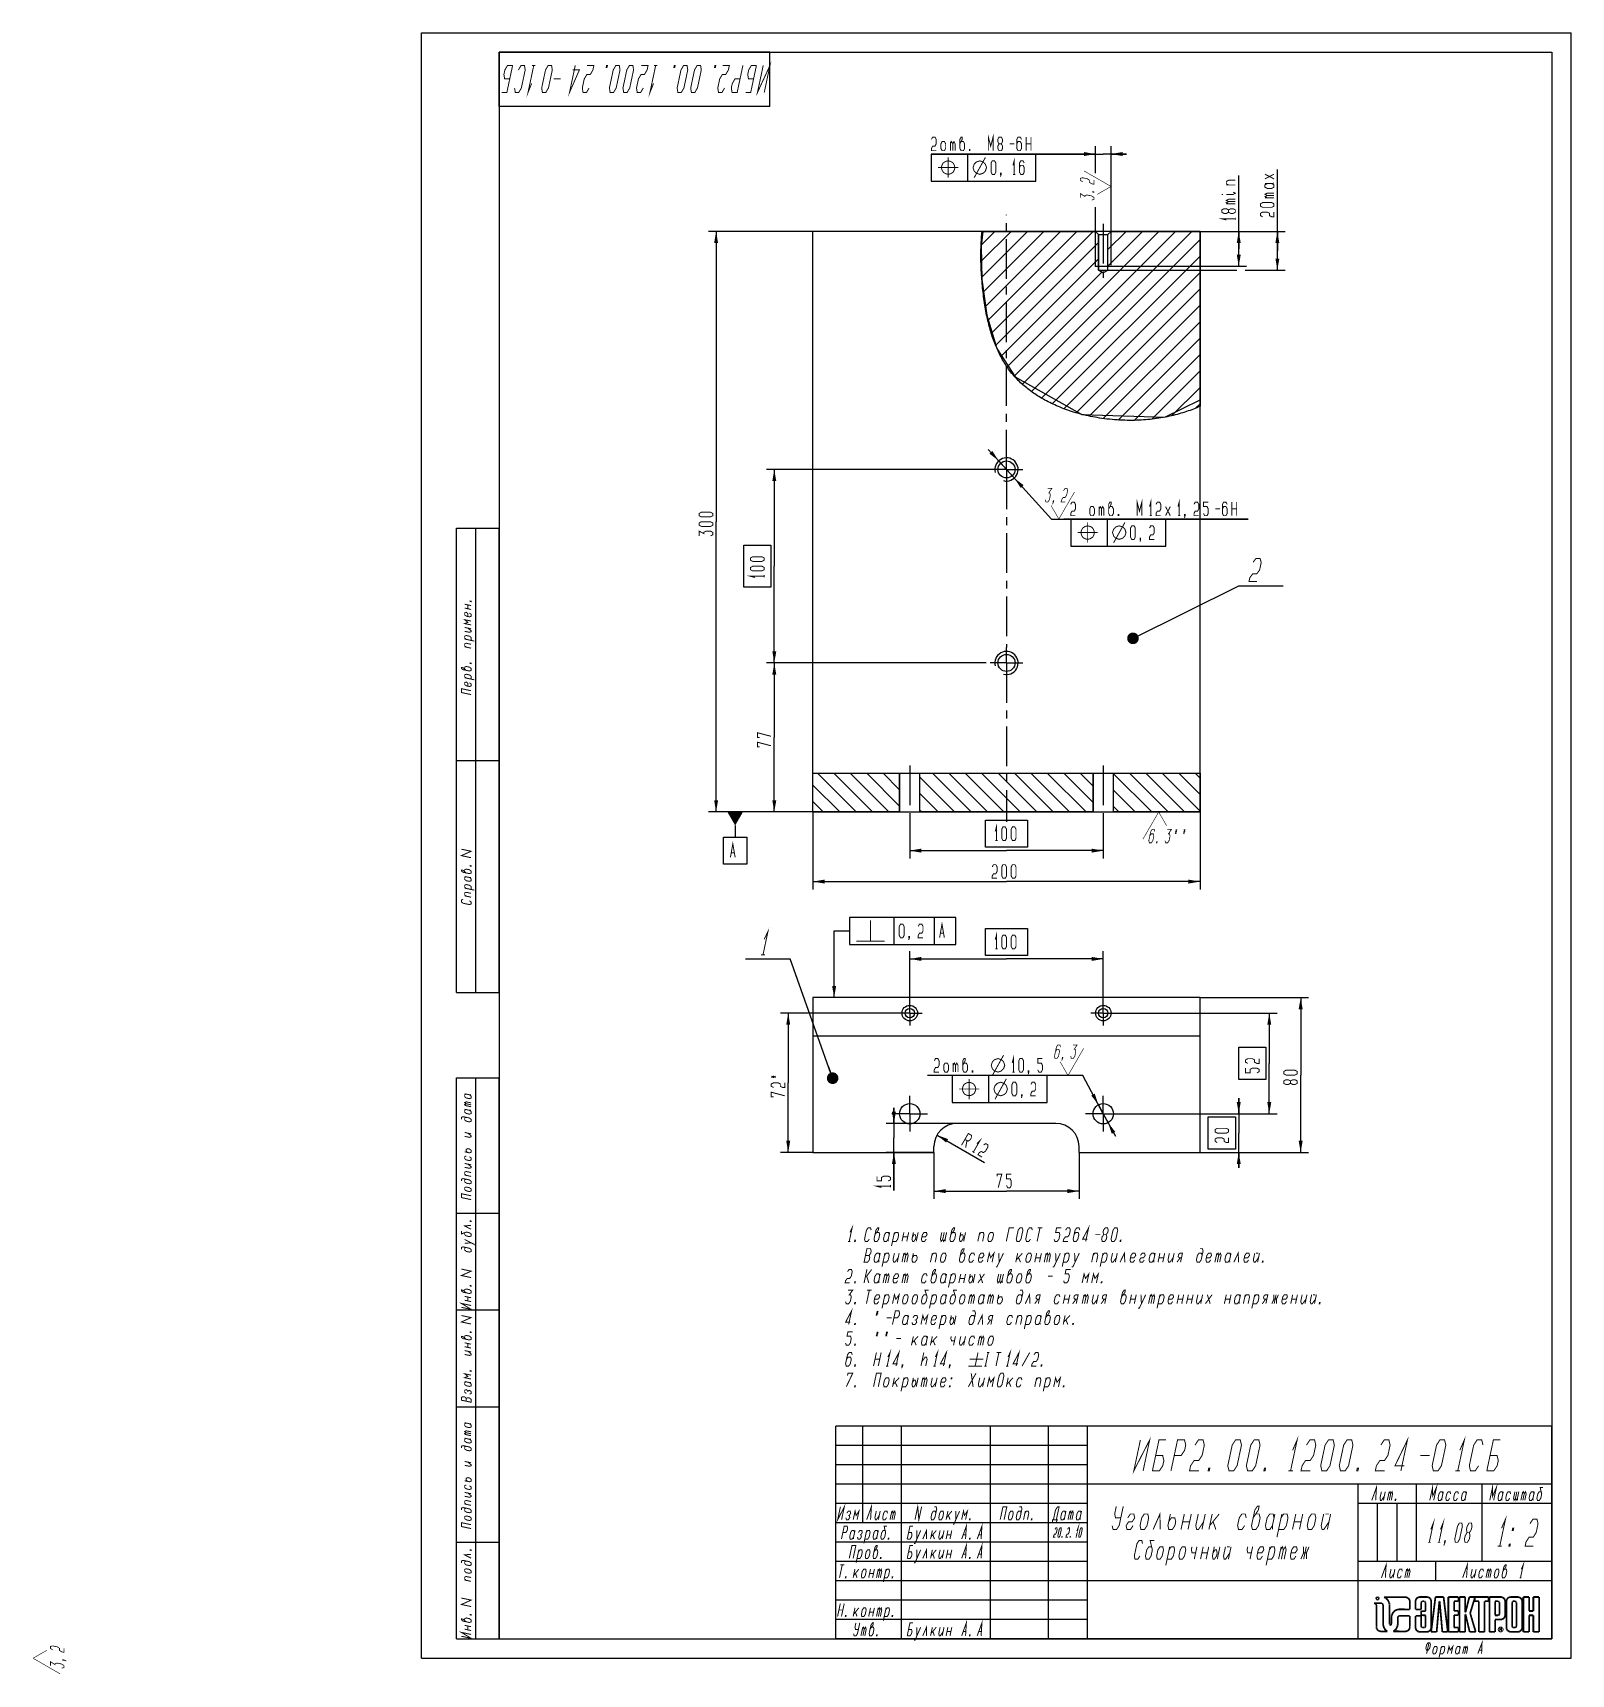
# Model space of a CAD drawing. Header units: millimetres. Extents: x -100 to 297, y -4 to 420.
import ezdxf

# ---------------------------------------------------------------- set-up
doc = ezdxf.new("R2010")
doc.units = ezdxf.units.MM
doc.header["$LTSCALE"] = 27.377778
doc.linetypes.add('CENTER', pattern=[0.6, 0.375, -0.075, 0.075, -0.075])
doc.layers.get('0').update_dxf_attribs({"linetype": 'CONTINUOUS'})
for name, color, linetype in [('ALL_AXIS', 7, 'CONTINUOUS'), ('ALL_DIMENSIONS', 7, 'CONTINUOUS'), ('ALL_GTOL', 7, 'CONTINUOUS'), ('ALL_PLANE', 7, 'CONTINUOUS'), ('ALL_SURF_FIN', 7, 'CONTINUOUS')]:
    doc.layers.add(name, color=color, linetype=linetype)
doc.styles.get("Standard").update_dxf_attribs({"font": 'txt', "width": 0.7})
doc.dimstyles.new('DIMSTYLE_1', dxfattribs={"dimtxt": 3.5, "dimasz": 3, "dimexe": 0.18, "dimexo": 0.0625, "dimgap": 0.09, "dimtad": 1, "dimdec": 5, "dimlfac": 2, "dimdsep": 46, "dimtxsty": 'STANDARD', "dimblk": '_FILLED', "dimblk1": '_FILLED', "dimblk2": '_FILLED', "dimcen": 0.09, "dimadec": 0, "dimazin": 0, "dimtp": 0.2, "dimtm": 0.2, "dimtfac": 1, "dimtdec": 5, "dimtofl": 0, "dimtmove": 0, "dimatfit": 3, "dimldrblk": '_FILLED', "dimfxl": 1, "dimtolj": 1, "dimarcsym": 0})
doc.dimstyles.new('DIMSTYLE_2', dxfattribs={"dimtxt": 3.5, "dimasz": 3, "dimexe": 0.18, "dimexo": 0.0625, "dimgap": 0.09, "dimtad": 1, "dimtih": 1, "dimtoh": 1, "dimdec": 5, "dimlfac": 2, "dimdsep": 46, "dimtxsty": 'STANDARD', "dimblk": '_FILLED', "dimblk1": '_FILLED', "dimblk2": '_FILLED', "dimcen": 0.09, "dimadec": 0, "dimazin": 0, "dimtp": 0.2, "dimtm": 0.2, "dimtfac": 1, "dimtdec": 5, "dimtofl": 0, "dimtmove": 0, "dimatfit": 3, "dimldrblk": '_FILLED', "dimfxl": 1, "dimtolj": 1, "dimarcsym": 0})
doc.dimstyles.new('DIMSTYLE_3', dxfattribs={"dimtxt": 3.5, "dimasz": 3, "dimexe": 0.18, "dimexo": 0.0625, "dimgap": 0.09, "dimtad": 1, "dimdec": 5, "dimlfac": 2, "dimdsep": 46, "dimtxsty": 'STANDARD', "dimblk": '_FILLED', "dimblk1": '_FILLED', "dimblk2": '_FILLED', "dimcen": 0.09, "dimadec": 0, "dimazin": 0, "dimtp": 0.3, "dimtm": 0.3, "dimtfac": 1, "dimtdec": 5, "dimtofl": 0, "dimtmove": 0, "dimatfit": 3, "dimldrblk": '_FILLED', "dimfxl": 1, "dimtolj": 1, "dimarcsym": 0})
doc.dimstyles.new('DIMSTYLE_4', dxfattribs={"dimtxt": 3.5, "dimasz": 3, "dimexe": 0.18, "dimexo": 0.0625, "dimgap": 0.09, "dimtad": 1, "dimdec": 5, "dimlfac": 2, "dimdsep": 46, "dimtxsty": 'STANDARD', "dimblk": '_FILLED', "dimblk1": '_FILLED', "dimblk2": '_FILLED', "dimcen": 0.09, "dimadec": 0, "dimazin": 0, "dimtp": 0.5, "dimtm": 0.5, "dimtfac": 1, "dimtdec": 5, "dimtofl": 0, "dimtmove": 0, "dimatfit": 3, "dimldrblk": '_FILLED', "dimfxl": 1, "dimtolj": 1, "dimarcsym": 0})
doc.dimstyles.new('DIMSTYLE_5', dxfattribs={"dimtxt": 3.5, "dimasz": 3, "dimexe": 0.18, "dimexo": 0.0625, "dimgap": 0.09, "dimtad": 1, "dimdec": 5, "dimlfac": 2, "dimdsep": 46, "dimtxsty": 'STANDARD', "dimblk": '_FILLED', "dimblk1": '_FILLED', "dimblk2": '_FILLED', "dimcen": 0.09, "dimadec": 0, "dimazin": 0, "dimtp": 0.2, "dimtm": 0.2, "dimtfac": 1, "dimtdec": 5, "dimtofl": 0, "dimtmove": 0, "dimatfit": 3, "dimldrblk": '_FILLED', "dimfxl": 1, "dimtolj": 1, "dimarcsym": 0})
doc.dimstyles.get("Standard").update_dxf_attribs({"dimtxt": 3.5, "dimasz": 3, "dimexe": 0.18, "dimexo": 0.0625, "dimgap": 0.09, "dimtad": 1, "dimdec": 5, "dimdsep": 46, "dimtxsty": 'STANDARD', "dimblk": '_FILLED', "dimblk1": '_FILLED', "dimblk2": '_FILLED', "dimcen": 0.09, "dimadec": 0, "dimazin": 0, "dimtol": 1, "dimtp": 1e-05, "dimtm": 1e-05, "dimtfac": 1, "dimtdec": 5, "dimtofl": 0, "dimtmove": 0, "dimatfit": 3, "dimldrblk": '_FILLED', "dimfxl": 1, "dimtolj": 1, "dimarcsym": 0})

msp = doc.modelspace()

# ---------------------------------------------------------------- blocks, each defined once
blk = doc.blocks.new('ELEKTRON_BL0', base_point=(267.39, 11.28))
at = {"color": 2, "linetype": 'CONTINUOUS'}
for points, const_width in [([(248.03, 14.2), (246.08, 14.2)], 0.452), ([(246.08, 14.2), (246.21, 14.18)], 0.452), ([(246.21, 14.18), (246.32, 14.16)], 0.452), ([(246.32, 14.16), (246.4, 14.11)], 0.452), ([(246.4, 14.11), (246.47, 14.06)], 0.452), ([(246.47, 14.06), (246.53, 13.99)], 0.452), ([(246.53, 13.99), (246.59, 13.92)], 0.452), ([(246.59, 13.92), (246.63, 13.84)], 0.452), ([(246.61, 15.45), (246.64, 15.59)], 0.452), ([(246.64, 15.32), (246.61, 15.45)], 0.452), ([(246.63, 13.84), (246.67, 13.75)], 0.452), ([(246.64, 15.59), (246.72, 15.7)], 0.452), ([(246.72, 15.21), (246.64, 15.32)], 0.452), ([(246.67, 13.75), (246.67, 8.11)], 0.452), ([(246.72, 15.7), (246.84, 15.77)], 0.452), ([(246.84, 15.13), (246.72, 15.21)], 0.452), ([(246.84, 15.77), (246.96, 15.8)], 0.452), ([(246.96, 15.1), (246.84, 15.13)], 0.452), ([(246.96, 15.8), (247.09, 15.77)], 0.452), ([(247.09, 15.13), (246.96, 15.1)], 0.452), ([(247.09, 15.77), (247.2, 15.7)], 0.452), ([(247.2, 15.21), (247.09, 15.13)], 0.452), ([(247.2, 15.7), (247.28, 15.59)], 0.452), ([(247.28, 15.32), (247.2, 15.21)], 0.452), ([(247.28, 15.59), (247.31, 15.45)], 0.452), ([(247.31, 15.45), (247.28, 15.32)], 0.452), ([(248.1, 14.18), (248.03, 14.2)], 0.452), ([(248.17, 14.14), (248.1, 14.18)], 0.452), ([(248.23, 14.1), (248.17, 14.14)], 0.452), ([(248.28, 14.04), (248.23, 14.1)], 0.452), ([(248.32, 13.97), (248.28, 14.04)], 0.452), ([(248.36, 13.89), (248.32, 13.97)], 0.452), ([(248.39, 13.82), (248.36, 13.89)], 0.452), ([(248.41, 13.75), (248.39, 13.82)], 0.452), ([(248.41, 9.1), (248.41, 13.75)], 0.452), ([(254.15, 15.77), (248.63, 15.77)], 0.452), ([(248.63, 15.77), (248.71, 15.74)], 0.452), ([(248.71, 15.74), (248.8, 15.7)], 0.452), ([(248.8, 15.7), (248.88, 15.66)], 0.452), ([(248.88, 15.66), (248.96, 15.61)], 0.452), ([(248.96, 15.61), (249.05, 15.56)], 0.452), ([(249.05, 15.56), (249.13, 15.5)], 0.452), ([(249.13, 15.5), (249.21, 15.45)], 0.452), ([(249.21, 15.45), (249.3, 15.38)], 0.452), ([(249.3, 15.38), (249.39, 15.3)], 0.452), ([(249.39, 15.3), (249.48, 15.2)], 0.452), ([(249.48, 15.2), (249.56, 15.1)], 0.452), ([(249.56, 15.1), (249.64, 15)], 0.452), ([(249.64, 15), (249.73, 14.86)], 0.452), ([(249.73, 14.86), (249.81, 14.73)], 0.452), ([(249.81, 14.73), (249.88, 14.57)], 0.452), ([(249.88, 14.57), (249.95, 14.42)], 0.452), ([(249.95, 14.42), (249.99, 14.27)], 0.452), ([(249.99, 14.27), (250.03, 14.11)], 0.452), ([(250.03, 14.11), (250.06, 13.96)], 0.452), ([(250.06, 13.96), (250.07, 13.79)], 0.452), ([(250.07, 13.79), (250.07, 9.07)], 0.452), ([(251.87, 12.49), (252.09, 12.56)], 0.452), ([(252.09, 12.56), (252.33, 12.61)], 0.452), ([(252.33, 12.61), (252.58, 12.63)], 0.452), ([(252.58, 12.63), (255.31, 12.61)], 0.452), ([(254.38, 15.74), (254.15, 15.77)], 0.452), ([(254.61, 15.67), (254.38, 15.74)], 0.452), ([(254.8, 15.56), (254.61, 15.67)], 0.452), ([(254.98, 15.42), (254.8, 15.56)], 0.452), ([(255.12, 15.25), (254.98, 15.42)], 0.452), ([(255.23, 15.04), (255.12, 15.25)], 0.452), ([(255.3, 14.82), (255.23, 15.04)], 0.452), ([(255.33, 14.59), (255.3, 14.82)], 0.452), ([(255.31, 12.61), (255.33, 14.59)], 0.452), ([(256.82, 14.93), (256.79, 14.71)], 0.452), ([(256.79, 14.71), (256.79, 12.61)], 0.452), ([(256.79, 12.61), (258.25, 12.61)], 0.452), ([(256.89, 15.14), (256.82, 14.93)], 0.452), ([(256.98, 15.34), (256.89, 15.14)], 0.452), ([(257.14, 15.5), (256.98, 15.34)], 0.452), ([(257.3, 15.63), (257.14, 15.5)], 0.452), ([(257.5, 15.74), (257.3, 15.63)], 0.452), ([(257.72, 15.8), (257.5, 15.74)], 0.452), ([(257.94, 15.82), (257.72, 15.8)], 0.452), ([(259.67, 15.82), (257.94, 15.82)], 0.452), ([(258.25, 14.39), (258.28, 14.52)], 0.452), ([(258.25, 12.61), (258.25, 14.39)], 0.452), ([(258.28, 14.52), (258.34, 14.61)], 0.452), ([(258.34, 14.61), (258.46, 14.68)], 0.452), ([(258.46, 14.68), (258.59, 14.71)], 0.452), ([(258.59, 14.71), (259.01, 14.71)], 0.452), ([(259.01, 14.71), (259.15, 14.68)], 0.452), ([(259.15, 14.68), (259.26, 14.61)], 0.452), ([(259.26, 14.61), (259.33, 14.52)], 0.452), ([(259.33, 14.52), (259.36, 14.39)], 0.452), ([(259.36, 14.39), (259.36, 12.18)], 0.452), ([(259.9, 15.8), (259.67, 15.82)], 0.452), ([(260.12, 15.74), (259.9, 15.8)], 0.452), ([(260.32, 15.63), (260.12, 15.74)], 0.452), ([(260.49, 15.5), (260.32, 15.63)], 0.452), ([(260.64, 15.34), (260.49, 15.5)], 0.452), ([(260.74, 15.14), (260.64, 15.34)], 0.452), ([(260.8, 14.93), (260.74, 15.14)], 0.452), ([(260.83, 14.71), (260.8, 14.93)], 0.452), ([(261.93, 15.82), (260.82, 6.8)], 0.452), ([(260.83, 7.91), (260.83, 14.71)], 0.452), ([(264.03, 15.82), (261.93, 15.82)], 0.452), ([(262.24, 6.8), (262.93, 14.66)], 0.452), ([(262.93, 14.66), (263.01, 14.66)], 0.452), ([(263.01, 14.66), (263.71, 6.8)], 0.452), ([(265.13, 6.8), (264.03, 15.82)], 0.452), ([(267.88, 15.82), (265.27, 15.82)], 0.452), ([(265.27, 15.82), (265.27, 6.8)], 0.452), ([(266.74, 12.24), (266.74, 14.71)], 0.452), ([(266.74, 14.71), (267.88, 14.71)], 0.452), ([(267.88, 14.71), (267.88, 15.82)], 0.452), ([(269.62, 15.82), (268.14, 15.82)], 0.452), ([(268.14, 15.82), (268.14, 6.8)], 0.452), ([(269.62, 11.89), (269.62, 15.82)], 0.452), ([(270.69, 15.82), (269.7, 11.89)], 0.452), ([(272.17, 15.82), (270.69, 15.82)], 0.452), ([(270.9, 11.63), (272.17, 15.82)], 0.452), ([(275.69, 15.82), (272.09, 15.82)], 0.452), ([(272.09, 15.82), (272.09, 14.71)], 0.452), ([(272.09, 14.71), (273.15, 14.71)], 0.452), ([(273.15, 14.71), (273.15, 6.8)], 0.452), ([(274.62, 6.8), (274.62, 14.71)], 0.452), ([(274.62, 14.71), (275.69, 14.71)], 0.452), ([(275.69, 14.71), (275.69, 15.82)], 0.452), ([(278.76, 15.82), (275.87, 15.82)], 0.452), ([(275.87, 15.82), (275.87, 6.8)], 0.452), ([(277.35, 14.71), (278.12, 14.71)], 0.452), ([(277.35, 11.08), (277.35, 14.71)], 0.452), ([(278.12, 14.71), (278.25, 14.68)], 0.452), ([(278.25, 14.68), (278.36, 14.61)], 0.452), ([(278.36, 14.61), (278.43, 14.52)], 0.452), ([(278.43, 14.52), (278.46, 14.39)], 0.452), ([(278.46, 14.39), (278.46, 11.42)], 0.452), ([(279, 15.8), (278.76, 15.82)], 0.452), ([(279.22, 15.74), (279, 15.8)], 0.452), ([(279.42, 15.63), (279.22, 15.74)], 0.452), ([(279.58, 15.5), (279.42, 15.63)], 0.452), ([(279.74, 15.34), (279.58, 15.5)], 0.452), ([(279.83, 15.14), (279.74, 15.34)], 0.452), ([(279.9, 14.93), (279.83, 15.14)], 0.452), ([(279.93, 14.71), (279.9, 14.93)], 0.452), ([(279.93, 11.08), (279.93, 14.71)], 0.452), ([(280.29, 14.93), (280.26, 14.71)], 0.452), ([(280.26, 14.71), (280.26, 7.91)], 0.452), ([(280.36, 15.14), (280.29, 14.93)], 0.452), ([(280.46, 15.34), (280.36, 15.14)], 0.452), ([(280.61, 15.5), (280.46, 15.34)], 0.452), ([(280.78, 15.63), (280.61, 15.5)], 0.452), ([(280.97, 15.74), (280.78, 15.63)], 0.452), ([(281.2, 15.8), (280.97, 15.74)], 0.452), ([(281.42, 15.82), (281.2, 15.8)], 0.452), ([(283.16, 15.82), (281.42, 15.82)], 0.452), ([(281.74, 14.39), (281.77, 14.52)], 0.452), ([(281.74, 8.23), (281.74, 14.39)], 0.452), ([(281.77, 14.52), (281.84, 14.61)], 0.452), ([(281.84, 14.61), (281.95, 14.68)], 0.452), ([(281.95, 14.68), (282.07, 14.71)], 0.452), ([(282.07, 14.71), (282.5, 14.71)], 0.452), ([(282.5, 14.71), (282.63, 14.68)], 0.452), ([(282.63, 14.68), (282.74, 14.61)], 0.452), ([(282.74, 14.61), (282.81, 14.52)], 0.452), ([(282.81, 14.52), (282.84, 14.39)], 0.452), ([(282.84, 14.39), (282.84, 8.23)], 0.452), ([(283.39, 15.8), (283.16, 15.82)], 0.452), ([(283.61, 15.74), (283.39, 15.8)], 0.452), ([(283.81, 15.63), (283.61, 15.74)], 0.452), ([(283.98, 15.5), (283.81, 15.63)], 0.452), ([(284.13, 15.34), (283.98, 15.5)], 0.452), ([(284.23, 15.14), (284.13, 15.34)], 0.452), ([(284.3, 14.93), (284.23, 15.14)], 0.452), ([(284.32, 14.71), (284.3, 14.93)], 0.452), ([(284.32, 7.91), (284.32, 14.71)], 0.452), ([(286.12, 15.82), (284.64, 15.82)], 0.452), ([(284.64, 15.82), (284.64, 6.8)], 0.452), ([(286.12, 12.2), (286.12, 15.82)], 0.452), ([(288.7, 15.82), (287.23, 15.82)], 0.452), ([(287.23, 15.82), (287.23, 12.2)], 0.452), ([(288.7, 6.8), (288.7, 15.82)], 0.452), ([(248.41, 8.93), (248.41, 9.1)], 0.452), ([(248.42, 8.78), (248.41, 8.93)], 0.452), ([(248.43, 8.61), (248.42, 8.78)], 0.452), ([(248.46, 8.46), (248.43, 8.61)], 0.452), ([(248.5, 8.3), (248.46, 8.46)], 0.452), ([(248.55, 8.14), (248.5, 8.3)], 0.452), ([(250.07, 9.07), (250.07, 9.01)], 0.452), ([(250.07, 9.01), (250.07, 8.94)], 0.452), ([(250.07, 8.94), (250.09, 8.87)], 0.452), ([(250.09, 8.87), (250.09, 8.8)], 0.452), ([(250.09, 8.8), (250.1, 8.73)], 0.452), ([(250.1, 8.73), (250.12, 8.66)], 0.452), ([(250.12, 8.66), (250.14, 8.61)], 0.452), ([(250.14, 8.61), (250.17, 8.55)], 0.452), ([(250.17, 8.55), (250.21, 8.53)], 0.452), ([(250.21, 8.53), (250.3, 8.51)], 0.452), ([(250.3, 8.51), (250.38, 8.53)], 0.452), ([(250.38, 8.53), (250.44, 8.55)], 0.452), ([(250.44, 8.55), (250.48, 8.62)], 0.452), ([(250.48, 8.62), (250.51, 8.71)], 0.452), ([(250.51, 8.71), (250.52, 8.8)], 0.452), ([(250.52, 8.8), (250.53, 8.9)], 0.452), ([(250.53, 8.9), (250.55, 9)], 0.452), ([(250.55, 10.39), (250.56, 10.57)], 0.452), ([(250.55, 10.25), (250.55, 10.39)], 0.452), ([(250.56, 10.11), (250.55, 10.25)], 0.452), ([(250.55, 9.42), (250.56, 9.55)], 0.452), ([(250.55, 9.28), (250.55, 9.42)], 0.452), ([(250.55, 9.19), (250.55, 9.28)], 0.452), ([(250.55, 9.1), (250.55, 9.19)], 0.452), ([(250.55, 9), (250.55, 9.1)], 0.452), ([(250.56, 10.57), (250.57, 10.75)], 0.452), ([(250.56, 9.97), (250.56, 10.11)], 0.452), ([(250.56, 9.83), (250.56, 9.97)], 0.452), ([(250.56, 9.69), (250.56, 9.83)], 0.452), ([(250.56, 9.55), (250.56, 9.69)], 0.452), ([(250.57, 10.75), (250.6, 10.92)], 0.452), ([(250.6, 10.92), (250.64, 11.08)], 0.452), ([(250.64, 11.08), (250.7, 11.25)], 0.452), ([(250.7, 11.25), (250.77, 11.4)], 0.452), ([(250.77, 11.4), (250.84, 11.57)], 0.452), ([(250.84, 11.57), (250.94, 11.72)], 0.452), ([(250.94, 11.72), (251.09, 11.92)], 0.452), ([(251.09, 11.92), (251.26, 12.1)], 0.452), ([(251.26, 12.1), (251.45, 12.25)], 0.452), ([(251.45, 12.25), (251.64, 12.38)], 0.452), ([(251.64, 12.38), (251.87, 12.49)], 0.452), ([(252.06, 8.15), (252.1, 8.3)], 0.452), ([(252.1, 8.3), (252.15, 8.47)], 0.452), ([(252.15, 8.47), (252.17, 8.64)], 0.452), ([(252.17, 8.64), (252.19, 8.8)], 0.452), ([(252.19, 8.8), (252.2, 8.97)], 0.452), ([(252.2, 8.97), (252.21, 9.14)], 0.452), ([(252.21, 10.44), (252.23, 10.53)], 0.452), ([(252.21, 10.29), (252.21, 10.44)], 0.452), ([(252.21, 10.14), (252.21, 10.29)], 0.452), ([(252.21, 10), (252.21, 10.14)], 0.452), ([(252.21, 9.85), (252.21, 10)], 0.452), ([(252.21, 9.69), (252.21, 9.85)], 0.452), ([(252.21, 9.55), (252.21, 9.69)], 0.452), ([(252.21, 9.4), (252.21, 9.55)], 0.452), ([(252.21, 9.25), (252.21, 9.4)], 0.452), ([(252.21, 9.14), (252.21, 9.25)], 0.452), ([(252.23, 10.53), (252.24, 10.61)], 0.452), ([(252.24, 10.61), (252.27, 10.69)], 0.452), ([(252.27, 10.69), (252.31, 10.78)], 0.452), ([(252.31, 10.78), (252.35, 10.85)], 0.452), ([(252.35, 10.85), (252.41, 10.9)], 0.452), ([(252.41, 10.9), (252.49, 10.94)], 0.452), ([(252.49, 10.94), (252.58, 10.96)], 0.452), ([(252.58, 10.96), (255.31, 10.94)], 0.452), ([(255.31, 10.94), (255.33, 8.11)], 0.452), ([(258.25, 10.94), (256.79, 10.94)], 0.452), ([(256.79, 10.94), (256.79, 7.91)], 0.452), ([(259.36, 12.18), (258.25, 12.18)], 0.452), ([(258.25, 12.18), (258.25, 11.1)], 0.452), ([(258.25, 11.1), (259.36, 11.08)], 0.452), ([(258.25, 8.23), (258.25, 10.94)], 0.452), ([(259.36, 11.08), (259.36, 8.23)], 0.452), ([(267.88, 12.24), (266.74, 12.24)], 0.452), ([(266.74, 7.91), (266.74, 11.13)], 0.452), ([(266.74, 11.13), (267.88, 11.13)], 0.452), ([(267.88, 11.13), (267.88, 12.24)], 0.452), ([(269.7, 11.89), (269.62, 11.89)], 0.452), ([(269.62, 6.8), (269.62, 11.35)], 0.452), ([(269.62, 11.35), (269.7, 11.35)], 0.452), ([(269.7, 11.35), (270.77, 6.8)], 0.452), ([(272.33, 6.8), (270.9, 11.63)], 0.452), ([(278.12, 11.08), (277.35, 11.08)], 0.452), ([(277.35, 6.8), (277.35, 10)], 0.452), ([(277.35, 10), (278.76, 10)], 0.452), ([(278.25, 11.11), (278.12, 11.08)], 0.452), ([(278.36, 11.18), (278.25, 11.11)], 0.452), ([(278.43, 11.29), (278.36, 11.18)], 0.452), ([(278.46, 11.42), (278.43, 11.29)], 0.452), ([(278.76, 10), (279, 10.03)], 0.452), ([(279, 10.03), (279.22, 10.08)], 0.452), ([(279.22, 10.08), (279.42, 10.19)], 0.452), ([(279.42, 10.19), (279.58, 10.32)], 0.452), ([(279.58, 10.32), (279.74, 10.49)], 0.452), ([(279.74, 10.49), (279.83, 10.67)], 0.452), ([(279.83, 10.67), (279.9, 10.87)], 0.452), ([(279.9, 10.87), (279.93, 11.08)], 0.452), ([(287.23, 12.2), (286.12, 12.2)], 0.452), ([(286.12, 6.8), (286.12, 11.08)], 0.452), ([(286.12, 11.08), (287.23, 11.08)], 0.452), ([(287.23, 11.08), (287.23, 6.8)], 0.452), ([(246.67, 8.11), (246.7, 7.87)], 0.452), ([(246.7, 7.87), (246.77, 7.65)], 0.452), ([(246.77, 7.65), (246.86, 7.44)], 0.452), ([(246.86, 7.44), (247, 7.27)], 0.452), ([(247, 7.27), (247.18, 7.14)], 0.452), ([(247.18, 7.14), (247.38, 7.02)], 0.452), ([(247.38, 7.02), (247.6, 6.96)], 0.452), ([(247.6, 6.96), (247.84, 6.93)], 0.452), ([(247.84, 6.93), (249.52, 6.94)], 0.452), ([(248.6, 7.98), (248.55, 8.14)], 0.452), ([(248.67, 7.83), (248.6, 7.98)], 0.452), ([(248.75, 7.69), (248.67, 7.83)], 0.452), ([(248.84, 7.55), (248.75, 7.69)], 0.452), ([(248.92, 7.43), (248.84, 7.55)], 0.452), ([(249.02, 7.32), (248.92, 7.43)], 0.452), ([(249.13, 7.21), (249.02, 7.32)], 0.452), ([(249.24, 7.11), (249.13, 7.21)], 0.452), ([(249.38, 7.02), (249.24, 7.11)], 0.452), ([(249.52, 6.94), (249.38, 7.02)], 0.452), ([(251.02, 6.94), (251.17, 7.02)], 0.452), ([(254.15, 6.93), (251.02, 6.94)], 0.452), ([(251.17, 7.02), (251.31, 7.11)], 0.452), ([(251.31, 7.11), (251.44, 7.21)], 0.452), ([(251.44, 7.21), (251.55, 7.3)], 0.452), ([(251.55, 7.3), (251.66, 7.43)], 0.452), ([(251.66, 7.43), (251.77, 7.55)], 0.452), ([(251.77, 7.55), (251.85, 7.69)], 0.452), ([(251.85, 7.69), (251.95, 7.86)], 0.452), ([(251.95, 7.86), (252.02, 8)], 0.452), ([(252.02, 8), (252.06, 8.15)], 0.452), ([(254.38, 6.96), (254.15, 6.93)], 0.452), ([(254.61, 7.02), (254.38, 6.96)], 0.452), ([(254.8, 7.14), (254.61, 7.02)], 0.452), ([(254.98, 7.27), (254.8, 7.14)], 0.452), ([(255.12, 7.44), (254.98, 7.27)], 0.452), ([(255.23, 7.65), (255.12, 7.44)], 0.452), ([(255.3, 7.87), (255.23, 7.65)], 0.452), ([(255.33, 8.11), (255.3, 7.87)], 0.452), ([(256.79, 7.91), (256.82, 7.69)], 0.452), ([(256.82, 7.69), (256.89, 7.48)], 0.452), ([(256.89, 7.48), (256.98, 7.29)], 0.452), ([(256.98, 7.29), (257.14, 7.14)], 0.452), ([(257.14, 7.14), (257.3, 7)], 0.452), ([(257.3, 7), (257.5, 6.89)], 0.452), ([(257.5, 6.89), (257.72, 6.83)], 0.452), ([(257.72, 6.83), (257.94, 6.8)], 0.452), ([(257.94, 6.8), (259.67, 6.8)], 0.452), ([(258.28, 8.11), (258.25, 8.23)], 0.452), ([(258.34, 8.01), (258.28, 8.11)], 0.452), ([(258.46, 7.94), (258.34, 8.01)], 0.452), ([(258.59, 7.91), (258.46, 7.94)], 0.452), ([(259.01, 7.91), (258.59, 7.91)], 0.452), ([(259.15, 7.94), (259.01, 7.91)], 0.452), ([(259.26, 8.01), (259.15, 7.94)], 0.452), ([(259.33, 8.11), (259.26, 8.01)], 0.452), ([(259.36, 8.23), (259.33, 8.11)], 0.452), ([(259.67, 6.8), (259.9, 6.83)], 0.452), ([(259.9, 6.83), (260.12, 6.89)], 0.452), ([(260.12, 6.89), (260.32, 7)], 0.452), ([(260.32, 7), (260.49, 7.14)], 0.452), ([(260.49, 7.14), (260.64, 7.29)], 0.452), ([(260.64, 7.29), (260.74, 7.48)], 0.452), ([(260.74, 7.48), (260.8, 7.69)], 0.452), ([(260.8, 7.69), (260.83, 7.91)], 0.452), ([(260.82, 6.8), (262.24, 6.8)], 0.452), ([(263.71, 6.8), (265.13, 6.8)], 0.452), ([(265.27, 6.8), (267.88, 6.8)], 0.452), ([(267.88, 7.91), (266.74, 7.91)], 0.452), ([(267.88, 6.8), (267.88, 7.91)], 0.452), ([(268.14, 6.8), (269.62, 6.8)], 0.452), ([(270.77, 6.8), (272.33, 6.8)], 0.452), ([(273.15, 6.8), (274.62, 6.8)], 0.452), ([(275.87, 6.8), (277.35, 6.8)], 0.452), ([(278.12, 7.57), (278.11, 7.43)], 0.151), ([(278.11, 7.43), (278.12, 7.29)], 0.151), ([(278.17, 7.69), (278.12, 7.57)], 0.151), ([(278.12, 7.29), (278.17, 7.16)], 0.151), ([(278.22, 7.8), (278.17, 7.69)], 0.151), ([(278.17, 7.16), (278.22, 7.04)], 0.151), ([(278.19, 7.43), (278.21, 7.54)], 0.151), ([(278.21, 7.3), (278.19, 7.43)], 0.151), ([(278.21, 7.54), (278.24, 7.65)], 0.151), ([(278.24, 7.19), (278.21, 7.3)], 0.151), ([(278.3, 7.91), (278.22, 7.8)], 0.151), ([(278.22, 7.04), (278.3, 6.94)], 0.151), ([(278.24, 7.65), (278.29, 7.76)], 0.151), ([(278.29, 7.09), (278.24, 7.19)], 0.151), ([(278.29, 7.76), (278.36, 7.84)], 0.151), ([(278.36, 7.01), (278.29, 7.09)], 0.151), ([(278.4, 8), (278.3, 7.91)], 0.151), ([(278.3, 6.94), (278.4, 6.86)], 0.151), ([(278.36, 7.84), (278.46, 7.91)], 0.151), ([(278.46, 6.93), (278.36, 7.01)], 0.151), ([(278.53, 8.05), (278.4, 8)], 0.151), ([(278.4, 6.86), (278.53, 6.8)], 0.151), ([(278.46, 7.91), (278.55, 7.98)], 0.151), ([(278.55, 6.87), (278.46, 6.93)], 0.151), ([(278.5, 7.02), (278.5, 7.83)], 0.151), ([(278.5, 7.83), (278.87, 7.83)], 0.151), ([(278.6, 7.02), (278.5, 7.02)], 0.151), ([(278.64, 8.09), (278.53, 8.05)], 0.151), ([(278.53, 6.8), (278.64, 6.76)], 0.151), ([(278.55, 7.98), (278.67, 8.01)], 0.151), ([(278.67, 6.84), (278.55, 6.87)], 0.151), ([(278.6, 7.73), (278.6, 7.47)], 0.151), ([(278.85, 7.73), (278.6, 7.73)], 0.151), ([(278.6, 7.47), (278.85, 7.47)], 0.151), ([(278.85, 7.37), (278.6, 7.37)], 0.151), ([(278.6, 7.37), (278.6, 7.02)], 0.151), ([(278.78, 8.11), (278.64, 8.09)], 0.151), ([(278.64, 6.76), (278.78, 6.75)], 0.151), ([(278.67, 8.01), (278.78, 8.03)], 0.151), ([(278.78, 6.83), (278.67, 6.84)], 0.151), ([(278.92, 8.09), (278.78, 8.11)], 0.151), ([(278.78, 8.03), (278.9, 8.01)], 0.151), ([(278.9, 6.84), (278.78, 6.83)], 0.151), ([(278.78, 6.75), (278.92, 6.76)], 0.151), ([(278.89, 7.72), (278.85, 7.73)], 0.151), ([(278.85, 7.47), (278.9, 7.48)], 0.151), ([(278.9, 7.36), (278.85, 7.37)], 0.151), ([(278.87, 7.83), (278.96, 7.82)], 0.151), ([(278.93, 7.69), (278.89, 7.72)], 0.151), ([(278.9, 8.01), (279.01, 7.98)], 0.151), ([(278.9, 7.48), (278.93, 7.51)], 0.151), ([(278.94, 7.33), (278.9, 7.36)], 0.151), ([(279.01, 6.87), (278.9, 6.84)], 0.151), ([(279.04, 8.05), (278.92, 8.09)], 0.151), ([(278.92, 6.76), (279.04, 6.8)], 0.151), ([(278.96, 7.66), (278.93, 7.69)], 0.151), ([(278.93, 7.51), (278.96, 7.55)], 0.151), ([(278.96, 7.29), (278.94, 7.33)], 0.151), ([(278.96, 7.82), (279.03, 7.76)], 0.151), ([(278.97, 7.61), (278.96, 7.66)], 0.151), ([(278.96, 7.55), (278.97, 7.61)], 0.151), ([(278.97, 7.25), (278.96, 7.29)], 0.151), ([(279.03, 7.44), (278.97, 7.41)], 0.151), ([(278.97, 7.41), (279.03, 7.39)], 0.151), ([(278.97, 7.12), (278.97, 7.25)], 0.151), ([(278.97, 7.09), (278.97, 7.12)], 0.151), ([(278.97, 7.07), (278.97, 7.09)], 0.151), ([(278.97, 7.04), (278.97, 7.07)], 0.151), ([(278.99, 7.02), (278.97, 7.04)], 0.151), ([(279.11, 7.02), (278.99, 7.02)], 0.151), ([(279.01, 7.98), (279.11, 7.91)], 0.151), ([(279.11, 6.93), (279.01, 6.87)], 0.151), ([(279.03, 7.76), (279.08, 7.69)], 0.151), ([(279.06, 7.48), (279.03, 7.44)], 0.151), ([(279.03, 7.39), (279.06, 7.34)], 0.151), ([(279.15, 8), (279.04, 8.05)], 0.151), ([(279.04, 6.8), (279.15, 6.86)], 0.151), ([(279.08, 7.55), (279.06, 7.48)], 0.151), ([(279.06, 7.34), (279.08, 7.3)], 0.151), ([(279.08, 7.69), (279.1, 7.62)], 0.151), ([(279.1, 7.62), (279.08, 7.55)], 0.151), ([(279.08, 7.3), (279.08, 7.25)], 0.151), ([(279.08, 7.25), (279.08, 7.12)], 0.151), ([(279.08, 7.12), (279.08, 7.08)], 0.151), ([(279.08, 7.08), (279.1, 7.05)], 0.151), ([(279.1, 7.05), (279.1, 7.04)], 0.151), ([(279.1, 7.04), (279.11, 7.02)], 0.151), ([(279.11, 7.91), (279.21, 7.84)], 0.151), ([(279.21, 7.01), (279.11, 6.93)], 0.151), ([(279.26, 7.91), (279.15, 8)], 0.151), ([(279.15, 6.86), (279.26, 6.94)], 0.151), ([(279.21, 7.84), (279.28, 7.76)], 0.151), ([(279.28, 7.09), (279.21, 7.01)], 0.151), ([(279.35, 7.8), (279.26, 7.91)], 0.151), ([(279.26, 6.94), (279.35, 7.04)], 0.151), ([(279.28, 7.76), (279.33, 7.65)], 0.151), ([(279.33, 7.19), (279.28, 7.09)], 0.151), ([(279.33, 7.65), (279.36, 7.54)], 0.151), ([(279.36, 7.3), (279.33, 7.19)], 0.151), ([(279.4, 7.69), (279.35, 7.8)], 0.151), ([(279.35, 7.04), (279.4, 7.16)], 0.151), ([(279.36, 7.54), (279.38, 7.43)], 0.151), ([(279.38, 7.43), (279.36, 7.3)], 0.151), ([(279.44, 7.57), (279.4, 7.69)], 0.151), ([(279.4, 7.16), (279.44, 7.29)], 0.151), ([(279.46, 7.43), (279.44, 7.57)], 0.151), ([(279.44, 7.29), (279.46, 7.43)], 0.151), ([(280.26, 7.91), (280.29, 7.69)], 0.452), ([(280.29, 7.69), (280.36, 7.48)], 0.452), ([(280.36, 7.48), (280.46, 7.29)], 0.452), ([(280.46, 7.29), (280.61, 7.14)], 0.452), ([(280.61, 7.14), (280.78, 7)], 0.452), ([(280.78, 7), (280.97, 6.89)], 0.452), ([(280.97, 6.89), (281.2, 6.83)], 0.452), ([(281.2, 6.83), (281.42, 6.8)], 0.452), ([(281.42, 6.8), (283.16, 6.8)], 0.452), ([(281.77, 8.11), (281.74, 8.23)], 0.452), ([(281.84, 8.01), (281.77, 8.11)], 0.452), ([(281.95, 7.94), (281.84, 8.01)], 0.452), ([(282.07, 7.91), (281.95, 7.94)], 0.452), ([(282.5, 7.91), (282.07, 7.91)], 0.452), ([(282.63, 7.94), (282.5, 7.91)], 0.452), ([(282.74, 8.01), (282.63, 7.94)], 0.452), ([(282.81, 8.11), (282.74, 8.01)], 0.452), ([(282.84, 8.23), (282.81, 8.11)], 0.452), ([(283.16, 6.8), (283.39, 6.83)], 0.452), ([(283.39, 6.83), (283.61, 6.89)], 0.452), ([(283.61, 6.89), (283.81, 7)], 0.452), ([(283.81, 7), (283.98, 7.14)], 0.452), ([(283.98, 7.14), (284.13, 7.29)], 0.452), ([(284.13, 7.29), (284.23, 7.48)], 0.452), ([(284.23, 7.48), (284.3, 7.69)], 0.452), ([(284.3, 7.69), (284.32, 7.91)], 0.452), ([(284.64, 6.8), (286.12, 6.8)], 0.452), ([(287.23, 6.8), (288.7, 6.8)], 0.452)]:
    blk.add_lwpolyline(points, dxfattribs=dict(at, const_width=const_width))
blk = doc.blocks.new('_FILLED')
at = {"color": 0, "linetype": 'BYBLOCK'}
blk.add_solid([(0, 0), (-1, 0.17), (-1, -0.17)], dxfattribs=at)
blk = doc.blocks.new('*D0')
at = {"layer": 'ALL_DIMENSIONS', "color": 2, "linetype": 'CONTINUOUS'}
for p, q in [((211.11, 140.7), (211.11, 144.7)), ((211.11, 144.7), (211.11, 135.7)), ((176.11, 140.7), (213.11, 140.7)), ((211.11, 126.7), (211.11, 135.7)), ((176.11, 130.7), (213.11, 130.7)), ((211.11, 130.7), (211.11, 126.7))]:
    blk.add_line(p, q, dxfattribs=at)
at = {"layer": 'ALL_DIMENSIONS', "color": 2, "linetype": 'CONTINUOUS', "xscale": 3, "yscale": 3, "zscale": 3}
for p, rotation in [((211.11, 140.7), 270), ((211.11, 130.7), 90)]:
    blk.add_blockref('_FILLED', p, dxfattribs=dict(at, rotation=rotation))
blk = doc.blocks.new('*D1')
at = {"layer": 'ALL_DIMENSIONS', "color": 2, "linetype": 'CONTINUOUS'}
for p, q in [((163.37, 150.58), (130.7, 150.58)), ((170.81, 150.58), (163.37, 150.58)), ((176.11, 140.7), (170.81, 150.58)), ((174.87, 143.01), (176.11, 140.7)), ((177.35, 138.39), (176.11, 140.7)), ((176.11, 140.7), (179.24, 134.86))]:
    blk.add_line(p, q, dxfattribs=at)
at = {"layer": 'ALL_DIMENSIONS', "color": 2, "linetype": 'CONTINUOUS', "xscale": 3, "yscale": 3, "zscale": 3}
for p, rotation in [((174.87, 143.01), 298.2096923442), ((177.35, 138.39), 118.2089191747)]:
    blk.add_blockref('_FILLED', p, dxfattribs=dict(at, rotation=rotation))
blk = doc.blocks.new('SF3_BL1', base_point=(167.27, 154.54))
at = {"layer": 'ALL_SURF_FIN', "color": 2, "linetype": 'CONTINUOUS'}
for points, const_width in [([(165.05, 157.91), (164.91, 158.49), (164.38, 158.49), (164, 157.91), (163.5, 155.57), (163.64, 154.99), (164.17, 154.99), (164.55, 155.57), (164.8, 156.74), (164.66, 157.32), (164.14, 157.32), (163.75, 156.74)], 0.194), ([(167, 150.58), (171.04, 157.59)], 0.146), ([(168.32, 158.49), (169.37, 158.49), (168.6, 157.32), (168.86, 157.32), (169, 156.74), (168.75, 155.57), (168.37, 154.99), (167.84, 154.99), (167.7, 155.57)], 0.194), ([(167, 150.58), (164.96, 154.11)], 0.146), ([(165.61, 154.99), (165.48, 154.99), (165.54, 155.28), (165.67, 155.28), (165.61, 154.99), (165.35, 154.41)], 0.194)]:
    blk.add_lwpolyline(points, dxfattribs=dict(at, const_width=const_width))
blk = doc.blocks.new('*D2')
at = {"layer": 'ALL_DIMENSIONS', "color": 2, "linetype": 'CONTINUOUS'}
for p, q in [((147.06, 307.18), (89.11, 307.18)), ((91.11, 307.18), (91.11, 282.18)), ((91.11, 257.18), (91.11, 282.18)), ((95.64, 257.18), (89.11, 257.18))]:
    blk.add_line(p, q, dxfattribs=at)
at = {"layer": 'ALL_DIMENSIONS', "color": 2, "linetype": 'CONTINUOUS', "xscale": 3, "yscale": 3, "zscale": 3}
for p, rotation in [((91.11, 307.18), 90), ((91.11, 257.18), 270)]:
    blk.add_blockref('_FILLED', p, dxfattribs=dict(at, rotation=rotation))
blk = doc.blocks.new('*D3')
at = {"layer": 'ALL_DIMENSIONS', "color": 2, "linetype": 'CONTINUOUS'}
for p, q in [((145.88, 257.18), (89.11, 257.18)), ((91.11, 257.18), (91.11, 237.93)), ((91.11, 218.68), (91.11, 237.93)), ((102.17, 218.68), (89.11, 218.68))]:
    blk.add_line(p, q, dxfattribs=at)
at = {"layer": 'ALL_DIMENSIONS', "color": 2, "linetype": 'CONTINUOUS', "xscale": 3, "yscale": 3, "zscale": 3}
for p, rotation in [((91.11, 257.18), 90), ((91.11, 218.68), 270)]:
    blk.add_blockref('_FILLED', p, dxfattribs=dict(at, rotation=rotation))
blk = doc.blocks.new('*D4')
at = {"layer": 'ALL_DIMENSIONS', "color": 2, "linetype": 'CONTINUOUS'}
for p, q in [((151.11, 307.18), (146.4, 312.36)), ((149.09, 309.4), (151.11, 307.18)), ((153.13, 304.96), (151.11, 307.18)), ((151.11, 307.18), (162.77, 294.36)), ((162.77, 294.36), (213.55, 294.36)), ((213.55, 294.36), (165.95, 294.36))]:
    blk.add_line(p, q, dxfattribs=at)
at = {"layer": 'ALL_DIMENSIONS', "color": 2, "linetype": 'CONTINUOUS', "xscale": 3, "yscale": 3, "zscale": 3}
for p, rotation in [((149.09, 309.4), 312.2901934012), ((153.13, 304.96), 132.2889833727)]:
    blk.add_blockref('_FILLED', p, dxfattribs=dict(at, rotation=rotation))
blk = doc.blocks.new('SF4_BL2', base_point=(164.92, 298.31))
at = {"layer": 'ALL_SURF_FIN', "color": 2, "linetype": 'CONTINUOUS'}
for points, const_width in [([(161.76, 302.27), (162.81, 302.27), (162.04, 301.1), (162.3, 301.1), (162.44, 300.52), (162.19, 299.35), (161.81, 298.77), (161.28, 298.77), (161.14, 299.35)], 0.194), ([(164.64, 294.36), (168.69, 301.37)], 0.146), ([(165.84, 301.68), (166.23, 302.27), (166.75, 302.27), (166.89, 301.68), (166.64, 300.52), (166.26, 299.93), (165.73, 299.93), (165.34, 299.35), (165.22, 298.77), (166.27, 298.77)], 0.194), ([(164.64, 294.36), (162.6, 297.88)], 0.146), ([(163.25, 298.77), (163.12, 298.77), (163.18, 299.06), (163.31, 299.06), (163.25, 298.77), (163, 298.18)], 0.194)]:
    blk.add_lwpolyline(points, dxfattribs=dict(at, const_width=const_width))
blk = doc.blocks.new('*D5')
at = {"layer": 'ALL_DIMENSIONS', "color": 2, "linetype": 'CONTINUOUS'}
for p, q in [((147.06, 307.18), (89.11, 307.18)), ((91.11, 307.18), (91.11, 282.18)), ((91.11, 257.18), (91.11, 282.18)), ((95.64, 257.18), (89.11, 257.18))]:
    blk.add_line(p, q, dxfattribs=at)
at = {"layer": 'ALL_DIMENSIONS', "color": 2, "linetype": 'CONTINUOUS', "xscale": 3, "yscale": 3, "zscale": 3}
for p, rotation in [((91.11, 307.18), 90), ((91.11, 257.18), 270)]:
    blk.add_blockref('_FILLED', p, dxfattribs=dict(at, rotation=rotation))
blk = doc.blocks.new('*D6')
at = {"layer": 'ALL_DIMENSIONS', "color": 2, "linetype": 'CONTINUOUS'}
for p, q in [((221.09, 363.68), (221.09, 384.71)), ((178.11, 368.68), (223.09, 368.68)), ((221.09, 368.68), (221.09, 363.68)), ((221.09, 358.68), (221.09, 363.68)), ((177.31, 358.68), (210.58, 358.68)), ((212.78, 358.68), (223.09, 358.68))]:
    blk.add_line(p, q, dxfattribs=at)
at = {"layer": 'ALL_DIMENSIONS', "color": 2, "linetype": 'CONTINUOUS', "xscale": 3, "yscale": 3, "zscale": 3}
for p, rotation in [((221.09, 368.68), 90), ((221.09, 358.68), 270)]:
    blk.add_blockref('_FILLED', p, dxfattribs=dict(at, rotation=rotation))
blk = doc.blocks.new('*D7')
at = {"layer": 'ALL_DIMENSIONS', "color": 2, "linetype": 'CONTINUOUS'}
for p, q in [((174.11, 383.74), (174.11, 390.68)), ((178.11, 359.94), (178.11, 390.68)), ((174.11, 388.68), (131.71, 388.68)), ((131.71, 388.68), (176.11, 388.68)), ((182.11, 388.68), (176.11, 388.68)), ((178.11, 388.68), (182.11, 388.68)), ((174.11, 359.64), (174.11, 374.93))]:
    blk.add_line(p, q, dxfattribs=at)
at = {"layer": 'ALL_DIMENSIONS', "color": 2, "linetype": 'CONTINUOUS', "xscale": 3, "yscale": 3, "zscale": 3}
blk.add_blockref('_FILLED', (174.11, 388.68), dxfattribs=at)
at = {"layer": 'ALL_DIMENSIONS', "color": 2, "linetype": 'CONTINUOUS', "xscale": 3, "yscale": 3, "zscale": 3, "rotation": 180}
blk.add_blockref('_FILLED', (178.11, 388.68), dxfattribs=at)
blk = doc.blocks.new('SF1_BL3', base_point=(174.16, 380.57))
at = {"layer": 'ALL_SURF_FIN', "color": 2, "linetype": 'CONTINUOUS'}
for points, const_width in [([(170.79, 381.5), (170.2, 381.88), (170.2, 382.41), (170.79, 382.55), (171.95, 382.3), (172.54, 381.91), (172.54, 381.39), (173.12, 381), (173.7, 380.88), (173.7, 381.93)], 0.194), ([(178.11, 380.3), (171.1, 384.34)], 0.146), ([(170.2, 377.42), (170.2, 378.47), (171.37, 377.7), (171.37, 377.96), (171.95, 378.1), (173.12, 377.85), (173.7, 377.46), (173.7, 376.94), (173.12, 376.8)], 0.194), ([(173.7, 378.91), (173.7, 378.78), (173.41, 378.84), (173.41, 378.97), (173.7, 378.91)], 0.194), ([(178.11, 380.3), (174.58, 378.26)], 0.146)]:
    blk.add_lwpolyline(points, dxfattribs=dict(at, const_width=const_width))
blk = doc.blocks.new('SF0_BL4', base_point=(-96.1, -0.43))
at = {"layer": 'ALL_SURF_FIN', "color": 2, "linetype": 'CONTINUOUS'}
for points, const_width in [([(-100.39, 0), (-96.86, 2.04)], 0.146), ([(-100.39, 0), (-93.38, -4.05)], 0.146), ([(-95.32, 2.14), (-95.9, 2.52), (-95.9, 3.05), (-95.32, 3.19), (-94.15, 2.94), (-93.57, 2.55), (-93.57, 2.03), (-92.99, 1.64), (-92.4, 1.52), (-92.4, 2.57)], 0.194), ([(-95.9, -1.94), (-95.9, -0.89), (-94.74, -1.66), (-94.74, -1.4), (-94.15, -1.26), (-92.99, -1.51), (-92.4, -1.89), (-92.4, -2.42), (-92.99, -2.56)], 0.194), ([(-92.4, -0.45), (-92.4, -0.58), (-92.7, -0.52), (-92.7, -0.39), (-92.4, -0.45), (-91.82, -0.71)], 0.194)]:
    blk.add_lwpolyline(points, dxfattribs=dict(at, const_width=const_width))
blk = doc.blocks.new('*D8')
at = {"layer": 'ALL_DIMENSIONS', "color": 2, "linetype": 'CONTINUOUS'}
for p, q in [((211.11, 364.18), (211.11, 383.13)), ((201.21, 368.68), (213.11, 368.68)), ((211.11, 368.68), (211.11, 364.18)), ((211.11, 359.68), (211.11, 364.18)), ((174.02, 359.68), (213.11, 359.68))]:
    blk.add_line(p, q, dxfattribs=at)
at = {"layer": 'ALL_DIMENSIONS', "color": 2, "linetype": 'CONTINUOUS', "xscale": 3, "yscale": 3, "zscale": 3}
for p, rotation in [((211.11, 368.68), 90), ((211.11, 359.68), 270)]:
    blk.add_blockref('_FILLED', p, dxfattribs=dict(at, rotation=rotation))
blk = doc.blocks.new('*D9')
at = {"layer": 'ALL_DIMENSIONS', "color": 2, "linetype": 'CONTINUOUS'}
for p, q in [((101.11, 218.68), (101.11, 198.68)), ((201.11, 218.68), (201.11, 198.68)), ((101.11, 200.68), (151.11, 200.68)), ((201.11, 200.68), (151.11, 200.68))]:
    blk.add_line(p, q, dxfattribs=at)
at = {"layer": 'ALL_DIMENSIONS', "color": 2, "linetype": 'CONTINUOUS', "xscale": 3, "yscale": 3, "zscale": 3, "rotation": 180}
blk.add_blockref('_FILLED', (101.11, 200.68), dxfattribs=at)
at = {"layer": 'ALL_DIMENSIONS', "color": 2, "linetype": 'CONTINUOUS', "xscale": 3, "yscale": 3, "zscale": 3}
blk.add_blockref('_FILLED', (201.11, 200.68), dxfattribs=at)
blk = doc.blocks.new('*D10')
at = {"layer": 'ALL_DIMENSIONS', "color": 2, "linetype": 'CONTINUOUS'}
for p, q in [((126.11, 216.68), (126.11, 206.68)), ((176.11, 216.68), (176.11, 206.68)), ((126.11, 208.68), (151.11, 208.68)), ((176.11, 208.68), (151.11, 208.68))]:
    blk.add_line(p, q, dxfattribs=at)
at = {"layer": 'ALL_DIMENSIONS', "color": 2, "linetype": 'CONTINUOUS', "xscale": 3, "yscale": 3, "zscale": 3, "rotation": 180}
blk.add_blockref('_FILLED', (126.11, 208.68), dxfattribs=at)
at = {"layer": 'ALL_DIMENSIONS', "color": 2, "linetype": 'CONTINUOUS', "xscale": 3, "yscale": 3, "zscale": 3}
blk.add_blockref('_FILLED', (176.11, 208.68), dxfattribs=at)
blk = doc.blocks.new('*D11')
at = {"layer": 'ALL_DIMENSIONS', "color": 2, "linetype": 'CONTINUOUS'}
for p, q in [((126.11, 169.9), (126.11, 182.7)), ((176.11, 169.9), (176.11, 182.7)), ((126.11, 180.7), (151.11, 180.7)), ((176.11, 180.7), (151.11, 180.7))]:
    blk.add_line(p, q, dxfattribs=at)
at = {"layer": 'ALL_DIMENSIONS', "color": 2, "linetype": 'CONTINUOUS', "xscale": 3, "yscale": 3, "zscale": 3, "rotation": 180}
blk.add_blockref('_FILLED', (126.11, 180.7), dxfattribs=at)
at = {"layer": 'ALL_DIMENSIONS', "color": 2, "linetype": 'CONTINUOUS', "xscale": 3, "yscale": 3, "zscale": 3}
blk.add_blockref('_FILLED', (176.11, 180.7), dxfattribs=at)
blk = doc.blocks.new('*D12')
at = {"layer": 'ALL_DIMENSIONS', "color": 2, "linetype": 'CONTINUOUS'}
for p, q in [((132.36, 130.7), (132.36, 118.7)), ((169.86, 130.7), (169.86, 118.7)), ((132.36, 120.7), (151.11, 120.7)), ((169.86, 120.7), (151.11, 120.7))]:
    blk.add_line(p, q, dxfattribs=at)
at = {"layer": 'ALL_DIMENSIONS', "color": 2, "linetype": 'CONTINUOUS', "xscale": 3, "yscale": 3, "zscale": 3, "rotation": 180}
blk.add_blockref('_FILLED', (132.36, 120.7), dxfattribs=at)
at = {"layer": 'ALL_DIMENSIONS', "color": 2, "linetype": 'CONTINUOUS', "xscale": 3, "yscale": 3, "zscale": 3}
blk.add_blockref('_FILLED', (169.86, 120.7), dxfattribs=at)
blk = doc.blocks.new('*D13')
at = {"layer": 'ALL_DIMENSIONS', "color": 2, "linetype": 'CONTINUOUS'}
for p, q in [((122.02, 138.2), (122.02, 142.2)), ((122.02, 142.2), (122.02, 134.45)), ((138.36, 138.2), (120.02, 138.2)), ((122.02, 120.88), (122.02, 134.45)), ((132.36, 130.7), (120.02, 130.7)), ((122.02, 130.7), (122.02, 120.88))]:
    blk.add_line(p, q, dxfattribs=at)
at = {"layer": 'ALL_DIMENSIONS', "color": 2, "linetype": 'CONTINUOUS', "xscale": 3, "yscale": 3, "zscale": 3}
for p, rotation in [((122.02, 138.2), 270), ((122.02, 130.7), 90)]:
    blk.add_blockref('_FILLED', p, dxfattribs=dict(at, rotation=rotation))
blk = doc.blocks.new('*D14')
at = {"layer": 'ALL_DIMENSIONS', "color": 2, "linetype": 'CONTINUOUS'}
blk.add_line((133.16, 135.2), (145.42, 128.12), dxfattribs=at)
at = {"layer": 'ALL_DIMENSIONS', "color": 2, "linetype": 'CONTINUOUS', "xscale": 3, "yscale": 3, "zscale": 3, "rotation": 149.9627158665}
blk.add_blockref('_FILLED', (133.16, 135.2), dxfattribs=at)
blk = doc.blocks.new('*D15')
at = {"layer": 'ALL_DIMENSIONS', "color": 2, "linetype": 'CONTINUOUS'}
for p, q in [((201.11, 170.7), (229.11, 170.7)), ((227.11, 170.7), (227.11, 150.7)), ((227.11, 130.7), (227.11, 150.7)), ((201.11, 130.7), (229.11, 130.7))]:
    blk.add_line(p, q, dxfattribs=at)
at = {"layer": 'ALL_DIMENSIONS', "color": 2, "linetype": 'CONTINUOUS', "xscale": 3, "yscale": 3, "zscale": 3}
for p, rotation in [((227.11, 170.7), 90), ((227.11, 130.7), 270)]:
    blk.add_blockref('_FILLED', p, dxfattribs=dict(at, rotation=rotation))
blk = doc.blocks.new('*D16')
at = {"layer": 'ALL_DIMENSIONS', "color": 2, "linetype": 'CONTINUOUS'}
for p, q in [((101.11, 368.68), (74.08, 368.68)), ((76.08, 368.68), (76.08, 293.68)), ((76.08, 218.68), (76.08, 293.68)), ((101.11, 218.68), (74.08, 218.68))]:
    blk.add_line(p, q, dxfattribs=at)
at = {"layer": 'ALL_DIMENSIONS', "color": 2, "linetype": 'CONTINUOUS', "xscale": 3, "yscale": 3, "zscale": 3}
for p, rotation in [((76.08, 368.68), 90), ((76.08, 218.68), 270)]:
    blk.add_blockref('_FILLED', p, dxfattribs=dict(at, rotation=rotation))
blk = doc.blocks.new('*D17')
at = {"layer": 'ALL_DIMENSIONS', "color": 2, "linetype": 'CONTINUOUS'}
for p, q in [((179.31, 166.7), (221, 166.7)), ((219, 166.7), (219, 153.7)), ((219, 140.7), (219, 153.7)), ((180.73, 140.7), (221, 140.7))]:
    blk.add_line(p, q, dxfattribs=at)
at = {"layer": 'ALL_DIMENSIONS', "color": 2, "linetype": 'CONTINUOUS', "xscale": 3, "yscale": 3, "zscale": 3}
for p, rotation in [((219, 166.7), 90), ((219, 140.7), 270)]:
    blk.add_blockref('_FILLED', p, dxfattribs=dict(at, rotation=rotation))
blk = doc.blocks.new('*D18')
at = {"layer": 'ALL_DIMENSIONS', "color": 2, "linetype": 'CONTINUOUS'}
for p, q in [((122.91, 166.7), (92.71, 166.7)), ((94.71, 166.7), (94.71, 148.7)), ((94.71, 130.7), (94.71, 148.7)), ((101.11, 130.7), (92.71, 130.7))]:
    blk.add_line(p, q, dxfattribs=at)
at = {"layer": 'ALL_DIMENSIONS', "color": 2, "linetype": 'CONTINUOUS', "xscale": 3, "yscale": 3, "zscale": 3}
for p, rotation in [((94.71, 166.7), 90), ((94.71, 130.7), 270)]:
    blk.add_blockref('_FILLED', p, dxfattribs=dict(at, rotation=rotation))
blk = doc.blocks.new('SF0_BL5', base_point=(191.84, 214.69))
at = {"layer": 'ALL_SURF_FIN', "color": 2, "linetype": 'CONTINUOUS'}
for points, const_width in [([(190.43, 218.68), (186.38, 211.67)], 0.146), ([(190.43, 218.68), (192.46, 215.15)], 0.146), ([(189.42, 213.61), (189.28, 214.19), (188.75, 214.19), (188.37, 213.61), (187.87, 211.28), (188.01, 210.69), (188.53, 210.69), (188.92, 211.28), (189.17, 212.44), (189.03, 213.03), (188.5, 213.03), (188.12, 212.44)], 0.194), ([(192.69, 214.19), (193.74, 214.19), (192.97, 213.03), (193.23, 213.03), (193.37, 212.44), (193.12, 211.28), (192.73, 210.69), (192.21, 210.69), (192.07, 211.28)], 0.194), ([(194.67, 213.61), (195.19, 213.61)], 0.194), ([(195.18, 214.19), (194.67, 213.03)], 0.194), ([(194.92, 214.19), (194.94, 213.03)], 0.194), ([(196.77, 213.61), (197.29, 213.61)], 0.194), ([(197.28, 214.19), (196.77, 213.03)], 0.194), ([(197.02, 214.19), (197.04, 213.03)], 0.194), ([(189.98, 210.69), (189.85, 210.69), (189.91, 210.99), (190.04, 210.99), (189.98, 210.69)], 0.194)]:
    blk.add_lwpolyline(points, dxfattribs=dict(at, const_width=const_width))
blk = doc.blocks.new('BALLOON2001_BL6', base_point=(216.87, 280.65))
at = {"color": 2, "linetype": 'CONTINUOUS'}
blk.add_line((211.11, 277.1), (222.63, 277.1), dxfattribs=at)
at = {"color": 2, "linetype": 'CONTINUOUS', "const_width": 0.25}
blk.add_lwpolyline([(214.82, 283.19), (215.56, 284.19), (216.61, 284.19), (216.92, 283.19), (216.5, 281.19), (215.76, 280.19), (214.71, 280.19), (213.97, 279.19), (213.76, 278.19), (215.86, 278.19)], dxfattribs=at)
blk = doc.blocks.new('BALLOON2001_BL7', base_point=(89.47, 184.25))
at = {"color": 2, "linetype": 'CONTINUOUS'}
blk.add_line((83.71, 180.7), (95.23, 180.7), dxfattribs=at)
at = {"color": 2, "linetype": 'CONTINUOUS', "const_width": 0.25}
for points in [[(88.52, 185.79), (89.47, 187.79), (88.2, 181.79)], [(87.67, 181.79), (88.72, 181.79)]]:
    blk.add_lwpolyline(points, dxfattribs=at)

# ---------------------------------------------------------------- dimensions: what is measured, and where the dimension line sits
at = {"layer": 'ALL_DIMENSIONS', "color": 2, "linetype": 'CONTINUOUS'}
dim = msp.add_linear_dim(base=(178.1086434, 388.6784761), p1=(174.1086434, 359.6351066), p2=(178.1086434, 359.9411691), text='2отв. М<>-6Н', dimstyle='DIMSTYLE_1', dxfattribs=at)
dim.commit()
dim.dimension.update_dxf_attribs({"geometry": '*D7', "text_midpoint": (131.714199, 389.5534761), "dimtype": 160})
for base, p1, p2, angle, text, dimstyle, picture, middle in [((211.1086434, 359.6784761), (201.2148619, 368.6784761), (174.0188667, 359.6784761), 270, '<>min', 'DIMSTYLE_1', '*D8', (210.2336434, 370.8797938)), ((221.0891258, 358.6784761), (178.1086434, 368.6784761), (177.3086434, 358.6784761), 270, '<>max', 'DIMSTYLE_1', '*D6', (220.2141258, 372.4556594)), ((94.7091775, 166.7010739), (101.1086434, 130.7010739), (122.9086434, 166.7010739), 90, '<>*', 'DIMSTYLE_3', '*D18', (93.8341775, 145.0260739))]:
    dim = msp.add_linear_dim(base=base, p1=p1, p2=p2, angle=angle, text=text, dimstyle=dimstyle, dxfattribs=at)
    dim.commit()
    dim.dimension.update_dxf_attribs({"geometry": picture, "text_midpoint": middle, "dimtype": 160})
for base, p1, p2, dimstyle, picture, middle in [((76.0835077, 368.6784761), (101.1086434, 218.6784761), (101.1086434, 368.6784761), 'DIMSTYLE_4', '*D16', (75.2085077, 290.0034761)), ((91.1086434, 307.1784761), (95.641575, 257.1784761), (147.0553662, 307.1784761), 'DIMSTYLE_3', '*D2', (88.4836434, 278.5034761)), ((91.1086434, 307.1784761), (95.641575, 257.1784761), (147.0553662, 307.1784761), 'DIMSTYLE_3', '*D5', (88.4836434, 278.5034761)), ((91.1086434, 257.1784761), (102.1703992, 218.6784761), (145.8777163, 257.1784761), 'DIMSTYLE_3', '*D3', (90.2336434, 235.4784761)), ((227.1086434, 170.7010739), (201.1086434, 130.7010739), (201.1086434, 170.7010739), 'DIMSTYLE_3', '*D15', (226.2336434, 148.2510739)), ((219.0019925, 166.7010739), (180.7336434, 140.7010739), (179.3086434, 166.7010739), 'DIMSTYLE_3', '*D17', (216.3769925, 151.2510739)), ((211.1086434, 140.7010739), (176.1086434, 130.7010739), (176.1086434, 140.7010739), 'DIMSTYLE_1', '*D0', (208.4836434, 133.2510739)), ((122.0186515, 138.2010739), (132.3586434, 130.7010739), (138.3586434, 138.2010739), 'DIMSTYLE_1', '*D13', (121.1436515, 120.8775661))]:
    dim = msp.add_linear_dim(base=base, p1=p1, p2=p2, angle=90, dimstyle=dimstyle, dxfattribs=at)
    dim.commit()
    dim.dimension.update_dxf_attribs({"geometry": picture, "text_midpoint": middle, "dimtype": 160})
for p1, p2, text, picture, middle in [((153.1273103, 304.9592455), (149.0899765, 309.3977066), '2 отв. М<>х1,25-6Н', '*D4', (167.7004124, 295.2342234)), ((177.3494496, 138.3878457), (174.8678372, 143.0143022), '2отв. <>', '*D1', (132.4508731, 151.4599521))]:
    dim = msp.add_diameter_dim_2p(p1=p1, p2=p2, text=text, dimstyle='DIMSTYLE_2', dxfattribs=at)
    dim.commit()
    dim.dimension.update_dxf_attribs({"geometry": picture, "text_midpoint": middle, "dimtype": 163})
for base, p1, p2, dimstyle, picture, middle in [((201.1086434, 200.6784761), (101.1086434, 218.6784761), (201.1086434, 218.6784761), 'DIMSTYLE_4', '*D9', (147.4336434, 201.5534761)), ((176.1086434, 208.6784761), (126.1086434, 216.6784761), (176.1086434, 216.6784761), 'DIMSTYLE_3', '*D10', (147.4336434, 211.3034761)), ((176.1086434, 180.7010739), (126.1086434, 169.9010739), (176.1086434, 169.9010739), 'DIMSTYLE_3', '*D11', (147.4336434, 183.3260739)), ((169.8586434, 120.7010739), (132.3586434, 130.7010739), (169.8586434, 130.7010739), 'DIMSTYLE_3', '*D12', (148.6586434, 121.5760739))]:
    dim = msp.add_linear_dim(base=base, p1=p1, p2=p2, dimstyle=dimstyle, dxfattribs=at)
    dim.commit()
    dim.dimension.update_dxf_attribs({"geometry": picture, "text_midpoint": middle, "dimtype": 160})
dim = msp.add_radius_dim(center=(138.3586434, 132.2010739), mpoint=(133.1644443, 135.2044546), dimstyle='DIMSTYLE_5', dxfattribs=at)
dim.commit()
dim.dimension.update_dxf_attribs({"geometry": '*D14', "text_midpoint": (139.4919339, 132.5565276), "dimtype": 164})

# ---------------------------------------------------------------- hatches: boundary and pattern name
at = {"linetype": 'CONTINUOUS'}
h = msp.add_hatch(dxfattribs=at)
h.set_pattern_fill('1', color=2, scale=3, angle=45, style=0, pattern_type=0)
h.set_pattern_definition([(45, (0, 0), (-2.12132, 2.12132), [])])
h.paths.add_polyline_path([(174.1086434, 368.6784761), (174.9086434, 367.8784761), (174.9086434, 367.8784761), (174.9086434, 358.6784761), (174.9086434, 358.6784761), (176.1086434, 357.9574433), (176.1086434, 357.9574433), (177.3086434, 358.6784761), (177.3086434, 358.6784761), (177.3086434, 367.8784761), (177.3086434, 367.8784761), (178.1086434, 368.6784761), (178.1086434, 368.6784761), (201.1086434, 368.6784761), (201.1086434, 368.6784761), (201.1086434, 323.5121714), (201.1086434, 323.5121714), (200.6937795, 323.3220769), (200.272515, 323.136898), (199.8447926, 322.9565741), (199.4105551, 322.7810442), (198.9697453, 322.6102475), (198.522306, 322.4441231), (198.0681798, 322.2826102), (197.6073096, 322.125648), (197.1396382, 321.9731756), (196.6651082, 321.8251322), (196.1836626, 321.6814569), (195.695244, 321.5420889), (195.1998334, 321.4070079), (194.6975643, 321.2763559), (194.1886084, 321.1503153), (193.6731374, 321.0290688), (193.151323, 320.9127989), (192.6233368, 320.8016881), (192.0893507, 320.6959188), (191.5495362, 320.5956738), (191.0040651, 320.5011354), (190.4531091, 320.4124862), (189.8968398, 320.3299087), (189.335429, 320.2535856), (188.7690735, 320.1836791), (188.1980717, 320.1202714), (187.622747, 320.0634244), (187.0434228, 320.0132001), (186.4604227, 319.9696605), (185.87407, 319.9328674), (185.2846883, 319.902883), (184.692601, 319.8797691), (184.0981317, 319.8635878), (183.5016037, 319.8544009), (182.9033405, 319.8522705), (182.3036657, 319.8572584), (181.6482601, 319.8708685), (180.9920695, 319.8929684), (180.3356042, 319.9235024), (179.6793743, 319.9624153), (179.0238899, 320.0096513), (178.3696612, 320.0651551), (177.7171984, 320.1288712), (177.0670116, 320.200744), (176.4196109, 320.280718), (175.7755065, 320.3687378), (175.1352085, 320.4647478), (174.5520282, 320.5597116), (173.9727474, 320.6611971), (173.3976384, 320.7690586), (172.8269735, 320.8831504), (172.2610251, 321.0033267), (171.7000656, 321.129442), (171.1443672, 321.2613504), (170.5942023, 321.3989063), (170.0498432, 321.541964), (169.5115623, 321.6903777), (168.9796319, 321.8440019), (168.4543243, 322.0026907), (167.9358803, 322.1662964), (167.4244144, 322.3346627), (166.9200092, 322.5076315), (166.4227477, 322.6850444), (165.9327126, 322.8667432), (165.4499868, 323.0525695), (164.9746532, 323.242365), (164.5067944, 323.4359715), (164.0464934, 323.6332307), (163.5938329, 323.8339844), (163.1488958, 324.0380741), (162.711765, 324.2453417), (162.2825036, 324.4556343), (161.8610969, 324.6688206), (161.4475103, 324.884775), (161.0417095, 325.1033715), (160.6436602, 325.3244845), (160.2533277, 325.5479882), (159.8706779, 325.7737568), (159.4956762, 326.0016645), (159.1282882, 326.2315856), (158.7684796, 326.4633942), (158.4162158, 326.6969646), (158.0714626, 326.9321711), (157.7038671, 327.1905071), (157.3449659, 327.4506519), (156.9945564, 327.7126169), (156.6524356, 327.9764135), (156.318401, 328.2420532), (155.9922495, 328.5095474), (155.6737786, 328.7789075), (155.3627853, 329.050145), (155.0590669, 329.3232713), (154.7624207, 329.5982979), (154.4726438, 329.8752362), (154.1615556, 330.1821652), (153.8581097, 330.4918884), (153.5618817, 330.8048728), (153.2724475, 331.1215856), (152.9893826, 331.442494), (152.7122629, 331.768065), (152.4406641, 332.0987658), (152.1741618, 332.4350635), (151.9123319, 332.7774252), (151.6547499, 333.1263182), (151.4239623, 333.449539), (151.1963072, 333.778803), (150.9717569, 334.1143696), (150.7502839, 334.4564983), (150.5318605, 334.8054484), (150.3164592, 335.1614795), (150.1040521, 335.524851), (149.8946119, 335.8958223), (149.6881107, 336.2746528), (149.4845211, 336.6616019), (149.2838153, 337.0569292), (149.1023634, 337.4268728), (148.9234018, 337.8041465), (148.7470207, 338.1888223), (148.5733104, 338.5809723), (148.402361, 338.9806686), (148.2342628, 339.3879834), (148.0691061, 339.8029887), (147.906981, 340.2257567), (147.7479778, 340.6563594), (147.5921867, 341.0948689), (147.439698, 341.5413573), (147.2906018, 341.9958968), (147.1560571, 342.4226745), (147.0245109, 342.8563983), (146.895994, 343.2970928), (146.7705373, 343.7447824), (146.6481716, 344.1994917), (146.5289278, 344.6612454), (146.4128368, 345.1300679), (146.2999293, 345.6059839), (146.1902364, 346.0890179), (146.0837888, 346.5791945), (145.9806174, 347.0765383), (145.8807531, 347.5810737), (145.7842267, 348.0928255), (145.691065, 348.6117342), (145.6012789, 349.1374051), (145.5148752, 349.6693594), (145.4318608, 350.2071185), (145.3522423, 350.7502035), (145.2760266, 351.2981358), (145.2032206, 351.8504366), (145.133831, 352.4066273), (145.0678646, 352.9662292), (145.0053283, 353.5287634), (144.9462289, 354.0937514), (144.8905731, 354.6607144), (144.8383678, 355.2291736), (144.7896265, 355.7986148), (144.7443902, 356.3683812), (144.7027063, 356.9377808), (144.6646225, 357.5061211), (144.6301863, 358.0727099), (144.5994454, 358.6368551), (144.5724474, 359.1978642), (144.5492398, 359.7550451), (144.5298702, 360.3077055), (144.5143863, 360.8551532), (144.5028357, 361.3966958), (144.4952658, 361.9316413), (144.4917244, 362.4592971), (144.4922485, 362.9791251), (144.4968327, 363.491202), (144.5054612, 363.9957587), (144.5181181, 364.4930258), (144.5347876, 364.9832342), (144.5554538, 365.4666146), (144.5801009, 365.9433977), (144.6087129, 366.4138143), (144.641274, 366.8780952), (144.6777683, 367.336471), (144.71818, 367.7891726), (144.7624933, 368.2364307), (144.8106921, 368.6784761), (144.8106921, 368.6784761), (174.1086434, 368.6784761)], flags=0)
h = msp.add_hatch(dxfattribs=at)
h.set_pattern_fill('default__1', color=2, scale=3, angle=135, style=0, pattern_type=0)
h.set_pattern_definition([(135, (0, 0), (-2.12132, -2.12132), [])])
h.paths.add_polyline_path([(173.4836434, 228.6784761), (173.4836434, 218.6784761), (128.7336434, 218.6784761), (128.7336434, 228.6784761)])
h.paths.add_polyline_path([(178.7336434, 218.6784761), (178.7336434, 228.6784761), (201.1086434, 228.6784761), (201.1086434, 218.6784761)])
h.paths.add_polyline_path([(123.4836434, 228.6784761), (123.4836434, 218.6784761), (101.1086434, 218.6784761), (101.1086434, 228.6784761)])

# ---------------------------------------------------------------- linework, layer by layer
at = {"color": 7, "linetype": 'CONTINUOUS'}
for p, q in [((0, 0), (0, 420)), ((0, 420), (297, 420)), ((297, 0), (297, 420)), ((90, 415), (20, 415)), ((20, 401), (20, 415)), ((20, 415), (20, 5)), ((20, 415), (292, 415)), ((90, 401), (90, 415)), ((292, 415), (292, 5)), ((90, 401), (20, 401)), ((101.1086434, 218.6784761), (101.1086434, 368.6784761)), ((201.1086434, 368.6784761), (101.1086434, 368.6784761)), ((145.0214896, 368.6784761), (144.5330583, 364.9987786)), ((144.5330583, 364.9987786), (144.7580903, 356.2605369)), ((144.8106921, 368.6784761), (174.1086434, 368.6784761)), ((174.1086434, 368.6784761), (174.9086434, 367.8784761)), ((174.9086434, 367.8784761), (174.1086434, 368.6784761)), ((174.9086434, 367.8784761), (174.9086434, 358.6784761)), ((174.9086434, 358.6784761), (174.9086434, 367.8784761)), ((174.9086434, 367.8784761), (177.3086434, 367.8784761)), ((177.3086434, 367.8784761), (178.1086434, 368.6784761)), ((177.3086434, 367.8784761), (178.1086434, 368.6784761)), ((177.3086434, 358.6784761), (177.3086434, 367.8784761)), ((177.3086434, 358.6784761), (177.3086434, 367.8784761)), ((178.1086434, 368.6784761), (201.1086434, 368.6784761)), ((201.1086434, 368.6784761), (201.1086434, 323.5121714)), ((201.1086434, 218.6784761), (201.1086434, 368.6784761)), ((144.7580903, 356.2605369), (145.9908593, 347.006169)), ((174.9086434, 358.6784761), (176.1086434, 357.9574433)), ((174.9086434, 358.6784761), (177.3086434, 358.6784761)), ((176.1086434, 357.9574433), (174.9086434, 358.6784761)), ((176.1086434, 357.9574433), (177.3086434, 358.6784761)), ((176.1086434, 357.9574433), (177.3086434, 358.6784761)), ((145.9908593, 347.006169), (148.6396554, 338.4211523)), ((148.6396554, 338.4211523), (153.3166748, 331.078548)), ((153.3166748, 331.078548), (170.5638775, 321.4066422)), ((192.0236978, 320.6765409), (201.1086434, 325.2012921)), ((170.5638775, 321.4066422), (192.0236978, 320.6765409)), ((9, 172), (9, 292)), ((9, 292), (20, 292)), ((14, 172), (14, 292)), ((20, 172), (20, 292)), ((9, 232), (20, 232)), ((101.1086434, 218.6784761), (101.1086434, 228.6784761)), ((101.1086434, 228.6784761), (123.4836434, 228.6784761)), ((101.1086434, 228.6784761), (201.1086434, 228.6784761)), ((123.4836434, 228.6784761), (123.4836434, 218.6784761)), ((123.4836434, 218.6784761), (123.4836434, 228.6784761)), ((128.7336434, 218.6784761), (128.7336434, 228.6784761)), ((128.7336434, 228.6784761), (173.4836434, 228.6784761)), ((128.7336434, 218.6784761), (128.7336434, 228.6784761)), ((173.4836434, 228.6784761), (173.4836434, 218.6784761)), ((173.4836434, 218.6784761), (173.4836434, 228.6784761)), ((178.7336434, 218.6784761), (178.7336434, 228.6784761)), ((178.7336434, 228.6784761), (201.1086434, 228.6784761)), ((178.7336434, 218.6784761), (178.7336434, 228.6784761)), ((201.1086434, 228.6784761), (201.1086434, 218.6784761)), ((123.4836434, 218.6784761), (101.1086434, 218.6784761)), ((101.1086434, 218.6784761), (201.1086434, 218.6784761)), ((173.4836434, 218.6784761), (128.7336434, 218.6784761)), ((201.1086434, 218.6784761), (178.7336434, 218.6784761)), ((9, 172), (20, 172)), ((101.1086434, 170.7010739), (101.1086434, 130.7010739)), ((201.1086434, 170.7010739), (101.1086434, 170.7010739)), ((201.1086434, 130.7010739), (201.1086434, 170.7010739)), ((201.1086434, 160.7010739), (101.1086434, 160.7010739)), ((9, 5), (9, 150)), ((9, 150), (20, 150)), ((14, 5), (14, 150)), ((20, 5), (20, 150)), ((163.8586434, 138.2010739), (138.3586434, 138.2010739)), ((132.3586434, 130.7010739), (132.3586434, 132.2010739)), ((169.8586434, 130.7010739), (169.8586434, 132.2010739)), ((101.1086434, 130.7010739), (132.3586434, 130.7010739)), ((169.8586434, 130.7010739), (201.1086434, 130.7010739)), ((9, 115), (20, 115)), ((9, 90), (20, 90)), ((9, 65), (20, 65)), ((292, 60), (107, 60)), ((107, 5), (107, 60)), ((114, 35), (114, 60)), ((124, 5), (124, 60)), ((147, 5), (147, 60)), ((162, 5), (162, 60)), ((172, 5), (172, 60)), ((292, 5), (292, 60)), ((172, 55), (107, 55)), ((172, 50), (107, 50)), ((292, 45), (107, 45)), ((242, 5), (242, 45)), ((257, 25), (257, 45)), ((274, 25), (274, 45)), ((172, 40), (107, 40)), ((292, 40), (242, 40)), ((247, 25), (247, 40)), ((252, 25), (252, 40)), ((172, 35), (107, 35)), ((9, 30), (20, 30)), ((172, 30), (107, 30)), ((172, 25), (107, 25)), ((292, 25), (242, 25)), ((262, 20), (262, 25)), ((292, 20), (107, 20)), ((172, 15), (107, 15)), ((172, 10), (107, 10)), ((9, 5), (20, 5)), ((20, 5), (292, 5)), ((292, 5), (107, 5)), ((0, 0), (297, 0))]:
    msp.add_line(p, q, dxfattribs=at)
at = {"color": 2, "linetype": 'CONTINUOUS', "const_width": 0.25}
for points in [[(23.4999989, 411.5781858), (22.0121039, 404.5781858), (20.6996039, 404.5781858)], [(23.4999989, 411.5781858), (22.1874989, 411.5781858), (21.5020139, 410.4115191), (21.2540365, 409.2448524), (21.4435514, 408.0781858), (22.7560514, 408.0781858)], [(24.010089, 405.7448524), (24.1996039, 404.5781858), (25.0746039, 404.5781858), (25.760089, 405.7448524), (26.7520139, 410.4115191), (26.5624989, 411.5781858), (25.6874989, 411.5781858), (25.0020139, 410.4115191)], [(28.4143164, 406.9115191), (27.4808615, 404.5781858), (28.9687565, 411.5781858)], [(29.4062565, 411.5781858), (28.5312565, 411.5781858)], [(33.5625065, 411.5781858), (33.7520139, 410.4115191), (32.760089, 405.7448524), (32.0746115, 404.5781858), (31.1996115, 404.5781858), (31.010089, 405.7448524), (32.0020139, 410.4115191), (32.6875065, 411.5781858), (33.5625065, 411.5781858)], [(39.6875065, 411.5781858), (38.1996115, 404.5781858), (40.7520139, 410.4115191), (39.0020139, 410.4115191)], [(43.260089, 405.7448524), (42.5746115, 404.5781858), (41.6996115, 404.5781858), (41.510089, 405.7448524), (42.006059, 408.0781858), (42.6915365, 409.2448524), (43.5665365, 409.2448524), (44.2520139, 410.4115191), (44.5000065, 411.5781858), (42.7500065, 411.5781858)], [(47.7812565, 411.5781858), (48.0000065, 411.5781858), (47.8760026, 410.9948524), (47.6572526, 410.9948524), (47.7812565, 411.5781858)], [(51.0625065, 411.5781858), (51.2520139, 410.4115191), (50.260089, 405.7448524), (49.5746115, 404.5781858), (48.6996115, 404.5781858), (48.510089, 405.7448524), (49.5020139, 410.4115191), (50.1875065, 411.5781858), (51.0625065, 411.5781858)], [(54.5625065, 411.5781858), (54.7520139, 410.4115191), (53.760089, 405.7448524), (53.0746115, 404.5781858), (52.1996115, 404.5781858), (52.010089, 405.7448524), (53.0020139, 410.4115191), (53.6875065, 411.5781858), (54.5625065, 411.5781858)], [(57.260089, 405.7448524), (56.5746115, 404.5781858), (55.6996115, 404.5781858), (55.510089, 405.7448524), (56.006059, 408.0781858), (56.6915365, 409.2448524), (57.5665365, 409.2448524), (58.2520139, 410.4115191), (58.5000065, 411.5781858), (56.7500065, 411.5781858)], [(59.9143164, 406.9115191), (58.9808615, 404.5781858), (60.4687565, 411.5781858)], [(60.9062565, 411.5781858), (60.0312565, 411.5781858)], [(65.2812565, 411.5781858), (65.5000065, 411.5781858), (65.3760026, 410.9948524), (65.1572526, 410.9948524), (65.2812565, 411.5781858)], [(68.5625065, 411.5781858), (68.7520139, 410.4115191), (67.760089, 405.7448524), (67.0746115, 404.5781858), (66.1996115, 404.5781858), (66.010089, 405.7448524), (67.0020139, 410.4115191), (67.6875065, 411.5781858), (68.5625065, 411.5781858)], [(72.0625065, 411.5781858), (72.2520139, 410.4115191), (71.260089, 405.7448524), (70.5746115, 404.5781858), (69.6996115, 404.5781858), (69.510089, 405.7448524), (70.5020139, 410.4115191), (71.1875065, 411.5781858), (72.0625065, 411.5781858)], [(75.7812565, 411.5781858), (76.0000065, 411.5781858), (75.8760026, 410.9948524), (75.6572526, 410.9948524), (75.7812565, 411.5781858)], [(78.260089, 405.7448524), (77.5746115, 404.5781858), (76.6996115, 404.5781858), (76.510089, 405.7448524), (77.006059, 408.0781858), (77.6915365, 409.2448524), (78.5665365, 409.2448524), (79.2520139, 410.4115191), (79.5000065, 411.5781858), (77.7500065, 411.5781858)], [(83.0000065, 411.5781858), (81.5121115, 404.5781858), (80.1996115, 404.5781858), (80.010089, 405.7448524), (80.2580664, 406.9115191), (80.943559, 408.0781858), (82.256059, 408.0781858)], [(86.5000065, 411.5781858), (85.0121115, 404.5781858), (83.6996115, 404.5781858)], [(86.5000065, 411.5781858), (85.1875065, 411.5781858), (84.5020139, 410.4115191), (84.2540365, 409.2448524), (84.443559, 408.0781858), (85.756059, 408.0781858)], [(88.5121115, 404.5781858), (90.0000065, 411.5781858), (86.7621115, 404.5781858), (88.2500065, 411.5781858)], [(35.881059, 408.0781858), (34.131059, 408.0781858)], [(11.1112598, 272.3542622), (12.7779221, 272.0000087)], [(12.7779221, 270.999987), (11.1112598, 271.3542708)], [(11.9445909, 271.1771441), (11.9445909, 272.1771354)], [(12.7779221, 273.1249913), (12.7779221, 273), (12.5695931, 273.0442969), (12.5695931, 273.1692882), (12.7779221, 273.1249913)], [(12.7779221, 266.9999913), (11.1112598, 267.3542752), (11.9445909, 267.6771441), (11.1112598, 268.3542665), (12.7779221, 268.000013)], [(11.9445909, 269.1771311), (11.9445909, 269.9271398), (11.5279253, 270.2656858), (11.1112598, 270.1042665), (11.1112598, 269.6042708), (11.5279253, 269.2656944), (12.3612565, 269.0885677), (12.7779221, 269.249987), (12.7779221, 269.750013), (12.3612565, 270.088559)], [(11.1112598, 266.3542535), (12.7779221, 266)], [(11.1112598, 265.3542622), (12.3612565, 265.088572), (12.7779221, 265.2499913), (12.7779221, 265.5000043), (11.9445909, 266.1771267)], [(12.7779221, 262.9999957), (12.7779221, 263.7500043), (12.3612565, 264.0885503), (11.5279253, 264.2657075), (11.1112598, 264.1042578), (11.1112598, 263.6042622), (11.5279253, 263.2656858)], [(13.6112609, 262.8228689), (11.1112598, 263.3542491)], [(11.5279253, 261.2657031), (11.1112598, 261.6042491), (11.1112598, 262.1042752), (11.5279253, 262.2656944), (12.7779221, 262.0000043)], [(12.7779221, 261.000013), (11.1112598, 261.3542665)], [(11.5279253, 255.2656944), (10.6945942, 255.9428168), (10.2779286, 256.0313802), (10.2779286, 255.7813976), (10.6945942, 255.4428212), (12.3612565, 255.0885677), (12.7779221, 255.249987), (12.7779221, 255.750013), (12.3612565, 256.088559), (11.5279253, 256.2656858), (11.1112598, 256.1042665), (11.1112598, 255.6042708)], [(12.7779221, 257.1250087), (12.7779221, 256.999987), (12.5695931, 257.0442839), (12.5695931, 257.1692752), (12.7779221, 257.1250087)], [(12.7779221, 248.9999957), (10.2779286, 249.5313911), (10.2779286, 250.5313976), (12.7779221, 250.0000022)], [(12.7779221, 253.0000065), (12.7779221, 253.75), (12.3612565, 254.0885612), (11.5279253, 254.2657031), (11.1112598, 254.1042535), (11.1112598, 253.6042578), (11.5279253, 253.2656966)], [(13.6112609, 252.8228646), (11.1112598, 253.35426)], [(11.9445909, 251.1771354), (11.9445909, 251.9271289), (11.5279253, 252.2656901), (11.1112598, 252.1042556), (11.1112598, 251.60426), (11.5279253, 251.2656988), (12.3612565, 251.088572), (12.7779221, 251.2500065), (12.7779221, 251.7500022), (12.3612565, 252.0885634)], [(12.7779221, 206.8541623), (10.2779286, 207.3855577), (12.7779221, 208.5208398), (10.2779286, 209.0522201)], [(11.5279253, 202.9115278), (10.6945942, 203.5886654), (10.2779286, 203.6772287), (10.2779286, 203.4272309), (10.6945942, 203.0886545), (12.3612565, 202.734401), (12.7779221, 202.8958355), (12.7779221, 203.3958312), (12.3612565, 203.7343924), (11.5279253, 203.9115343), (11.1112598, 203.7500998), (11.1112598, 203.250089)], [(12.7779221, 204.7708268), (12.7779221, 204.6458355), (12.5695931, 204.6901172), (12.5695931, 204.8151085), (12.7779221, 204.7708268)], [(11.1112598, 202.0000998), (12.3612565, 201.7343945), (12.7779221, 201.7708377)], [(11.5279253, 201.9115365), (11.1112598, 201.7500868), (11.1112598, 201.2500911), (11.5279253, 200.9115299), (12.3612565, 200.7344032), (12.7779221, 200.8958377), (12.7779221, 201.3958333), (12.3612565, 201.7343945)], [(12.7779221, 198.6458268), (12.7779221, 199.3958355), (12.3612565, 199.7343967), (11.5279253, 199.9115234), (11.1112598, 199.750089), (11.1112598, 199.2500933), (11.5279253, 198.9115321)], [(10.6945942, 196.0886545), (10.2779286, 195.9272201), (10.2779286, 195.4272244), (10.6945942, 195.0886632), (12.3612565, 194.7343945), (12.7779221, 194.895829), (12.7779221, 195.3958398), (12.3612565, 195.734401)], [(13.6112609, 198.4687001), (11.1112598, 199.0000955)], [(11.5279253, 196.9115343), (11.1112598, 197.2500955), (11.1112598, 197.7500911), (11.5279253, 197.9115256), (12.7779221, 197.6458355)], [(12.7779221, 196.645829), (11.1112598, 197.0000977)], [(11.1112598, 145.8542665), (12.3612565, 145.5885612), (12.7779221, 145.6250043)], [(11.5279253, 145.7657031), (11.1112598, 145.6042535), (11.1112598, 145.1042578), (11.5279253, 144.7656966), (12.3612565, 144.5885699), (12.7779221, 144.7500043), (12.7779221, 145.25), (12.3612565, 145.5885612)], [(11.5279253, 139.7656944), (11.1112598, 139.60426), (11.1112598, 139.1042643), (11.5279253, 138.7657031), (12.3612565, 138.5885612), (12.7779221, 138.7499957), (12.7779221, 139.2500065), (12.3612565, 139.5885677), (10.6945942, 139.9428212), (10.2779286, 139.7813867), (10.2779286, 139.2813911)], [(11.5279253, 143.2656944), (11.1112598, 143.6042556), (11.5279253, 143.7656901), (12.7779221, 143.5)], [(11.5279253, 142.7656988), (11.1112598, 143.10426), (11.5279253, 143.2656944), (12.7779221, 143.0000043)], [(12.7779221, 142.4999935), (11.1112598, 142.8542622)], [(11.1112598, 141.8542556), (12.3612565, 141.5885655), (12.7779221, 141.6249935)], [(11.5279253, 141.7656923), (11.1112598, 141.6042578), (11.1112598, 141.1042622), (11.5279253, 140.765701), (12.3612565, 140.588559), (12.7779221, 140.7499935), (12.7779221, 141.2500043), (12.3612565, 141.5885655)], [(11.1112598, 135.8542622), (12.7779221, 135.4999935)], [(11.1112598, 134.8542556), (12.3612565, 134.5885655), (12.7779221, 134.75), (12.7779221, 134.9999978), (11.9445909, 135.6771354)], [(11.1112598, 130.85426), (12.3612565, 130.5885699), (12.7779221, 130.7500043), (12.7779221, 131.25), (12.3612565, 131.5885612), (11.9445909, 131.6771246), (11.5279253, 131.5156901), (11.5279253, 131.0156944), (11.9445909, 130.6771332)], [(11.5279253, 129.7656901), (11.1112598, 129.6042556), (11.1112598, 129.10426), (11.5279253, 128.7656988), (12.3612565, 128.588572), (12.7779221, 128.7500065), (12.7779221, 129.2500022), (12.3612565, 129.5885634)], [(11.1112598, 127.8542556), (12.7779221, 127.5000022)], [(11.1112598, 126.8542643), (12.3612565, 126.5885666), (12.7779221, 126.7500011), (12.7779221, 126.9999989), (11.9445909, 127.6771289)], [(11.5279253, 123.7656966), (11.1112598, 123.6042622), (11.1112598, 123.1042589), (11.5279253, 122.7656977), (12.3612565, 122.5885634), (12.7779221, 122.7499978), (12.7779221, 123.2500011), (12.3612565, 123.5885623), (10.6945942, 123.9428234), (10.2779286, 123.7813889), (10.2779286, 123.2813932)], [(11.5279253, 124.7656955), (11.1112598, 125.1042643), (11.1112598, 125.60426), (11.5279253, 125.7656944), (12.7779221, 125.4999967)], [(12.7779221, 124.4999978), (11.1112598, 124.8542589)], [(12.7779221, 118.4999967), (10.2779286, 119.0313921), (10.2779286, 120.0313911), (12.7779221, 119.5000033)], [(12.3612565, 120.5885655), (12.7779221, 120.75), (12.7779221, 121.2500033), (12.3612565, 121.5885645), (11.5279253, 121.7656988), (11.1112598, 121.6042643), (11.1112598, 121.1042611), (11.5279253, 120.7656923), (12.3612565, 120.5885655)], [(11.1112598, 109.9584245), (11.1112598, 109.4584288), (11.5279253, 109.11986), (12.3612565, 108.9427333), (12.7779221, 109.1041678), (12.7779221, 109.6041634), (12.3612565, 109.9427322), (11.5279253, 110.1198589), (10.2779286, 109.6355556), (10.2779286, 110.3855566)], [(12.7779221, 110.8541678), (11.1112598, 111.7084245), (12.7779221, 111.8541667)], [(12.7779221, 112.9791645), (12.7779221, 112.8541656), (12.5695931, 112.8984473), (12.5695931, 113.0234462), (12.7779221, 112.9791645)], [(110.6641493, 110.0347287), (111.2183767, 111.2013954), (110.4744293, 107.7013954)], [(116.147513, 110.6180621), (115.9652517, 111.2013954), (115.3527517, 111.2013954), (114.922513, 110.6180621), (114.426543, 108.2847287), (114.6088043, 107.7013954), (115.2213043, 107.7013954), (115.651543, 108.2847287)], [(117.1245356, 109.4513954), (117.985013, 110.6180621), (118.1090017, 111.2013954), (117.8027517, 111.2013954), (117.372513, 110.6180621), (116.876543, 108.2847287), (117.0588043, 107.7013954), (117.6713043, 107.7013954), (118.101543, 108.2847287), (118.3495356, 109.4513954), (118.1672743, 110.0347287), (117.5547743, 110.0347287)], [(136.7245356, 109.4513954), (137.585013, 110.6180621), (137.7090017, 111.2013954), (137.4027517, 111.2013954), (136.972513, 110.6180621), (136.476543, 108.2847287), (136.6588043, 107.7013954), (137.2713043, 107.7013954), (137.701543, 108.2847287), (137.9495356, 109.4513954), (137.7672743, 110.0347287), (137.1547743, 110.0347287)], [(151.0525543, 107.7013954), (151.7965017, 111.2013954), (153.0215017, 111.2013954)], [(153.8088043, 107.7013954), (153.626543, 108.2847287), (154.122513, 110.6180621), (154.5527517, 111.2013954), (155.1652517, 111.2013954), (155.347513, 110.6180621), (154.8515582, 108.2847287), (154.4213043, 107.7013954), (153.8088043, 107.7013954)], [(157.797513, 110.6180621), (157.6152517, 111.2013954), (157.0027517, 111.2013954), (156.572513, 110.6180621), (156.0765582, 108.2847287), (156.2588194, 107.7013954), (156.8713194, 107.7013954), (157.3015582, 108.2847287)], [(159.7590017, 111.2013954), (159.0150694, 107.7013954)], [(159.1465017, 111.2013954), (160.3715017, 111.2013954)], [(163.4265582, 108.2847287), (163.6088194, 107.7013954), (164.2213194, 107.7013954), (164.6515582, 108.2847287), (164.8995356, 109.4513954), (164.7172743, 110.0347287), (163.7985243, 110.0347287), (164.0465017, 111.2013954), (165.2715017, 111.2013954)], [(166.372513, 110.6180621), (166.8027517, 111.2013954), (167.4152517, 111.2013954), (167.597513, 110.6180621), (167.3495356, 109.4513954), (166.9192969, 108.8680621), (166.3067969, 108.8680621), (165.8765582, 108.2847287), (165.7525694, 107.7013954), (166.9775694, 107.7013954)], [(170.047513, 110.6180621), (169.8652517, 111.2013954), (169.2527517, 111.2013954), (168.822513, 110.6180621), (168.3265582, 108.2847287), (168.5088194, 107.7013954), (169.1213194, 107.7013954), (169.5515582, 108.2847287), (169.7995356, 109.4513954), (169.6172743, 110.0347287), (169.0047743, 110.0347287), (168.5745356, 109.4513954)], [(171.5713194, 107.7013954), (172.3152517, 111.2013954), (170.7765582, 108.2847287), (172.0015582, 108.2847287)], [(176.8432856, 109.4513954), (177.2735243, 110.0347287), (177.397513, 110.6180621), (177.2152517, 111.2013954), (176.6027517, 111.2013954), (176.172513, 110.6180621), (176.0485243, 110.0347287), (176.2307856, 109.4513954)], [(178.3088194, 107.7013954), (178.1265582, 108.2847287), (178.622513, 110.6180621), (179.0527517, 111.2013954), (179.6652517, 111.2013954), (179.847513, 110.6180621), (179.3515582, 108.2847287), (178.9213194, 107.7013954), (178.3088194, 107.7013954)], [(11.5279253, 106.1198633), (11.1112598, 105.9584288), (11.1112598, 105.4584256), (11.5279253, 105.1198644), (12.3612565, 104.94273), (12.7779221, 105.1041645), (12.7779221, 105.6041678), (12.3612565, 105.9427289), (10.6945942, 106.29699), (10.2779286, 106.1355556), (10.2779286, 105.6355599)], [(13.6112609, 106.6770378), (13.6112609, 106.9270356), (11.1112598, 108.2084245)], [(11.1112598, 107.2084256), (12.7779221, 107.3541678)], [(110.1681793, 107.7013954), (110.7806793, 107.7013954)], [(112.0056793, 107.7013954), (111.8525543, 107.7013954), (111.9145486, 107.9930621), (112.0676736, 107.9930621), (112.0056793, 107.7013954)], [(120.7995356, 109.4513954), (120.6172743, 110.0347287), (120.0047743, 110.0347287), (119.5745356, 109.4513954), (119.326543, 108.2847287), (119.5088043, 107.7013954), (120.1213043, 107.7013954), (120.551543, 108.2847287)], [(120.9235243, 110.0347287), (120.551543, 108.2847287), (120.5806793, 107.7013954)], [(121.4045768, 106.5347287), (122.1485243, 110.0347287)], [(121.6525543, 107.7013954), (122.5713043, 107.7013954), (123.001543, 108.2847287), (123.2495356, 109.4513954), (123.0672743, 110.0347287), (122.4547743, 110.0347287), (122.0245356, 109.4513954)], [(124.1025543, 107.7013954), (124.5985243, 110.0347287)], [(124.3505317, 108.8680621), (125.5755317, 108.8680621)], [(125.8235243, 110.0347287), (125.3275543, 107.7013954)], [(127.0485243, 110.0347287), (126.676543, 108.2847287), (126.8588043, 107.7013954), (127.1650543, 107.7013954), (127.595293, 108.2847287), (127.7192817, 108.8680621), (127.5370356, 109.4513954), (127.2307856, 109.4513954), (126.8005317, 108.8680621)], [(128.2735243, 110.0347287), (127.7775543, 107.7013954)], [(129.2505317, 108.8680621), (130.1692817, 108.8680621), (130.5995356, 109.4513954), (130.4172743, 110.0347287), (129.8047743, 110.0347287), (129.3745356, 109.4513954), (129.126543, 108.2847287), (129.3088043, 107.7013954), (129.9213043, 107.7013954), (130.351543, 108.2847287)], [(134.3985243, 110.0347287), (134.026543, 108.2847287), (134.2088043, 107.7013954), (134.639043, 108.2847287), (134.8213043, 107.7013954), (135.251543, 108.2847287), (135.6235243, 110.0347287)], [(135.0110243, 110.0347287), (134.639043, 108.2847287)], [(135.251543, 108.2847287), (135.2806793, 107.7013954)], [(139.2985243, 110.0347287), (138.926543, 108.2847287), (139.1088043, 107.7013954), (139.4150543, 107.7013954), (139.845293, 108.2847287), (139.9692817, 108.8680621), (139.7870356, 109.4513954), (139.4807856, 109.4513954), (139.0505317, 108.8680621)], [(140.5235243, 110.0347287), (140.0275543, 107.7013954)], [(143.7025543, 107.7013954), (144.1985243, 110.0347287)], [(144.0745356, 109.4513954), (144.5047743, 110.0347287), (145.1172743, 110.0347287), (145.2995356, 109.4513954), (144.9275543, 107.7013954)], [(146.276543, 108.2847287), (146.4588043, 107.7013954), (147.0713043, 107.7013954), (147.501543, 108.2847287), (147.7495356, 109.4513954), (147.5672743, 110.0347287), (146.9547743, 110.0347287), (146.5245356, 109.4513954), (146.276543, 108.2847287)], [(174.0870356, 109.4513954), (175.3120356, 109.4513954)], [(175.8588194, 107.7013954), (176.4713194, 107.7013954), (176.9015582, 108.2847287), (177.0255469, 108.8680621), (176.8432856, 109.4513954), (176.2307856, 109.4513954), (175.8005469, 108.8680621), (175.6765582, 108.2847287), (175.8588194, 107.7013954)], [(180.6056944, 107.7013954), (180.4525694, 107.7013954), (180.5145486, 107.9930621), (180.6676736, 107.9930621), (180.6056944, 107.7013954)], [(114.3025543, 102.3341059), (115.2213043, 102.3341059), (115.651543, 102.9174392), (115.7755317, 103.5007726), (115.5932856, 104.0841059), (116.0235243, 104.6674392), (116.147513, 105.2507726), (115.9652517, 105.8341059), (115.0465017, 105.8341059), (114.3025543, 102.3341059)], [(114.6745356, 104.0841059), (115.5932856, 104.0841059)], [(118.3495356, 104.0841059), (118.1672743, 104.6674392), (117.5547743, 104.6674392), (117.1245356, 104.0841059), (116.876543, 102.9174392), (117.0588043, 102.3341059), (117.6713043, 102.3341059), (118.101543, 102.9174392)], [(118.4735243, 104.6674392), (118.101543, 102.9174392), (118.1306793, 102.3341059)], [(118.9545768, 101.1674392), (119.6985243, 104.6674392)], [(119.2025543, 102.3341059), (120.1213043, 102.3341059), (120.551543, 102.9174392), (120.7995356, 104.0841059), (120.6172743, 104.6674392), (120.0047743, 104.6674392), (119.5745356, 104.0841059)], [(122.1485243, 104.6674392), (121.776543, 102.9174392), (121.9588043, 102.3341059), (122.2650543, 102.3341059), (123.1255317, 103.5007726)], [(123.3735243, 104.6674392), (122.8775543, 102.3341059)], [(124.1025543, 102.3341059), (124.5985243, 104.6674392)], [(124.4745356, 104.0841059), (124.9047743, 104.6674392), (125.0870356, 104.0841059), (124.7150543, 102.3341059)], [(125.0870356, 104.0841059), (125.5172743, 104.6674392), (125.6995356, 104.0841059), (125.3275543, 102.3341059)], [(127.0485243, 104.6674392), (126.676543, 102.9174392), (126.8588043, 102.3341059), (127.4713043, 102.3341059), (127.901543, 102.9174392), (128.0255317, 103.5007726), (127.8432856, 104.0841059), (127.2307856, 104.0841059), (126.8005317, 103.5007726)], [(131.4525543, 102.3341059), (131.9485243, 104.6674392)], [(131.8245356, 104.0841059), (132.2547743, 104.6674392), (132.8672743, 104.6674392), (133.0495356, 104.0841059), (132.6775543, 102.3341059)], [(134.026543, 102.9174392), (134.2088043, 102.3341059), (134.8213043, 102.3341059), (135.251543, 102.9174392), (135.4995356, 104.0841059), (135.3172743, 104.6674392), (134.7047743, 104.6674392), (134.2745356, 104.0841059), (134.026543, 102.9174392)], [(139.1745356, 104.0841059), (140.035013, 105.2507726), (140.1590017, 105.8341059), (139.8527517, 105.8341059), (139.422513, 105.2507726), (138.926543, 102.9174392), (139.1088043, 102.3341059), (139.7213043, 102.3341059), (140.151543, 102.9174392), (140.3995356, 104.0841059), (140.2172743, 104.6674392), (139.6047743, 104.6674392)], [(142.8495356, 104.0841059), (142.6672743, 104.6674392), (142.0547743, 104.6674392), (141.6245356, 104.0841059), (141.376543, 102.9174392), (141.5588043, 102.3341059), (142.1713043, 102.3341059), (142.601543, 102.9174392)], [(143.9505317, 103.5007726), (144.8692817, 103.5007726), (145.2995356, 104.0841059), (145.1172743, 104.6674392), (144.5047743, 104.6674392), (144.0745356, 104.0841059), (143.826543, 102.9174392), (144.0088043, 102.3341059), (144.6213043, 102.3341059), (145.051543, 102.9174392)], [(146.1525543, 102.3341059), (146.6485243, 104.6674392), (147.0130317, 103.5007726), (147.8735243, 104.6674392), (147.3775543, 102.3341059)], [(148.3545768, 101.1674392), (148.6608268, 101.1674392), (150.3235243, 104.6674392)], [(149.0985243, 104.6674392), (149.2150543, 102.3341059)], [(153.9985243, 104.6674392), (153.5025543, 102.3341059)], [(153.626543, 102.9174392), (155.2235243, 104.6674392)], [(154.2099067, 103.5007726), (154.7275694, 102.3341059)], [(156.0765582, 102.9174392), (156.2588194, 102.3341059), (156.8713194, 102.3341059), (157.3015582, 102.9174392), (157.5495356, 104.0841059), (157.3672743, 104.6674392), (156.7547743, 104.6674392), (156.3245356, 104.0841059), (156.0765582, 102.9174392)], [(158.4025694, 102.3341059), (158.8985243, 104.6674392)], [(158.6505469, 103.5007726), (159.8755469, 103.5007726)], [(160.1235243, 104.6674392), (159.6275694, 102.3341059)], [(160.8525694, 102.3341059), (161.3485243, 104.6674392)], [(161.2245356, 104.0841059), (161.6547743, 104.6674392), (161.8370356, 104.0841059), (161.4650694, 102.3341059)], [(161.8370356, 104.0841059), (162.2672743, 104.6674392), (162.4495356, 104.0841059), (162.0775694, 102.3341059)], [(163.0545616, 101.1674392), (163.3608116, 101.1674392), (165.0235243, 104.6674392)], [(163.7985243, 104.6674392), (163.9150694, 102.3341059)], [(165.5045616, 101.1674392), (166.2485243, 104.6674392)], [(165.7525694, 102.3341059), (166.6713194, 102.3341059), (167.1015582, 102.9174392), (167.3495356, 104.0841059), (167.1672743, 104.6674392), (166.5547743, 104.6674392), (166.1245356, 104.0841059)], [(167.9545616, 101.1674392), (168.2608116, 101.1674392), (169.9235243, 104.6674392)], [(168.6985243, 104.6674392), (168.8150694, 102.3341059)], [(173.1025694, 102.3341059), (173.5985243, 104.6674392)], [(173.4745356, 104.0841059), (173.9047743, 104.6674392), (174.5172743, 104.6674392), (174.6995356, 104.0841059), (174.3275694, 102.3341059)], [(175.3045616, 101.1674392), (176.0485243, 104.6674392)], [(175.5525694, 102.3341059), (176.4713194, 102.3341059), (176.9015582, 102.9174392), (177.1495356, 104.0841059), (176.9672743, 104.6674392), (176.3547743, 104.6674392), (175.9245356, 104.0841059)], [(178.4985243, 104.6674392), (178.1265582, 102.9174392), (178.3088194, 102.3341059), (178.6150694, 102.3341059), (179.4755469, 103.5007726)], [(179.7235243, 104.6674392), (179.2275694, 102.3341059)], [(180.4525694, 102.3341059), (181.5610243, 104.6674392), (181.6775694, 102.3341059)], [(183.1505469, 103.5007726), (184.0692969, 103.5007726), (184.4995356, 104.0841059), (184.3172743, 104.6674392), (183.7047743, 104.6674392), (183.2745356, 104.0841059), (183.0265582, 102.9174392), (183.2088194, 102.3341059), (183.8213194, 102.3341059), (184.2515582, 102.9174392)], [(185.7245356, 104.0841059), (186.1547743, 104.6674392), (186.7672743, 104.6674392), (186.9495356, 104.0841059), (186.5192969, 103.5007726), (185.9067969, 103.5007726), (185.4765582, 102.9174392), (185.6588194, 102.3341059), (186.2713194, 102.3341059), (186.7015582, 102.9174392)], [(189.3995356, 104.0841059), (189.2172743, 104.6674392), (188.6047743, 104.6674392), (188.1745356, 104.0841059), (187.9265582, 102.9174392), (188.1088194, 102.3341059), (188.7213194, 102.3341059), (189.1515582, 102.9174392)], [(189.5235243, 104.6674392), (189.1515582, 102.9174392), (189.1806944, 102.3341059)], [(190.2525694, 102.3341059), (190.7485243, 104.6674392)], [(190.5005469, 103.5007726), (191.7255469, 103.5007726)], [(191.9735243, 104.6674392), (191.4775694, 102.3341059)], [(193.1985243, 104.6674392), (192.8265582, 102.9174392), (193.0088194, 102.3341059), (193.3150694, 102.3341059), (194.1755469, 103.5007726)], [(194.4235243, 104.6674392), (193.9275694, 102.3341059)], [(195.1525694, 102.3341059), (196.0130469, 103.5007726)], [(196.0713194, 102.3341059), (196.5672743, 104.6674392), (195.9547743, 104.6674392), (195.5865148, 104.3757726), (195.462526, 103.7924392), (195.7067969, 103.5007726), (196.3192969, 103.5007726)], [(201.6495356, 104.0841059), (201.4672743, 104.6674392), (200.8547743, 104.6674392), (200.4245356, 104.0841059), (200.1765582, 102.9174392), (200.3588194, 102.3341059), (200.9713194, 102.3341059), (201.4015582, 102.9174392), (201.897513, 105.2507726), (201.7152517, 105.8341059), (201.1027517, 105.8341059)], [(202.7505469, 103.5007726), (203.6692969, 103.5007726), (204.0995356, 104.0841059), (203.9172743, 104.6674392), (203.3047743, 104.6674392), (202.8745356, 104.0841059), (202.6265582, 102.9174392), (202.8088194, 102.3341059), (203.4213194, 102.3341059), (203.8515582, 102.9174392)], [(204.9525694, 102.3341059), (205.4485243, 104.6674392)], [(205.3245356, 104.0841059), (205.7547743, 104.6674392), (205.9370356, 104.0841059), (205.5650694, 102.3341059)], [(205.9370356, 104.0841059), (206.3672743, 104.6674392), (206.5495356, 104.0841059), (206.1775694, 102.3341059)], [(208.9995356, 104.0841059), (208.8172743, 104.6674392), (208.2047743, 104.6674392), (207.7745356, 104.0841059), (207.5265582, 102.9174392), (207.7088194, 102.3341059), (208.3213194, 102.3341059), (208.7515582, 102.9174392)], [(209.1235243, 104.6674392), (208.7515582, 102.9174392), (208.7806944, 102.3341059)], [(209.8525694, 102.3341059), (210.9610243, 104.6674392), (211.0775694, 102.3341059)], [(212.5505469, 103.5007726), (213.4692969, 103.5007726), (213.8995356, 104.0841059), (213.7172743, 104.6674392), (213.1047743, 104.6674392), (212.6745356, 104.0841059), (212.4265582, 102.9174392), (212.6088194, 102.3341059), (213.2213194, 102.3341059), (213.6515582, 102.9174392)], [(215.2485243, 104.6674392), (214.8765582, 102.9174392), (215.0588194, 102.3341059), (215.3650694, 102.3341059), (216.2255469, 103.5007726)], [(215.5547743, 104.6674392), (216.1672743, 104.6674392)], [(216.4735243, 104.6674392), (215.9775694, 102.3341059)], [(217.3556944, 102.3341059), (217.2025694, 102.3341059), (217.2645486, 102.6257726), (217.4176736, 102.6257726), (217.3556944, 102.3341059)], [(12.7779221, 98.3541699), (10.2779286, 98.8855577), (12.7779221, 100.0208322), (10.2779286, 100.5522276)], [(110.022513, 99.8834831), (110.4527517, 100.4668164), (111.0652517, 100.4668164), (111.247513, 99.8834831), (110.9995356, 98.7168164), (110.5692817, 98.1334831), (109.9567817, 98.1334831), (109.526543, 97.5501497), (109.4025543, 96.9668164), (110.6275543, 96.9668164)], [(114.3025543, 96.9668164), (115.0465017, 100.4668164)], [(114.6745356, 98.7168164), (114.9807856, 98.7168164), (116.2715017, 100.4668164)], [(115.5275543, 96.9668164), (114.9807856, 98.7168164)], [(118.3495356, 98.7168164), (118.1672743, 99.3001497), (117.5547743, 99.3001497), (117.1245356, 98.7168164), (116.876543, 97.5501497), (117.0588043, 96.9668164), (117.6713043, 96.9668164), (118.101543, 97.5501497)], [(118.4735243, 99.3001497), (118.101543, 97.5501497), (118.1306793, 96.9668164)], [(119.2025543, 96.9668164), (119.6985243, 99.3001497)], [(119.5745356, 98.7168164), (120.0047743, 99.3001497), (120.1870356, 98.7168164), (119.8150543, 96.9668164)], [(120.1870356, 98.7168164), (120.6172743, 99.3001497), (120.7995356, 98.7168164), (120.4275543, 96.9668164)], [(121.9005317, 98.1334831), (122.8192817, 98.1334831), (123.2495356, 98.7168164), (123.0672743, 99.3001497), (122.4547743, 99.3001497), (122.0245356, 98.7168164), (121.776543, 97.5501497), (121.9588043, 96.9668164), (122.5713043, 96.9668164), (123.001543, 97.5501497)], [(124.1025543, 96.9668164), (124.5985243, 99.3001497)], [(124.4745356, 98.7168164), (124.9047743, 99.3001497), (125.0870356, 98.7168164), (124.7150543, 96.9668164)], [(125.0870356, 98.7168164), (125.5172743, 99.3001497), (125.6995356, 98.7168164), (125.3275543, 96.9668164)], [(130.5995356, 98.7168164), (130.4172743, 99.3001497), (129.8047743, 99.3001497), (129.3745356, 98.7168164), (129.126543, 97.5501497), (129.3088043, 96.9668164), (129.9213043, 96.9668164), (130.351543, 97.5501497)], [(131.8245356, 98.7168164), (132.685013, 99.8834831), (132.8090017, 100.4668164), (132.5027517, 100.4668164), (132.072513, 99.8834831), (131.576543, 97.5501497), (131.7588043, 96.9668164), (132.3713043, 96.9668164), (132.801543, 97.5501497), (133.0495356, 98.7168164), (132.8672743, 99.3001497), (132.2547743, 99.3001497)], [(135.4995356, 98.7168164), (135.3172743, 99.3001497), (134.7047743, 99.3001497), (134.2745356, 98.7168164), (134.026543, 97.5501497), (134.2088043, 96.9668164), (134.8213043, 96.9668164), (135.251543, 97.5501497)], [(135.6235243, 99.3001497), (135.251543, 97.5501497), (135.2806793, 96.9668164)], [(136.1045768, 95.8001497), (136.8485243, 99.3001497)], [(136.3525543, 96.9668164), (137.2713043, 96.9668164), (137.701543, 97.5501497), (137.9495356, 98.7168164), (137.7672743, 99.3001497), (137.1547743, 99.3001497), (136.7245356, 98.7168164)], [(138.8025543, 96.9668164), (139.2985243, 99.3001497)], [(139.0505317, 98.1334831), (140.2755317, 98.1334831)], [(140.5235243, 99.3001497), (140.0275543, 96.9668164)], [(141.7485243, 99.3001497), (141.376543, 97.5501497), (141.5588043, 96.9668164), (141.8650543, 96.9668164), (142.295293, 97.5501497), (142.4192817, 98.1334831), (142.2370356, 98.7168164), (141.9307856, 98.7168164), (141.5005317, 98.1334831)], [(142.9735243, 99.3001497), (142.4775543, 96.9668164)], [(143.7025543, 96.9668164), (145.4235243, 99.3001497)], [(144.1985243, 99.3001497), (144.9275543, 96.9668164)], [(149.0985243, 99.3001497), (148.726543, 97.5501497), (148.9088043, 96.9668164), (149.339043, 97.5501497), (149.5213043, 96.9668164), (149.951543, 97.5501497), (150.3235243, 99.3001497)], [(149.7110243, 99.3001497), (149.339043, 97.5501497)], [(149.951543, 97.5501497), (149.9806793, 96.9668164)], [(151.4245356, 98.7168164), (152.285013, 99.8834831), (152.4090017, 100.4668164), (152.1027517, 100.4668164), (151.672513, 99.8834831), (151.176543, 97.5501497), (151.3588043, 96.9668164), (151.9713043, 96.9668164), (152.401543, 97.5501497), (152.6495356, 98.7168164), (152.4672743, 99.3001497), (151.8547743, 99.3001497)], [(153.626543, 97.5501497), (153.8088043, 96.9668164), (154.4213043, 96.9668164), (154.8515582, 97.5501497), (155.0995356, 98.7168164), (154.9172743, 99.3001497), (154.3047743, 99.3001497), (153.8745356, 98.7168164), (153.626543, 97.5501497)], [(156.3245356, 98.7168164), (157.185013, 99.8834831), (157.3090017, 100.4668164), (157.0027517, 100.4668164), (156.572513, 99.8834831), (156.0765582, 97.5501497), (156.2588194, 96.9668164), (156.8713194, 96.9668164), (157.3015582, 97.5501497), (157.5495356, 98.7168164), (157.3672743, 99.3001497), (156.7547743, 99.3001497)], [(161.8370356, 98.7168164), (163.0620356, 98.7168164)], [(165.8765582, 97.5501497), (166.0588194, 96.9668164), (166.6713194, 96.9668164), (167.1015582, 97.5501497), (167.3495356, 98.7168164), (167.1672743, 99.3001497), (166.2485243, 99.3001497), (166.4965017, 100.4668164), (167.7215017, 100.4668164)], [(170.6525694, 96.9668164), (171.1485243, 99.3001497), (171.5130469, 98.1334831), (172.3735243, 99.3001497), (171.8775694, 96.9668164)], [(173.1025694, 96.9668164), (173.5985243, 99.3001497), (173.9630469, 98.1334831), (174.8235243, 99.3001497), (174.3275694, 96.9668164)], [(11.5279253, 94.4115278), (10.6945942, 95.0886578), (10.2779286, 95.1772211), (10.2779286, 94.9272233), (10.6945942, 94.5886621), (12.3612565, 94.234401), (12.7779221, 94.3958355), (12.7779221, 94.8958312), (12.3612565, 95.2344), (11.5279253, 95.4115267), (11.1112598, 95.2500922), (11.1112598, 94.7500966)], [(11.1112598, 93.5000922), (12.7779221, 93.1458312)], [(11.9445909, 92.3229666), (11.9445909, 93.3229655)], [(12.7779221, 96.2708344), (12.7779221, 96.1458355), (12.5695931, 96.1901172), (12.5695931, 96.3151161), (12.7779221, 96.2708344)], [(110.1465017, 95.0995345), (111.3715017, 95.0995345), (110.5110243, 93.9328678), (110.8172743, 93.9328678), (110.9995356, 93.3495345), (110.751543, 92.1828678), (110.3213043, 91.5995345), (109.7088043, 91.5995345), (109.526543, 92.1828678)], [(112.0056793, 96.9668164), (111.8525543, 96.9668164), (111.9145486, 97.2584831), (112.0676736, 97.2584831), (112.0056793, 96.9668164)], [(115.6590017, 95.0995345), (114.9150543, 91.5995345)], [(115.0465017, 95.0995345), (116.2715017, 95.0995345)], [(117.0005317, 92.7662012), (117.9192817, 92.7662012), (118.3495356, 93.3495345), (118.1672743, 93.9328678), (117.5547743, 93.9328678), (117.1245356, 93.3495345), (116.876543, 92.1828678), (117.0588043, 91.5995345), (117.6713043, 91.5995345), (118.101543, 92.1828678)], [(118.9545768, 90.4328678), (119.6985243, 93.9328678)], [(119.2025543, 91.5995345), (120.1213043, 91.5995345), (120.551543, 92.1828678), (120.7995356, 93.3495345), (120.6172743, 93.9328678), (120.0047743, 93.9328678), (119.5745356, 93.3495345)], [(121.6525543, 91.5995345), (122.1485243, 93.9328678), (122.5130317, 92.7662012), (123.3735243, 93.9328678), (122.8775543, 91.5995345)], [(124.226543, 92.1828678), (124.4088043, 91.5995345), (125.0213043, 91.5995345), (125.451543, 92.1828678), (125.6995356, 93.3495345), (125.5172743, 93.9328678), (124.9047743, 93.9328678), (124.4745356, 93.3495345), (124.226543, 92.1828678)], [(126.676543, 92.1828678), (126.8588043, 91.5995345), (127.4713043, 91.5995345), (127.901543, 92.1828678), (128.1495356, 93.3495345), (127.9672743, 93.9328678), (127.3547743, 93.9328678), (126.9245356, 93.3495345), (126.676543, 92.1828678)], [(130.4172743, 93.9328678), (129.8047743, 93.9328678), (129.3745356, 93.3495345), (129.126543, 92.1828678), (129.3088043, 91.5995345), (129.9213043, 91.5995345), (130.351543, 92.1828678), (130.5995356, 93.3495345), (130.0527517, 95.0995345), (130.9715017, 95.0995345)], [(131.2045768, 90.4328678), (131.9485243, 93.9328678)], [(131.4525543, 91.5995345), (132.3713043, 91.5995345), (132.801543, 92.1828678), (133.0495356, 93.3495345), (132.8672743, 93.9328678), (132.2547743, 93.9328678), (131.8245356, 93.3495345)], [(135.4995356, 93.3495345), (135.3172743, 93.9328678), (134.7047743, 93.9328678), (134.2745356, 93.3495345), (134.026543, 92.1828678), (134.2088043, 91.5995345), (134.8213043, 91.5995345), (135.251543, 92.1828678)], [(135.6235243, 93.9328678), (135.251543, 92.1828678), (135.2806793, 91.5995345)], [(137.7672743, 93.9328678), (137.1547743, 93.9328678), (136.7245356, 93.3495345), (136.476543, 92.1828678), (136.6588043, 91.5995345), (137.2713043, 91.5995345), (137.701543, 92.1828678), (137.9495356, 93.3495345), (137.4027517, 95.0995345), (138.3215017, 95.0995345)], [(138.926543, 92.1828678), (139.1088043, 91.5995345), (139.7213043, 91.5995345), (140.151543, 92.1828678), (140.3995356, 93.3495345), (140.2172743, 93.9328678), (139.6047743, 93.9328678), (139.1745356, 93.3495345), (138.926543, 92.1828678)], [(141.2525543, 91.5995345), (141.7485243, 93.9328678)], [(141.6245356, 93.3495345), (142.0547743, 93.9328678), (142.2370356, 93.3495345), (141.8650543, 91.5995345)], [(142.2370356, 93.3495345), (142.6672743, 93.9328678), (142.8495356, 93.3495345), (142.4775543, 91.5995345)], [(145.2995356, 93.3495345), (145.1172743, 93.9328678), (144.5047743, 93.9328678), (144.0745356, 93.3495345), (143.826543, 92.1828678), (144.0088043, 91.5995345), (144.6213043, 91.5995345), (145.051543, 92.1828678)], [(145.4235243, 93.9328678), (145.051543, 92.1828678), (145.0806793, 91.5995345)], [(146.1525543, 91.5995345), (146.6485243, 93.9328678)], [(146.5245356, 93.3495345), (146.9547743, 93.9328678), (147.1370356, 93.3495345), (146.7650543, 91.5995345)], [(147.1370356, 93.3495345), (147.5672743, 93.9328678), (147.7495356, 93.3495345), (147.3775543, 91.5995345)], [(149.0985243, 93.9328678), (148.726543, 92.1828678), (148.9088043, 91.5995345), (149.5213043, 91.5995345), (149.951543, 92.1828678), (150.0755317, 92.7662012), (149.8932856, 93.3495345), (149.2807856, 93.3495345), (148.8505317, 92.7662012)], [(155.0995356, 93.3495345), (154.9172743, 93.9328678), (154.3047743, 93.9328678), (153.8745356, 93.3495345), (153.626543, 92.1828678), (153.8088043, 91.5995345), (154.4213043, 91.5995345), (154.8515582, 92.1828678), (155.347513, 94.5162012), (155.1652517, 95.0995345), (154.5527517, 95.0995345)], [(155.9525694, 91.5995345), (157.0610243, 93.9328678), (157.1775694, 91.5995345)], [(159.3213194, 91.5995345), (159.8172743, 93.9328678), (159.2047743, 93.9328678), (158.8365148, 93.6412012), (158.712526, 93.0578678), (158.9567969, 92.7662012), (159.5692969, 92.7662012)], [(164.8995356, 93.3495345), (164.7172743, 93.9328678), (164.1047743, 93.9328678), (163.6745356, 93.3495345), (163.4265582, 92.1828678), (163.6088194, 91.5995345), (164.2213194, 91.5995345), (164.6515582, 92.1828678)], [(165.7525694, 91.5995345), (166.2485243, 93.9328678)], [(167.4735243, 93.9328678), (166.9775694, 91.5995345)], [(169.1213194, 91.5995345), (169.6172743, 93.9328678), (169.0047743, 93.9328678), (168.6365148, 93.6412012), (168.512526, 93.0578678), (168.7567969, 92.7662012), (169.3692969, 92.7662012)], [(170.6525694, 91.5995345), (171.1485243, 93.9328678)], [(171.0245356, 93.3495345), (171.4547743, 93.9328678), (171.6370356, 93.3495345), (171.2650694, 91.5995345)], [(171.6370356, 93.3495345), (172.0672743, 93.9328678), (172.2495356, 93.3495345), (171.8775694, 91.5995345)], [(173.5985243, 93.9328678), (173.2265582, 92.1828678), (173.4088194, 91.5995345), (173.7150694, 91.5995345), (174.5755469, 92.7662012)], [(174.8235243, 93.9328678), (174.3275694, 91.5995345)], [(175.7056944, 96.9668164), (175.5525694, 96.9668164), (175.6145486, 97.2584831), (175.7676736, 97.2584831), (175.7056944, 96.9668164)], [(176.4713194, 91.5995345), (176.9672743, 93.9328678), (176.3547743, 93.9328678), (175.9865148, 93.6412012), (175.862526, 93.0578678), (176.1067969, 92.7662012), (176.7192969, 92.7662012)], [(180.8245356, 93.3495345), (181.685013, 94.5162012), (181.8090017, 95.0995345), (181.5027517, 95.0995345), (181.072513, 94.5162012), (180.5765582, 92.1828678), (180.7588194, 91.5995345), (181.3713194, 91.5995345), (181.8015582, 92.1828678), (182.0495356, 93.3495345), (181.8672743, 93.9328678), (181.2547743, 93.9328678)], [(182.9025694, 91.5995345), (183.3985243, 93.9328678)], [(184.6235243, 93.9328678), (184.1275694, 91.5995345)], [(185.1045616, 90.4328678), (185.4108116, 90.4328678), (187.0735243, 93.9328678)], [(185.8485243, 93.9328678), (185.9650694, 91.5995345)], [(187.8025694, 91.5995345), (188.2985243, 93.9328678)], [(188.1745356, 93.3495345), (188.6047743, 93.9328678), (188.7870356, 93.3495345), (188.4150694, 91.5995345)], [(188.7870356, 93.3495345), (189.2172743, 93.9328678), (189.3995356, 93.3495345), (189.0275694, 91.5995345)], [(190.0045616, 90.4328678), (190.7485243, 93.9328678)], [(190.2525694, 91.5995345), (191.1713194, 91.5995345), (191.6015582, 92.1828678), (191.8495356, 93.3495345), (191.6672743, 93.9328678), (191.0547743, 93.9328678), (190.6245356, 93.3495345)], [(192.9505469, 92.7662012), (193.8692969, 92.7662012), (194.2995356, 93.3495345), (194.1172743, 93.9328678), (193.5047743, 93.9328678), (193.0745356, 93.3495345), (192.8265582, 92.1828678), (193.0088194, 91.5995345), (193.6213194, 91.5995345), (194.0515582, 92.1828678)], [(195.1525694, 91.5995345), (195.6485243, 93.9328678)], [(196.8735243, 93.9328678), (196.3775694, 91.5995345)], [(197.6025694, 91.5995345), (198.0985243, 93.9328678)], [(199.3235243, 93.9328678), (198.8275694, 91.5995345)], [(200.5485243, 93.9328678), (200.1765582, 92.1828678), (200.3588194, 91.5995345), (200.6650694, 91.5995345), (201.5255469, 92.7662012)], [(201.7735243, 93.9328678), (201.2775694, 91.5995345)], [(202.5025694, 91.5995345), (204.2235243, 93.9328678)], [(202.9985243, 93.9328678), (203.7275694, 91.5995345)], [(207.4025694, 91.5995345), (207.8985243, 93.9328678)], [(209.1235243, 93.9328678), (208.6275694, 91.5995345)], [(211.4495356, 93.3495345), (211.2672743, 93.9328678), (210.6547743, 93.9328678), (210.2245356, 93.3495345), (209.9765582, 92.1828678), (210.1588194, 91.5995345), (210.7713194, 91.5995345), (211.2015582, 92.1828678)], [(211.5735243, 93.9328678), (211.2015582, 92.1828678), (211.2306944, 91.5995345)], [(212.3025694, 91.5995345), (212.7985243, 93.9328678)], [(212.6745356, 93.3495345), (213.1047743, 93.9328678), (213.7172743, 93.9328678), (213.8995356, 93.3495345), (213.5275694, 91.5995345)], [(214.5045616, 90.4328678), (215.2485243, 93.9328678)], [(214.7525694, 91.5995345), (215.6713194, 91.5995345), (216.1015582, 92.1828678), (216.3495356, 93.3495345), (216.1672743, 93.9328678), (215.5547743, 93.9328678), (215.1245356, 93.3495345)], [(218.1213194, 91.5995345), (218.6172743, 93.9328678), (218.0047743, 93.9328678), (217.6365148, 93.6412012), (217.512526, 93.0578678), (217.7567969, 92.7662012), (218.3692969, 92.7662012)], [(219.6525694, 91.5995345), (220.2067969, 92.7662012), (220.1485243, 93.9328678)], [(220.7610243, 93.9328678), (220.2650694, 91.5995345)], [(221.3735243, 93.9328678), (220.8192969, 92.7662012), (220.8775694, 91.5995345)], [(222.3505469, 92.7662012), (223.2692969, 92.7662012), (223.6995356, 93.3495345), (223.5172743, 93.9328678), (222.9047743, 93.9328678), (222.4745356, 93.3495345), (222.2265582, 92.1828678), (222.4088194, 91.5995345), (223.0213194, 91.5995345), (223.4515582, 92.1828678)], [(224.5525694, 91.5995345), (225.0485243, 93.9328678)], [(226.2735243, 93.9328678), (225.7775694, 91.5995345)], [(227.4985243, 93.9328678), (227.1265582, 92.1828678), (227.3088194, 91.5995345), (227.6150694, 91.5995345), (228.4755469, 92.7662012)], [(228.7235243, 93.9328678), (228.2275694, 91.5995345)], [(229.9485243, 93.9328678), (229.5765582, 92.1828678), (229.7588194, 91.5995345), (230.0650694, 91.5995345), (230.9255469, 92.7662012)], [(230.2547743, 93.9328678), (230.8672743, 93.9328678)], [(231.1735243, 93.9328678), (230.6775694, 91.5995345)], [(10.2779286, 90.6772222), (12.7779221, 90.1458344), (10.2779286, 91.6772211), (12.7779221, 91.1458333)], [(12.7779221, 92.1458322), (11.1112598, 92.5000933)], [(110.3213043, 86.232245), (111.0652517, 89.732245), (109.526543, 86.8155783), (110.751543, 86.8155783)], [(112.0056793, 91.5995345), (111.8525543, 91.5995345), (111.9145486, 91.8912012), (112.0676736, 91.8912012), (112.0056793, 91.5995345)], [(117.372513, 89.1489117), (117.985013, 89.1489117)], [(117.9558767, 89.732245), (117.4016493, 88.5655783)], [(117.6496267, 89.732245), (117.7078993, 88.5655783)], [(121.6525543, 86.232245), (122.3965017, 89.732245), (123.3152517, 89.732245), (123.497513, 89.1489117), (123.3735243, 88.5655783), (122.9432856, 87.982245), (122.0245356, 87.982245)], [(129.0025543, 86.232245), (129.4985243, 88.5655783), (129.8630317, 87.3989117), (130.7235243, 88.5655783), (130.2275543, 86.232245)], [(142.8495356, 87.982245), (142.6672743, 88.5655783), (142.0547743, 88.5655783), (141.6245356, 87.982245), (141.376543, 86.8155783), (141.5588043, 86.232245), (142.1713043, 86.232245), (142.601543, 86.8155783), (143.097513, 89.1489117), (142.9152517, 89.732245), (142.3027517, 89.732245)], [(143.7025543, 86.232245), (144.8110243, 88.5655783), (144.9275543, 86.232245)], [(158.4025694, 91.5995345), (159.2630469, 92.7662012)], [(161.2245356, 87.982245), (162.085013, 89.1489117), (162.2090017, 89.732245), (161.9027517, 89.732245), (161.472513, 89.1489117), (160.9765582, 86.8155783), (161.1588194, 86.232245), (161.7713194, 86.232245), (162.2015582, 86.8155783), (162.4495356, 87.982245), (162.2672743, 88.5655783), (161.6547743, 88.5655783)], [(166.0005469, 92.7662012), (167.2255469, 92.7662012)], [(168.2025694, 91.5995345), (169.0630469, 92.7662012)], [(175.5525694, 91.5995345), (176.4130469, 92.7662012)], [(183.1505469, 92.7662012), (184.3755469, 92.7662012)], [(195.4005469, 92.7662012), (196.6255469, 92.7662012)], [(197.8505469, 92.7662012), (199.0755469, 92.7662012)], [(207.6505469, 92.7662012), (208.8755469, 92.7662012)], [(217.2025694, 91.5995345), (218.0630469, 92.7662012)], [(220.2067969, 92.7662012), (220.8192969, 92.7662012)], [(224.8005469, 92.7662012), (226.0255469, 92.7662012)], [(232.0556944, 91.5995345), (231.9025694, 91.5995345), (231.9645486, 91.8912012), (232.1176736, 91.8912012), (232.0556944, 91.5995345)], [(12.7779221, 86.3541678), (10.2779286, 86.8855556), (12.7779221, 88.0208301), (10.2779286, 88.5522255)], [(112.0056793, 86.232245), (111.8525543, 86.232245), (111.9145486, 86.5239117), (112.0676736, 86.5239117), (112.0056793, 86.232245)], [(120.1870356, 87.982245), (121.4120356, 87.982245)], [(125.6995356, 87.982245), (125.5172743, 88.5655783), (124.9047743, 88.5655783), (124.4745356, 87.982245), (124.226543, 86.8155783), (124.4088043, 86.232245), (125.0213043, 86.232245), (125.451543, 86.8155783)], [(125.8235243, 88.5655783), (125.451543, 86.8155783), (125.4806793, 86.232245)], [(126.676543, 86.8155783), (126.8588043, 86.232245), (127.4713043, 86.232245), (127.901543, 86.8155783), (127.7192817, 87.3989117), (128.1495356, 87.982245), (127.9672743, 88.5655783), (127.3547743, 88.5655783), (126.9245356, 87.982245)], [(127.4130317, 87.3989117), (127.7192817, 87.3989117)], [(131.7005317, 87.3989117), (132.6192817, 87.3989117), (133.0495356, 87.982245), (132.8672743, 88.5655783), (132.2547743, 88.5655783), (131.8245356, 87.982245), (131.576543, 86.8155783), (131.7588043, 86.232245), (132.3713043, 86.232245), (132.801543, 86.8155783)], [(133.6545768, 85.0655783), (134.3985243, 88.5655783)], [(133.9025543, 86.232245), (134.8213043, 86.232245), (135.251543, 86.8155783), (135.4995356, 87.982245), (135.3172743, 88.5655783), (134.7047743, 88.5655783), (134.2745356, 87.982245)], [(136.8485243, 88.5655783), (136.476543, 86.8155783), (136.6588043, 86.232245), (136.9650543, 86.232245), (137.395293, 86.8155783), (137.5192817, 87.3989117), (137.3370356, 87.982245), (137.0307856, 87.982245), (136.6005317, 87.3989117)], [(138.0735243, 88.5655783), (137.5775543, 86.232245)], [(146.1525543, 86.232245), (147.0130317, 87.3989117)], [(147.0713043, 86.232245), (147.5672743, 88.5655783), (146.9547743, 88.5655783), (146.5865299, 88.2739117), (146.4625412, 87.6905783), (146.7067817, 87.3989117), (147.3192817, 87.3989117)], [(152.6495356, 87.982245), (152.4672743, 88.5655783), (151.8547743, 88.5655783), (151.4245356, 87.982245), (151.176543, 86.8155783), (151.3588043, 86.232245), (151.9713043, 86.232245), (152.401543, 86.8155783)], [(153.5025543, 86.232245), (153.9985243, 88.5655783)], [(153.8745356, 87.982245), (154.3047743, 88.5655783), (154.9172743, 88.5655783), (155.0995356, 87.982245), (154.7275694, 86.232245)], [(155.7045616, 85.0655783), (156.4485243, 88.5655783)], [(155.9525694, 86.232245), (156.8713194, 86.232245), (157.3015582, 86.8155783), (157.5495356, 87.982245), (157.3672743, 88.5655783), (156.7547743, 88.5655783), (156.3245356, 87.982245)], [(159.9995356, 87.982245), (159.8172743, 88.5655783), (159.2047743, 88.5655783), (158.7745356, 87.982245), (158.5265582, 86.8155783), (158.7088194, 86.232245), (159.3213194, 86.232245), (159.7515582, 86.8155783)], [(160.1235243, 88.5655783), (159.7515582, 86.8155783), (159.7806944, 86.232245)], [(163.4265582, 86.8155783), (163.6088194, 86.232245), (164.2213194, 86.232245), (164.6515582, 86.8155783), (164.8995356, 87.982245), (164.7172743, 88.5655783), (164.1047743, 88.5655783), (163.6745356, 87.982245), (163.4265582, 86.8155783)], [(166.2485243, 88.5655783), (165.7525694, 86.232245)], [(165.8765582, 86.8155783), (167.4735243, 88.5655783)], [(166.4599219, 87.3989117), (166.9775694, 86.232245)], [(168.3556944, 86.232245), (168.2025694, 86.232245), (168.2645486, 86.5239117), (168.4176736, 86.5239117), (168.3556944, 86.232245)], [(11.5279253, 82.4115256), (10.6945942, 83.0886632), (10.2779286, 83.1772266), (10.2779286, 82.9272211), (10.6945942, 82.5886599), (12.3612565, 82.2343989), (12.7779221, 82.3958333), (12.7779221, 82.8958366), (12.3612565, 83.2343978), (11.5279253, 83.4115321), (11.1112598, 83.2500977), (11.1112598, 82.7500944)], [(11.1112598, 81.5000977), (12.7779221, 81.1458366)], [(12.7779221, 80.1458301), (11.1112598, 80.5000911)], [(11.9445909, 80.3229644), (11.9445909, 81.3229633)], [(12.7779221, 84.2708322), (12.7779221, 84.1458333), (12.5695931, 84.190115), (12.5695931, 84.3151139), (12.7779221, 84.2708322)], [(109.526543, 81.4482888), (109.7088043, 80.8649555), (110.3213043, 80.8649555), (110.751543, 81.4482888), (110.9995356, 82.6149555), (110.8172743, 83.1982888), (109.8985243, 83.1982888), (110.1465017, 84.3649555), (111.3715017, 84.3649555)], [(112.0056793, 80.8649555), (111.8525543, 80.8649555), (111.9145486, 81.1566222), (112.0676736, 81.1566222), (112.0056793, 80.8649555)], [(117.372513, 83.7816222), (117.985013, 83.7816222)], [(117.9558767, 84.3649555), (117.4016493, 83.1982888)], [(117.6496267, 84.3649555), (117.7078993, 83.1982888)], [(119.822513, 83.7816222), (120.435013, 83.7816222)], [(120.4058767, 84.3649555), (119.8516493, 83.1982888)], [(120.0996267, 84.3649555), (120.1578993, 83.1982888)], [(122.6370356, 82.6149555), (123.8620356, 82.6149555)], [(127.0485243, 83.1982888), (126.5525543, 80.8649555)], [(126.676543, 81.4482888), (128.2735243, 83.1982888)], [(127.2599067, 82.0316222), (127.7775543, 80.8649555)], [(130.5995356, 82.6149555), (130.4172743, 83.1982888), (129.8047743, 83.1982888), (129.3745356, 82.6149555), (129.126543, 81.4482888), (129.3088043, 80.8649555), (129.9213043, 80.8649555), (130.351543, 81.4482888)], [(130.7235243, 83.1982888), (130.351543, 81.4482888), (130.3806793, 80.8649555)], [(131.9485243, 83.1982888), (131.4525543, 80.8649555)], [(131.576543, 81.4482888), (133.1735243, 83.1982888)], [(132.1599067, 82.0316222), (132.6775543, 80.8649555)], [(136.8485243, 83.1982888), (136.7245356, 82.6149555), (136.9067817, 82.0316222), (137.6724067, 82.0316222)], [(137.9203993, 83.1982888), (137.4244293, 80.8649555)], [(139.2985243, 83.1982888), (138.926543, 81.4482888), (139.1088043, 80.8649555), (139.4150543, 80.8649555), (140.2755317, 82.0316222)], [(140.5235243, 83.1982888), (140.0275543, 80.8649555)], [(142.8495356, 82.6149555), (142.6672743, 83.1982888), (142.0547743, 83.1982888), (141.6245356, 82.6149555), (141.376543, 81.4482888), (141.5588043, 80.8649555), (142.1713043, 80.8649555), (142.601543, 81.4482888)], [(143.7025543, 80.8649555), (144.1985243, 83.1982888)], [(144.0745356, 82.6149555), (144.5047743, 83.1982888), (144.6870356, 82.6149555), (144.3150543, 80.8649555)], [(144.6870356, 82.6149555), (145.1172743, 83.1982888), (145.2995356, 82.6149555), (144.9275543, 80.8649555)], [(146.276543, 81.4482888), (146.4588043, 80.8649555), (147.0713043, 80.8649555), (147.501543, 81.4482888), (147.7495356, 82.6149555), (147.5672743, 83.1982888), (146.9547743, 83.1982888), (146.5245356, 82.6149555), (146.276543, 81.4482888)], [(11.1112598, 79.5000922), (12.7779221, 79.1458312)], [(11.1112598, 78.5000933), (12.3612565, 78.2343956), (12.7779221, 78.3958301), (12.7779221, 78.6458355), (11.9445909, 79.3229655)], [(111.247513, 78.4143327), (111.0652517, 78.997666), (110.4527517, 78.997666), (110.022513, 78.4143327), (109.526543, 76.0809993), (109.7088043, 75.497666), (110.3213043, 75.497666), (110.751543, 76.0809993), (110.9995356, 77.247666), (110.8172743, 77.8309993), (110.2047743, 77.8309993), (109.7745356, 77.247666)], [(116.7525543, 75.497666), (117.4965017, 78.997666)], [(117.1245356, 77.247666), (118.3495356, 77.247666)], [(118.7215017, 78.997666), (117.9775543, 75.497666)], [(120.4641493, 77.8309993), (121.0183767, 78.997666), (120.2744293, 75.497666)], [(122.5713043, 75.497666), (123.3152517, 78.997666), (121.776543, 76.0809993), (123.001543, 76.0809993)], [(129.7465017, 78.997666), (129.0025543, 75.497666)], [(129.2505317, 76.6643327), (130.1110243, 77.8309993), (130.4172743, 77.8309993), (130.5995356, 77.247666), (130.2275543, 75.497666)], [(132.7141493, 77.8309993), (133.2683767, 78.997666), (132.5244293, 75.497666)], [(134.8213043, 75.497666), (135.5652517, 78.997666), (134.026543, 76.0809993), (135.251543, 76.0809993)], [(141.6245356, 77.247666), (145.1245356, 77.247666)], [(143.7465017, 78.997666), (143.0025543, 75.497666)], [(146.3860851, 78.997666), (145.6421376, 75.497666)], [(146.0798351, 78.997666), (146.6923351, 78.997666)], [(149.1423351, 78.997666), (148.3983876, 75.497666)], [(148.5298351, 78.997666), (149.7548351, 78.997666)], [(151.4974826, 77.8309993), (152.0517101, 78.997666), (151.3077626, 75.497666)], [(153.6046376, 75.497666), (154.3485851, 78.997666), (152.8098763, 76.0809993), (154.0348763, 76.0809993)], [(155.1359028, 75.497666), (157.1048351, 78.997666)], [(158.2058464, 78.4143327), (158.6360851, 78.997666), (159.2485851, 78.997666), (159.4308464, 78.4143327), (159.1828689, 77.247666), (158.7526302, 76.6643327), (158.1401302, 76.6643327), (157.7098915, 76.0809993), (157.5859028, 75.497666), (158.8109028, 75.497666)], [(12.7779221, 72.1458312), (11.1112598, 72.5000922), (11.9445909, 72.8229612), (11.1112598, 73.5000911), (12.7779221, 73.1458301)], [(12.7779221, 74.2708355), (12.7779221, 74.1458366), (12.5695931, 74.1901183), (12.5695931, 74.3151172), (12.7779221, 74.2708355)], [(109.7088043, 70.1303765), (111.3715017, 73.6303765), (110.1465017, 73.6303765), (110.022513, 73.0470432)], [(112.0056793, 75.497666), (111.8525543, 75.497666), (111.9145486, 75.7893327), (112.0676736, 75.7893327), (112.0056793, 75.497666)], [(116.7525543, 70.1303765), (117.4965017, 73.6303765), (118.7215017, 73.6303765), (117.9775543, 70.1303765)], [(119.326543, 70.7137099), (119.5088043, 70.1303765), (120.1213043, 70.1303765), (120.551543, 70.7137099), (120.7995356, 71.8803765), (120.6172743, 72.4637099), (120.0047743, 72.4637099), (119.5745356, 71.8803765), (119.326543, 70.7137099)], [(119.9681793, 75.497666), (120.5806793, 75.497666)], [(122.1485243, 72.4637099), (121.6525543, 70.1303765)], [(121.776543, 70.7137099), (123.3735243, 72.4637099)], [(123.8545768, 68.9637099), (124.5985243, 72.4637099)], [(124.2556793, 75.497666), (124.1025543, 75.497666), (124.1645486, 75.7893327), (124.3176736, 75.7893327), (124.2556793, 75.497666), (123.9785655, 74.9143327)], [(124.1025543, 70.1303765), (125.0213043, 70.1303765), (125.451543, 70.7137099), (125.6995356, 71.8803765), (125.5172743, 72.4637099), (124.9047743, 72.4637099), (124.4745356, 71.8803765)], [(127.0485243, 72.4637099), (126.676543, 70.7137099), (126.8588043, 70.1303765), (127.1650543, 70.1303765), (127.595293, 70.7137099), (127.7192817, 71.2970432), (127.5370356, 71.8803765), (127.2307856, 71.8803765), (126.8005317, 71.2970432)], [(128.2735243, 72.4637099), (127.7775543, 70.1303765)], [(129.0025543, 70.1303765), (129.4985243, 72.4637099)], [(129.3745356, 71.8803765), (129.8047743, 72.4637099), (129.9870356, 71.8803765), (129.6150543, 70.1303765)], [(129.9870356, 71.8803765), (130.4172743, 72.4637099), (130.5995356, 71.8803765), (130.2275543, 70.1303765)], [(131.9485243, 72.4637099), (131.576543, 70.7137099), (131.7588043, 70.1303765), (132.0650543, 70.1303765), (132.9255317, 71.2970432)], [(132.2181793, 75.497666), (132.8306793, 75.497666)], [(133.1735243, 72.4637099), (132.6775543, 70.1303765)], [(134.1505317, 71.2970432), (135.0692817, 71.2970432), (135.4995356, 71.8803765), (135.3172743, 72.4637099), (134.7047743, 72.4637099), (134.2745356, 71.8803765), (134.026543, 70.7137099), (134.2088043, 70.1303765), (134.8213043, 70.1303765), (135.251543, 70.7137099)], [(136.5056793, 75.497666), (136.3525543, 75.497666), (136.4145486, 75.7893327), (136.5676736, 75.7893327), (136.5056793, 75.497666), (136.2285655, 74.9143327)], [(136.9396549, 72.1720432), (136.7865299, 72.1720432), (136.8485243, 72.4637099), (137.0016493, 72.4637099), (136.9396549, 72.1720432)], [(141.2525543, 75.497666), (144.7525543, 75.497666)], [(141.2525543, 70.1303765), (143.2215017, 73.6303765)], [(141.9965017, 73.6303765), (142.4775543, 70.1303765)], [(144.1985243, 72.4637099), (143.826543, 70.7137099), (144.0088043, 70.1303765), (144.3150543, 70.1303765), (145.1755317, 71.2970432)], [(145.4235243, 72.4637099), (144.9275543, 70.1303765)], [(145.3358876, 75.497666), (145.9483876, 75.497666)], [(146.1525543, 70.1303765), (146.6485243, 72.4637099), (147.0130317, 71.2970432), (147.8735243, 72.4637099), (147.3775543, 70.1303765)], [(148.9088043, 70.1303765), (148.726543, 70.7137099), (149.222513, 73.0470432), (149.6527517, 73.6303765), (150.2652517, 73.6303765), (150.447513, 73.0470432), (149.951543, 70.7137099), (149.5213043, 70.1303765), (148.9088043, 70.1303765)], [(151.0015126, 75.497666), (151.6140126, 75.497666)], [(151.5485243, 72.4637099), (151.0525543, 70.1303765)], [(151.176543, 70.7137099), (152.7735243, 72.4637099)], [(155.0995356, 71.8803765), (154.9172743, 72.4637099), (154.3047743, 72.4637099), (153.8745356, 71.8803765), (153.626543, 70.7137099), (153.8088043, 70.1303765), (154.4213043, 70.1303765), (154.8515582, 70.7137099)], [(158.4025694, 70.1303765), (158.8985243, 72.4637099)], [(158.7745356, 71.8803765), (159.2047743, 72.4637099), (159.8172743, 72.4637099), (159.9995356, 71.8803765), (159.6275694, 70.1303765)], [(160.1890278, 75.497666), (160.0359028, 75.497666), (160.0978819, 75.7893327), (160.2510069, 75.7893327), (160.1890278, 75.497666)], [(160.6045616, 68.9637099), (161.3485243, 72.4637099)], [(160.8525694, 70.1303765), (161.7713194, 70.1303765), (162.2015582, 70.7137099), (162.4495356, 71.8803765), (162.2672743, 72.4637099), (161.6547743, 72.4637099), (161.2245356, 71.8803765)], [(163.3025694, 70.1303765), (163.7985243, 72.4637099), (164.1630469, 71.2970432), (165.0235243, 72.4637099), (164.5275694, 70.1303765)], [(11.1112598, 71.5000933), (12.3612565, 71.2343956), (12.7779221, 71.2708312)], [(11.5279253, 71.4115299), (11.1112598, 71.2500955), (11.1112598, 70.7500922), (11.5279253, 70.411531), (12.3612565, 70.2343967), (12.7779221, 70.3958312), (12.7779221, 70.8958344), (12.3612565, 71.2343956)], [(12.3612565, 68.2343989), (12.7779221, 68.3958333), (12.7779221, 68.8958366), (12.3612565, 69.2343978), (11.9445909, 69.0729633), (11.5279253, 69.4115321), (11.1112598, 69.2500977), (11.1112598, 68.7500944), (11.5279253, 68.4115256)], [(11.9445909, 68.8229655), (11.9445909, 69.0729633)], [(112.0056793, 70.1303765), (111.8525543, 70.1303765), (111.9145486, 70.4220432), (112.0676736, 70.4220432), (112.0056793, 70.1303765)], [(122.3599067, 71.2970432), (122.8775543, 70.1303765)], [(136.5056793, 70.1303765), (136.3525543, 70.1303765), (136.4145486, 70.4220432), (136.5676736, 70.4220432), (136.5056793, 70.1303765)], [(151.7599067, 71.2970432), (152.2775543, 70.1303765)], [(165.9056944, 70.1303765), (165.7525694, 70.1303765), (165.8145486, 70.4220432), (165.9676736, 70.4220432), (165.9056944, 70.1303765)], [(12.7779221, 66.1458301), (12.7779221, 66.8958312), (12.3612565, 67.2344), (11.9445909, 67.3229633), (11.5279253, 67.1615289), (11.1112598, 67.5000977), (10.6945942, 67.588661), (10.2779286, 67.4272266), (10.2779286, 66.6772255), (12.7779221, 66.1458301)], [(11.5279253, 66.4115278), (11.5279253, 67.1615289)], [(11.1112598, 60.85426), (12.3612565, 60.5885661), (12.7779221, 60.6250016)], [(11.5279253, 60.7656966), (11.1112598, 60.6042622), (11.1112598, 60.1042627), (11.5279253, 59.7656939), (12.3612565, 59.5885634), (12.7779221, 59.7500016), (12.7779221, 60.2500011), (12.3612565, 60.5885661)], [(11.5279253, 58.2656955), (11.1112598, 58.6042605), (11.5279253, 58.765695), (12.7779221, 58.5000011)], [(11.5279253, 57.7656961), (11.1112598, 58.1042611), (11.5279253, 58.2656955), (12.7779221, 58.0000016)], [(12.7779221, 57.4999984), (11.1112598, 57.8542594)], [(11.1112598, 56.8542605), (12.3612565, 56.5885666), (12.7779221, 56.6249984)], [(11.5279253, 56.7656972), (11.1112598, 56.6042627), (11.1112598, 56.1042594), (11.5279253, 55.7656944), (12.3612565, 55.5885639), (12.7779221, 55.7499984), (12.7779221, 56.2500016), (12.3612565, 56.5885666)], [(185.7004427, 56.4106386), (183.9999957, 48.4106359), (188.1004644, 56.4106386), (186.399987, 48.4106359)], [(188.8000087, 48.4106359), (190.5004557, 56.4106386), (192.3004644, 56.4106386)], [(193.5999913, 48.4106359), (195.3004384, 56.4106386), (197.100447, 56.4106386), (197.4170573, 55.0773041), (197.1336241, 53.7439697), (196.2502387, 52.4106391), (194.45023, 52.4106391)], [(199.8170486, 55.0773041), (200.7004644, 56.4106386), (201.9004601, 56.4106386), (202.2170399, 55.0773041), (201.6502344, 52.4106391), (200.7668186, 51.0773047), (199.5668229, 51.0773047), (198.6834071, 49.7439703), (198.4000043, 48.4106359), (200.7999957, 48.4106359)], [(208.600013, 48.4106359), (208.2834028, 49.7439703), (209.4170443, 55.0773041), (210.3004601, 56.4106386), (211.5004557, 56.4106386), (211.8170356, 55.0773041), (210.6833941, 49.7439703), (209.8000087, 48.4106359), (208.600013, 48.4106359)], [(213.3999957, 48.4106359), (213.0834158, 49.7439703), (214.2170573, 55.0773041), (215.1004427, 56.4106386), (216.3004384, 56.4106386), (216.6170486, 55.0773041), (215.4834071, 49.7439703), (214.5999913, 48.4106359), (213.3999957, 48.4106359)], [(225.0336372, 53.7439697), (226.2004557, 56.4106386), (224.5000087, 48.4106359)], [(228.6170356, 55.0773041), (229.5004514, 56.4106386), (230.700447, 56.4106386), (231.0170573, 55.0773041), (230.4502214, 52.4106391), (229.5668056, 51.0773047), (228.3668099, 51.0773047), (227.4833941, 49.7439703), (227.1999913, 48.4106359), (229.600013, 48.4106359)], [(232.599987, 48.4106359), (232.2834071, 49.7439703), (233.4170486, 55.0773041), (234.3004644, 56.4106386), (235.5004601, 56.4106386), (235.8170399, 55.0773041), (234.6833984, 49.7439703), (233.800013, 48.4106359), (232.599987, 48.4106359)], [(237.4, 48.4106359), (237.0834201, 49.7439703), (238.2170312, 55.0773041), (239.100447, 56.4106386), (240.3004427, 56.4106386), (240.617053, 55.0773041), (239.4834115, 49.7439703), (238.5999957, 48.4106359), (237.4, 48.4106359)], [(247.8170573, 55.0773041), (248.7004427, 56.4106386), (249.9004384, 56.4106386), (250.2170486, 55.0773041), (249.6502127, 52.4106391), (248.7668273, 51.0773047), (247.5668316, 51.0773047), (246.6834158, 49.7439703), (246.400013, 48.4106359), (248.8000043, 48.4106359)], [(253.0000043, 48.4106359), (254.7004514, 56.4106386), (251.4833984, 49.7439703), (253.8834201, 49.7439703)], [(261.4000043, 48.4106359), (261.0833941, 49.7439703), (262.2170356, 55.0773041), (263.1004514, 56.4106386), (264.300447, 56.4106386), (264.6170573, 55.0773041), (263.4834158, 49.7439703), (262.6, 48.4106359), (261.4000043, 48.4106359)], [(268.2336328, 53.7439697), (269.4004514, 56.4106386), (267.7000043, 48.4106359)], [(274.217053, 55.0773041), (273.9004427, 56.4106386), (272.700447, 56.4106386), (271.8170313, 55.0773041), (270.6834201, 49.7439703), (271, 48.4106359), (272.1999957, 48.4106359), (273.0834115, 49.7439703)], [(275.2, 48.4106359), (276.900447, 56.4106386), (278.7004557, 56.4106386)], [(11.5279253, 54.7656955), (11.1112598, 54.6042611), (11.1112598, 54.1042616), (11.5279253, 53.7656966), (12.3612565, 53.5885661), (12.7779221, 53.7500005), (12.7779221, 54.25), (12.3612565, 54.588565), (10.6945942, 54.9428261), (10.2779286, 54.7813916), (10.2779286, 54.2813921)], [(11.1112598, 50.8542594), (12.7779221, 50.4999984)], [(188.8000087, 48.4106359), (190.599987, 48.4106359), (191.4834028, 49.7439703), (191.7668056, 51.0773047), (191.4502257, 52.4106391), (189.650217, 52.4106391)], [(258.0502127, 52.4106391), (260.4502344, 52.4106391)], [(275.2, 48.4106359), (277.0000087, 48.4106359), (277.8833941, 49.7439703), (278.1668273, 51.0773047), (277.850217, 52.4106391), (276.0502387, 52.4106391)], [(11.1112598, 49.8542605), (12.3612565, 49.5885666), (12.7779221, 49.7500011), (12.7779221, 49.9999989), (11.9445909, 50.6771289)], [(11.1112598, 45.8542611), (12.3612565, 45.5885634), (12.7779221, 45.7500016), (12.7779221, 46.2500011), (12.3612565, 46.5885661), (11.9445909, 46.6771294), (11.5279253, 46.515695), (11.5279253, 46.0156955), (11.9445909, 45.6771305)], [(203.5000087, 48.4106359), (203.199987, 48.4106359), (203.3417188, 49.0773031), (203.6417101, 49.0773031), (203.5000087, 48.4106359)], [(217.899987, 48.4106359), (217.5999957, 48.4106359), (217.741697, 49.0773031), (218.0417188, 49.0773031), (217.899987, 48.4106359)], [(223.8999957, 48.4106359), (225.0999913, 48.4106359)], [(241.8999913, 48.4106359), (241.6, 48.4106359), (241.7417014, 49.0773031), (242.0416927, 49.0773031), (241.8999913, 48.4106359)], [(267.0999913, 48.4106359), (268.299987, 48.4106359)], [(11.5279253, 44.765695), (11.1112598, 44.6042605), (11.1112598, 44.1042611), (11.5279253, 43.7656961), (12.3612565, 43.5885655), (12.7779221, 43.75), (12.7779221, 44.2499995), (12.3612565, 44.5885645)], [(11.1112598, 42.8542605), (12.7779221, 42.4999995)], [(11.1112598, 41.8542616), (12.3612565, 41.5885639), (12.7779221, 41.7499984), (12.7779221, 42), (11.9445909, 42.67713)], [(245.479987, 40.7875781), (246.694566, 44.1375787), (246.4849913, 40.7875781)], [(247.9647135, 43.0209131), (247.6086675, 41.3459147), (247.7412543, 40.7875781), (247.992513, 40.7875781), (248.7323438, 41.9042475)], [(248.9697179, 43.0209131), (248.495, 40.7875781)], [(249.5000043, 40.7875781), (249.9747222, 43.0209131)], [(249.85602, 42.4625803), (250.2259505, 43.0209131), (250.3585373, 42.4625803), (250.0024913, 40.7875781)], [(250.3585373, 42.4625803), (250.7284679, 43.0209131), (250.8610243, 42.4625803), (250.5050087, 40.7875781)], [(260.4749957, 40.7875781), (261.1870573, 44.1375787), (261.2148568, 41.9042475), (262.1920616, 44.1375787), (261.48, 40.7875781)], [(263.8460243, 42.4625803), (263.7134679, 43.0209131), (263.2109505, 43.0209131), (262.84102, 42.4625803), (262.6036762, 41.3459147), (262.736263, 40.7875781), (263.23875, 40.7875781), (263.6086806, 41.3459147)], [(263.9646962, 43.0209131), (263.6086806, 41.3459147), (263.615638, 40.7875781)], [(265.856033, 42.4625803), (265.7234462, 43.0209131), (265.2209592, 43.0209131), (264.8510286, 42.4625803), (264.6136849, 41.3459147), (264.7462413, 40.7875781), (265.2487587, 40.7875781), (265.6186892, 41.3459147)], [(267.8660417, 42.4625803), (267.7334549, 43.0209131), (267.2309679, 43.0209131), (266.8610373, 42.4625803), (266.6236632, 41.3459147), (266.75625, 40.7875781), (267.258737, 40.7875781), (267.6286675, 41.3459147)], [(269.87602, 42.4625803), (269.7434635, 43.0209131), (269.2409462, 43.0209131), (268.871046, 42.4625803), (268.6336719, 41.3459147), (268.7662587, 40.7875781), (269.2687457, 40.7875781), (269.6386762, 41.3459147)], [(269.9947222, 43.0209131), (269.6386762, 41.3459147), (269.6456337, 40.7875781)], [(275.964987, 40.7875781), (276.677079, 44.1375787), (276.7048481, 41.9042475), (277.682053, 44.1375787), (276.9699913, 40.7875781)], [(279.336046, 42.4625803), (279.2034592, 43.0209131), (278.7009722, 43.0209131), (278.3310417, 42.4625803), (278.0936675, 41.3459147), (278.2262543, 40.7875781), (278.7287413, 40.7875781), (279.0986719, 41.3459147)], [(279.4547179, 43.0209131), (279.0986719, 41.3459147), (279.1056293, 40.7875781)], [(281.3460243, 42.4625803), (281.2134679, 43.0209131), (280.7109505, 43.0209131), (280.34102, 42.4625803), (280.1036762, 41.3459147), (280.236263, 40.7875781), (280.73875, 40.7875781), (281.1086806, 41.3459147)], [(282.4697005, 43.0209131), (282.1136849, 41.3459147), (282.2462413, 40.7875781), (282.6161719, 41.3459147), (282.7487587, 40.7875781), (283.1186892, 41.3459147), (283.4747049, 43.0209131)], [(282.9722179, 43.0209131), (282.6161719, 41.3459147)], [(284.0049913, 40.7875781), (284.4797092, 43.0209131)], [(284.3610373, 42.4625803), (284.7309679, 43.0209131), (284.8635243, 42.4625803), (284.5075087, 40.7875781)], [(284.8635243, 42.4625803), (285.2334549, 43.0209131), (285.3660417, 42.4625803), (285.0099957, 40.7875781)], [(287.37602, 42.4625803), (287.2434635, 43.0209131), (286.7409462, 43.0209131), (286.371046, 42.4625803), (286.1336719, 41.3459147), (286.2662587, 40.7875781), (286.7687457, 40.7875781), (287.1386762, 41.3459147)], [(287.4947222, 43.0209131), (287.1386762, 41.3459147), (287.1456337, 40.7875781)], [(289.2534722, 43.0209131), (288.7509549, 43.0209131), (288.3810243, 42.4625803), (288.1436806, 41.3459147), (288.276237, 40.7875781), (288.7787543, 40.7875781), (289.1486849, 41.3459147), (289.3860286, 42.4625803), (288.988329, 44.1375787), (289.7420747, 44.1375787)], [(11.5279253, 38.7656939), (11.1112598, 38.6042594), (11.1112598, 38.10426), (11.5279253, 37.765695), (12.3612565, 37.5885645), (12.7779221, 37.7499989), (12.7779221, 38.2499984), (12.3612565, 38.5885634), (10.6945942, 38.9428244), (10.2779286, 38.78139), (10.2779286, 38.2813905)], [(11.5279253, 39.7656966), (11.1112598, 40.1042616), (11.1112598, 40.6042611), (11.5279253, 40.7656955), (12.7779221, 40.5000016)], [(12.7779221, 39.4999989), (11.1112598, 39.85426)], [(108.1970595, 39.1375803), (107.4849978, 35.7875798), (109.2020638, 39.1375803), (108.4900022, 35.7875798)], [(111.505, 35.7875798), (111.9797027, 38.0209147), (112.2448611, 36.9042453), (112.984707, 38.0209147), (112.5100043, 35.7875798)], [(114.9799957, 35.7875798), (116.1945595, 39.1375803), (115.985, 35.7875798)], [(121.3660373, 37.4625781), (121.7359527, 38.0209147), (121.8685395, 37.4625781), (121.5124935, 35.7875798)], [(121.8685395, 37.4625781), (122.2384549, 38.0209147), (122.3710265, 37.4625781), (122.0149957, 35.7875798)], [(127.4600022, 35.7875798), (128.1720638, 39.1375803), (128.4650065, 35.7875798), (129.1770681, 39.1375803)], [(132.8410395, 37.4625781), (132.7084527, 38.0209147), (132.2059657, 38.0209147), (131.8360352, 37.4625781), (131.5986762, 36.3459125), (131.7312478, 35.7875798), (132.23375, 35.7875798), (132.6036806, 36.3459125), (133.0783832, 38.5792475), (132.9458116, 39.1375803), (132.4433095, 39.1375803)], [(139.5199935, 35.7875798), (139.9947114, 38.0209147), (140.2598546, 36.9042453), (140.9997157, 38.0209147), (140.5249978, 35.7875798)], [(149.4750022, 35.7875798), (150.1870638, 39.1375803), (151.1920681, 39.1375803), (150.4800065, 35.7875798)], [(154.8560243, 37.4625781), (154.7234679, 38.0209147), (154.2209657, 38.0209147), (153.8510352, 37.4625781), (153.6136762, 36.3459125), (153.7462478, 35.7875798), (154.24875, 35.7875798), (154.6186806, 36.3459125), (155.0933984, 38.5792475), (154.9608116, 39.1375803), (154.4583095, 39.1375803)], [(163.231263, 35.7875798), (163.7652865, 38.3000792), (164.3201823, 39.1375803), (164.6970703, 39.1375803), (163.9850087, 35.7875798)], [(167.3560373, 37.4625781), (167.7259679, 38.0209147), (167.8585243, 37.4625781), (167.5025087, 35.7875798)], [(167.8585243, 37.4625781), (168.2284549, 38.0209147), (168.3610417, 37.4625781), (168.0049957, 35.7875798)], [(178.4125434, 34.2667546), (178.6500087, 33.2667556), (179.550013, 33.2667556), (180.2125521, 34.2667546), (181.2753429, 39.2667567)], [(179.4753342, 39.2667567), (179.05023, 37.2667551), (179.2876649, 36.2667562), (180.6376562, 36.2667562)], [(214.8376693, 36.2667562), (216.1627778, 38.266754), (216.3753299, 39.2667567), (215.9253429, 39.2667567), (215.2627734, 38.266754), (214.4125651, 34.2667546), (214.65, 33.2667556), (215.5500043, 33.2667556), (216.2125434, 34.2667546), (216.637678, 36.2667562), (216.4002127, 37.2667551), (215.5002387, 37.2667551)], [(251.635612, 40.7875781), (251.510013, 40.7875781), (251.569349, 41.0667464), (251.6949783, 41.0667464), (251.635612, 40.7875781)], [(283.1186892, 41.3459147), (283.1256163, 40.7875781)], [(12.7779221, 33.5000016), (10.2779286, 34.0313932), (10.2779286, 35.0313921), (12.7779221, 34.5000005)], [(12.3612565, 35.5885666), (12.7779221, 35.7500011), (12.7779221, 36.2500005), (12.3612565, 36.5885655), (11.5279253, 36.7656961), (11.1112598, 36.6042616), (11.1112598, 36.1042622), (11.5279253, 35.7656972), (12.3612565, 35.5885666)], [(108.4649978, 30.7875795), (109.1770595, 34.1375781), (109.9308203, 34.1375781), (110.0633919, 33.5792453), (109.9447049, 33.0209125), (109.5747895, 32.4625798), (108.8210286, 32.4625798)], [(109.6136784, 36.3459125), (109.74625, 35.7875798), (110.2487522, 35.7875798), (110.6186827, 36.3459125), (110.4861111, 36.9042453), (110.8560265, 37.4625781), (110.7234549, 38.0209147), (110.2209527, 38.0209147), (109.8510373, 37.4625781)], [(110.2348524, 36.9042453), (110.4861111, 36.9042453)], [(117.464707, 38.0209147), (117.1086762, 36.3459125), (117.2412478, 35.7875798), (117.4925065, 35.7875798), (118.2323524, 36.9042453)], [(118.4697114, 38.0209147), (117.9949935, 35.7875798)], [(119.7434592, 33.0209125), (119.240957, 33.0209125), (118.8710265, 32.4625798), (118.6336827, 31.3459123), (118.7662543, 30.7875795), (119.2687565, 30.7875795), (119.6386719, 31.3459123), (119.8760308, 32.4625798), (119.478316, 34.1375781), (120.2320616, 34.1375781)], [(120.361033, 37.4625781), (120.2284614, 38.0209147), (119.7259592, 38.0209147), (119.3560286, 37.4625781), (119.1186849, 36.3459125), (119.2512565, 35.7875798), (119.7537435, 35.7875798), (120.123674, 36.3459125)], [(121.0100065, 35.7875798), (121.4847092, 38.0209147)], [(125.4499935, 30.7875795), (126.1620703, 34.1375781), (126.915816, 34.1375781)], [(133.6086849, 36.3459125), (133.7412565, 35.7875798), (134.2437435, 35.7875798), (134.613674, 36.3459125), (134.851033, 37.4625781), (134.7184614, 38.0209147), (134.2159592, 38.0209147), (133.8460286, 37.4625781), (133.6086849, 36.3459125)], [(135.9747092, 38.0209147), (135.5000065, 35.7875798)], [(135.6186784, 36.3459125), (136.9797135, 38.0209147)], [(136.1142231, 36.9042453), (136.5049957, 35.7875798)], [(137.2726411, 34.6709142), (137.5238997, 34.6709142), (138.989707, 38.0209147)], [(137.9847027, 38.0209147), (138.0125022, 35.7875798)], [(139.5199935, 30.7875795), (140.7345573, 34.1375781), (140.5249978, 30.7875795)], [(141.6556315, 35.7875798), (141.5300022, 35.7875798), (141.5893381, 36.066748), (141.7149674, 36.066748), (141.6556315, 35.7875798)], [(143.5399957, 30.7875795), (144.7545595, 34.1375781), (144.545, 30.7875795)], [(151.6036827, 36.3459125), (151.7362543, 35.7875798), (152.2387565, 35.7875798), (152.6086719, 36.3459125), (152.8460308, 37.4625781), (152.7134592, 38.0209147), (152.210957, 38.0209147), (151.8410265, 37.4625781), (151.6036827, 36.3459125)], [(155.505013, 35.7875798), (155.9797005, 38.0209147)], [(155.8610286, 37.4625781), (156.2309592, 38.0209147), (156.7334462, 38.0209147), (156.866033, 37.4625781), (156.509987, 35.7875798)], [(157.6406207, 35.7875798), (157.5149913, 35.7875798), (157.5743273, 36.066748), (157.6999566, 36.066748), (157.6406207, 35.7875798)], [(162.9869618, 35.229247), (162.9800043, 35.7875798), (164.236237, 35.7875798), (163.9919358, 35.229247)], [(166.351033, 37.4625781), (166.2184462, 38.0209147), (165.7159592, 38.0209147), (165.3460286, 37.4625781), (165.1086849, 36.3459125), (165.2412413, 35.7875798), (165.7437587, 35.7875798), (166.1136892, 36.3459125)], [(166.4697049, 38.0209147), (166.1136892, 36.3459125), (166.1206163, 35.7875798)], [(166.9999913, 35.7875798), (167.4747092, 38.0209147)], [(169.2975955, 32.8731917), (169.6026302, 33.6731901), (169.092487, 31.2731912)], [(170.37102, 37.4625781), (170.2384635, 38.0209147), (169.7359462, 38.0209147), (169.366046, 37.4625781), (169.1286719, 36.3459125), (169.2612587, 35.7875798), (169.7637457, 35.7875798), (170.1336762, 36.3459125)], [(170.4897222, 38.0209147), (170.1336762, 36.3459125), (170.1406337, 35.7875798)], [(182.4376649, 36.2667562), (183.1002344, 37.2667551), (184.0002387, 37.2667551), (184.2376736, 36.2667562), (183.5751042, 35.2667573), (182.6750998, 35.2667573), (182.0125608, 34.2667546), (182.2499957, 33.2667556), (183.15, 33.2667556), (183.8125694, 34.2667546)], [(185.6125477, 34.2667546), (185.850013, 33.2667556), (186.749987, 33.2667556), (187.4125564, 34.2667546), (187.8376606, 36.2667562), (187.6002257, 37.2667551), (186.7002214, 37.2667551), (186.0376823, 36.2667562), (185.6125477, 34.2667546)], [(189.000013, 33.2667556), (190.7502257, 37.2667551), (190.7999913, 33.2667556)], [(193.4502387, 37.2667551), (192.8125521, 34.2667546), (193.049987, 33.2667556), (193.9499913, 33.2667556), (194.6125608, 34.2667546), (194.8251128, 35.2667573), (194.587678, 36.2667562), (193.6876736, 36.2667562), (193.0251042, 35.2667573)], [(196.199987, 33.2667556), (197.0502257, 37.2667551)], [(196.6251215, 35.2667573), (198.4250998, 35.2667573)], [(198.8502344, 37.2667551), (197.9999957, 33.2667556)], [(200.6502127, 37.2667551), (200.0125564, 34.2667546), (200.2499913, 33.2667556), (200.7000087, 33.2667556), (202.0251172, 35.2667573)], [(202.4502214, 37.2667551), (201.600013, 33.2667556)], [(204.25023, 37.2667551), (203.3999913, 33.2667556)], [(203.6125434, 34.2667546), (206.0502387, 37.2667551)], [(204.5001215, 35.2667573), (205.2, 33.2667556)], [(213.0376606, 36.2667562), (212.8002257, 37.2667551), (211.9002214, 37.2667551), (211.2376823, 36.2667562), (210.8125477, 34.2667546), (211.050013, 33.2667556), (211.949987, 33.2667556), (212.6125564, 34.2667546)], [(220.2376649, 36.2667562), (220.00023, 37.2667551), (219.1002257, 37.2667551), (218.4376563, 36.2667562), (218.0125521, 34.2667546), (218.249987, 33.2667556), (219.1499913, 33.2667556), (219.8125608, 34.2667546)], [(220.450217, 37.2667551), (219.8125608, 34.2667546), (219.824987, 33.2667556)], [(220.9748828, 31.2667559), (222.2502257, 37.2667551)], [(221.399987, 33.2667556), (222.7500087, 33.2667556), (223.4125477, 34.2667546), (223.8376823, 36.2667562), (223.600217, 37.2667551), (222.7002127, 37.2667551), (222.0376736, 36.2667562)], [(225.0000043, 33.2667556), (225.8502127, 37.2667551)], [(225.4251085, 35.2667573), (227.2251172, 35.2667573)], [(227.6502214, 37.2667551), (226.800013, 33.2667556)], [(228.8125434, 34.2667546), (229.0500087, 33.2667556), (229.950013, 33.2667556), (230.6125521, 34.2667546), (231.0376562, 36.2667562), (230.8002214, 37.2667551), (229.900217, 37.2667551), (229.237678, 36.2667562), (228.8125434, 34.2667546)], [(233.050217, 37.2667551), (232.4125608, 34.2667546), (232.6499957, 33.2667556), (233.100013, 33.2667556), (234.4251215, 35.2667573)], [(233.5002344, 37.2667551), (234.4002387, 37.2667551)], [(234.8502257, 37.2667551), (233.999987, 33.2667556)], [(260.7397743, 33.2774805), (261.4065365, 34.9441504), (260.3437457, 29.9441482)], [(263.239783, 33.2774805), (263.9065451, 34.9441504), (262.8437543, 29.9441482)], [(267.0625, 29.9441482), (266.9271181, 30.7774813), (267.6356554, 34.1108154), (268.1252908, 34.9441504), (268.7502778, 34.9441504), (268.8856597, 34.1108154), (268.1771224, 30.7774813), (267.687487, 29.9441482), (267.0625, 29.9441482)], [(270.7189062, 32.4441493), (271.2085113, 33.2774805), (271.385638, 34.1108154), (271.2502865, 34.9441504), (270.6252691, 34.9441504), (270.1356641, 34.1108154), (269.9585069, 33.2774805), (270.0938889, 32.4441493)], [(279.0044271, 33.5884738), (280.0253819, 35.9218072), (278.537487, 28.9218072)], [(286.3399045, 34.7551405), (287.1128819, 35.9218072), (288.1628819, 35.9218072), (288.4399045, 34.7551405), (287.9439497, 32.4218072), (287.1709722, 31.2551405), (286.1209722, 31.2551405), (285.3479948, 30.0884738), (285.099987, 28.9218072), (287.199987, 28.9218072)], [(111.8360265, 32.4625798), (111.7034549, 33.0209125), (111.2009527, 33.0209125), (110.8310373, 32.4625798), (110.5936784, 31.3459123), (110.72625, 30.7875795), (111.2287522, 30.7875795), (111.5986827, 31.3459123)], [(111.9547135, 33.0209125), (111.5986827, 31.3459123), (111.605625, 30.7875795)], [(112.6036719, 31.3459123), (112.7362435, 30.7875795), (113.2387457, 30.7875795), (113.6086762, 31.3459123), (113.4761046, 31.904247), (113.8460352, 32.4625798), (113.7134635, 33.0209125), (113.2109614, 33.0209125), (112.8410308, 32.4625798)], [(113.2248611, 31.904247), (113.4761046, 31.904247)], [(114.2576497, 29.670912), (114.9697114, 33.0209125)], [(114.4949935, 30.7875795), (115.2487543, 30.7875795), (115.6186849, 31.3459123), (115.8560286, 32.4625798), (115.723457, 33.0209125), (115.2209549, 33.0209125), (114.8510395, 32.4625798)], [(117.8660373, 32.4625798), (117.7334657, 33.0209125), (117.2309635, 33.0209125), (116.861033, 32.4625798), (116.623674, 31.3459123), (116.7562457, 30.7875795), (117.2587478, 30.7875795), (117.6286784, 31.3459123)], [(117.9847092, 33.0209125), (117.6286784, 31.3459123), (117.6356207, 30.7875795)], [(120.6506185, 30.7875795), (120.5250043, 30.7875795), (120.5843403, 31.0667459), (120.7099696, 31.0667459), (120.6506185, 30.7875795)], [(125.4499935, 30.7875795), (126.2037543, 30.7875795), (126.5736849, 31.3459123), (126.6923568, 31.904247), (126.5597852, 32.4625798), (125.8060395, 32.4625798)], [(127.2226432, 29.670912), (127.4739019, 29.670912), (128.9397092, 33.0209125)], [(127.9347049, 33.0209125), (127.9625043, 30.7875795)], [(129.4699957, 30.7875795), (130.4472157, 33.0209125), (130.475, 30.7875795)], [(131.954707, 33.0209125), (131.4800043, 30.7875795)], [(131.5986762, 31.3459123), (132.9597114, 33.0209125)], [(132.0942361, 31.904247), (132.4849935, 30.7875795)], [(133.9647157, 33.0209125), (133.6086849, 31.3459123), (133.7412565, 30.7875795), (133.9925, 30.7875795), (134.7323611, 31.904247)], [(134.9697049, 33.0209125), (134.4950022, 30.7875795)], [(135.5000065, 30.7875795), (135.9747092, 33.0209125)], [(135.7373503, 31.904247), (136.7423546, 31.904247)], [(136.9797135, 33.0209125), (136.5049957, 30.7875795)], [(139.5199935, 25.7875792), (140.7345573, 29.1375798), (140.5249978, 25.7875792)], [(140.0086111, 31.904247), (140.5110981, 31.904247)], [(141.6556315, 30.7875795), (141.5300022, 30.7875795), (141.5893381, 31.0667459), (141.7149674, 31.0667459), (141.6556315, 30.7875795)], [(143.5399957, 25.7875792), (144.7545595, 29.1375798), (144.545, 25.7875792)], [(144.0285981, 31.904247), (144.5311003, 31.904247)], [(163.6451259, 33.2731928), (163.8651215, 33.6731901), (164.1351259, 33.6731901), (164.1851042, 33.2731928), (164.0150564, 32.4731906), (163.7950304, 32.0731896), (163.5250564, 32.0731896), (163.3050304, 31.6731904), (163.2199913, 31.2731912), (163.76, 31.2731912)], [(164.4349957, 31.2731912), (164.3850174, 31.6731904), (164.7251128, 33.2731928), (164.9451389, 33.6731901), (165.2151432, 33.6731901), (165.2651215, 33.2731928), (164.925026, 31.6731904), (164.705, 31.2731912), (164.4349957, 31.2731912)], [(165.4475043, 31.2731912), (165.3799957, 31.2731912), (165.4225, 31.4731917), (165.4900087, 31.4731917), (165.4475043, 31.2731912)], [(166.8851172, 33.2731928), (167.1051432, 33.6731901), (167.3751476, 33.6731901), (167.4251259, 33.2731928), (167.2550781, 32.4731906), (167.0350521, 32.0731896), (166.7650477, 32.0731896), (166.5450217, 31.6731904), (166.460013, 31.2731912), (166.9999913, 31.2731912)], [(167.6075087, 31.2731912), (167.54, 31.2731912), (167.5825043, 31.4731917), (167.650013, 31.4731917), (167.6075087, 31.2731912)], [(168.9575, 31.2731912), (169.2275043, 31.2731912)], [(169.8349913, 31.2731912), (169.785013, 31.6731904), (170.1251085, 33.2731928), (170.3451345, 33.6731901), (170.6151389, 33.6731901), (170.6651172, 33.2731928), (170.3250217, 31.6731904), (170.1049957, 31.2731912), (169.8349913, 31.2731912)], [(186.2502344, 29.5992011), (186.0602865, 30.3992014), (185.3402648, 30.3992014), (184.8102214, 29.5992011), (184.1300304, 26.3992019), (184.3200087, 25.5992017), (185.04, 25.5992017), (185.5700434, 26.3992019)], [(188.6001866, 28.7992008), (187.8801953, 28.7992008), (187.3501215, 27.9992006), (187.0100564, 26.3992019), (187.2000043, 25.5992017), (187.9199957, 25.5992017), (188.4500391, 26.3992019), (188.7901345, 27.9992006), (188.2202604, 30.3992014), (189.3002778, 30.3992014)], [(260.031237, 29.9441482), (260.6562543, 29.9441482)], [(262.5312457, 29.9441482), (263.156263, 29.9441482)], [(264.406237, 29.9441482), (264.250013, 29.9441482), (264.3385764, 30.3608157), (264.4948003, 30.3608157), (264.406237, 29.9441482), (264.0728559, 29.1108152)], [(269.5625087, 29.9441482), (270.1874957, 29.9441482), (270.6771311, 30.7774813), (270.8542578, 31.6108143), (270.7189062, 32.4441493), (270.0938889, 32.4441493), (269.6042535, 31.6108143), (269.4271267, 30.7774813), (269.5625087, 29.9441482)], [(282.0304384, 33.0051405), (281.7679384, 33.0051405), (281.8919271, 33.5884738), (282.1544271, 33.5884738), (282.0304384, 33.0051405)], [(12.7779221, 25.8541669), (11.1112598, 26.7084275), (12.7779221, 26.8541659)], [(12.7779221, 27.9791675), (12.7779221, 27.8541667), (12.5695931, 27.8984484), (12.5695931, 28.0234492), (12.7779221, 27.9791675)], [(110.4750065, 25.7875792), (111.1870681, 29.1375798), (112.1920573, 29.1375798), (111.4799957, 25.7875792)], [(112.2476411, 24.6709136), (112.9597027, 28.0209123)], [(112.485, 25.7875792), (113.2387457, 25.7875792), (113.6086762, 26.345912), (113.8460352, 27.4625795), (113.7134635, 28.0209123), (113.2109614, 28.0209123), (112.8410308, 27.4625795)], [(114.6136806, 26.345912), (114.7462522, 25.7875792), (115.2487543, 25.7875792), (115.6186849, 26.345912), (115.8560286, 27.4625795), (115.723457, 28.0209123), (115.2209549, 28.0209123), (114.8510395, 27.4625795), (114.6136806, 26.345912)], [(116.861033, 27.4625795), (117.6008941, 28.579247), (117.719566, 29.1375798), (117.4683073, 29.1375798), (117.0983919, 28.579247), (116.623674, 26.345912), (116.7562457, 25.7875792), (117.2587478, 25.7875792), (117.6286784, 26.345912), (117.8660373, 27.4625795), (117.7334657, 28.0209123), (117.2309635, 28.0209123)], [(118.640625, 25.7875792), (118.5149957, 25.7875792), (118.5743316, 26.0667456), (118.6999609, 26.0667456), (118.640625, 25.7875792)], [(125.4499935, 25.7875792), (126.1620703, 29.1375798), (126.915816, 29.1375798)], [(125.4499935, 25.7875792), (126.2037543, 25.7875792), (126.5736849, 26.345912), (126.6923568, 26.9042467), (126.5597852, 27.4625795), (125.8060395, 27.4625795)], [(127.2226432, 24.6709136), (127.4739019, 24.6709136), (128.9397092, 28.0209123)], [(127.9347049, 28.0209123), (127.9625043, 25.7875792)], [(129.4699957, 25.7875792), (130.4472157, 28.0209123), (130.475, 25.7875792)], [(131.954707, 28.0209123), (131.4800043, 25.7875792)], [(131.5986762, 26.345912), (132.9597114, 28.0209123)], [(132.0942361, 26.9042467), (132.4849935, 25.7875792)], [(133.9647157, 28.0209123), (133.6086849, 26.345912), (133.7412565, 25.7875792), (133.9925, 25.7875792), (134.7323611, 26.9042467)], [(134.9697049, 28.0209123), (134.4950022, 25.7875792)], [(135.5000065, 25.7875792), (135.9747092, 28.0209123)], [(135.7373503, 26.9042467), (136.7423546, 26.9042467)], [(136.9797135, 28.0209123), (136.5049957, 25.7875792)], [(140.0086111, 26.9042467), (140.5110981, 26.9042467)], [(141.6556315, 25.7875792), (141.5300022, 25.7875792), (141.5893381, 26.0667456), (141.7149674, 26.0667456), (141.6556315, 25.7875792)], [(144.0285981, 26.9042467), (144.5311003, 26.9042467)], [(189.8900521, 26.3992019), (190.08, 25.5992017), (190.7999913, 25.5992017), (191.3300347, 26.3992019), (191.6701302, 27.9992006), (191.4801823, 28.7992008), (190.760191, 28.7992008), (190.2301476, 27.9992006), (189.8900521, 26.3992019)], [(192.2599045, 23.9992011), (193.280191, 28.7992008)], [(192.6, 25.5992017), (193.679987, 25.5992017), (194.2100304, 26.3992019), (194.5501259, 27.9992006), (194.360178, 28.7992008), (193.6401866, 28.7992008), (193.1101432, 27.9992006)], [(195.6500434, 26.3992019), (195.8399913, 25.5992017), (196.560013, 25.5992017), (197.0900564, 26.3992019), (197.4301215, 27.9992006), (197.2401736, 28.7992008), (196.5201823, 28.7992008), (195.9901389, 27.9992006), (195.6500434, 26.3992019)], [(199.0401823, 28.7992008), (198.8701345, 27.9992006), (199.0600825, 27.1992003), (199.9600868, 27.1992003)], [(200.3001823, 28.7992008), (199.6199913, 25.5992017)], [(201.239987, 25.5992017), (201.920178, 28.7992008)], [(201.5800825, 27.1992003), (203.0200955, 27.1992003)], [(203.360191, 28.7992008), (202.68, 25.5992017)], [(204.8001736, 28.7992008), (204.2900304, 26.3992019), (204.4800087, 25.5992017), (204.8400043, 25.5992017), (205.3700477, 26.3992019), (205.5400955, 27.1992003), (205.3501476, 27.9992006), (204.9901215, 27.9992006), (204.4600781, 27.1992003)], [(206.2401866, 28.7992008), (205.5599957, 25.5992017)], [(207.6801693, 28.7992008), (207.1700564, 26.3992019), (207.3600043, 25.5992017), (207.72, 25.5992017), (208.7800868, 27.1992003)], [(208.0401953, 28.7992008), (208.7601866, 28.7992008)], [(209.1201823, 28.7992008), (208.4399913, 25.5992017)], [(213.440191, 28.7992008), (213.2701432, 27.9992006), (213.4600911, 27.1992003), (214.3600955, 27.1992003)], [(214.700191, 28.7992008), (214.02, 25.5992017)], [(215.9800911, 27.1992003), (217.0600781, 27.1992003), (217.5901215, 27.9992006), (217.4001736, 28.7992008), (216.6801823, 28.7992008), (216.1501389, 27.9992006), (215.8100434, 26.3992019), (215.9999913, 25.5992017), (216.720013, 25.5992017), (217.2500564, 26.3992019)], [(218.1798958, 23.9992011), (219.2001823, 28.7992008)], [(218.5199913, 25.5992017), (219.6000087, 25.5992017), (220.1300521, 26.3992019), (220.4701476, 27.9992006), (220.2801693, 28.7992008), (219.560178, 28.7992008), (219.0301345, 27.9992006)], [(221.399987, 25.5992017), (222.080178, 28.7992008)], [(221.9101302, 27.9992006), (222.4401736, 28.7992008), (222.6301215, 27.9992006), (222.1200087, 25.5992017)], [(222.6301215, 27.9992006), (223.1601953, 28.7992008), (223.3501432, 27.9992006), (222.84, 25.5992017)], [(224.6200781, 27.1992003), (225.7000955, 27.1992003), (226.2301389, 27.9992006), (226.040191, 28.7992008), (225.3201693, 28.7992008), (224.7901259, 27.9992006), (224.4500304, 26.3992019), (224.6400087, 25.5992017), (225.36, 25.5992017), (225.8900434, 26.3992019)], [(227.1600087, 25.5992017), (227.8600998, 27.1992003), (227.8401693, 28.7992008)], [(227.8600998, 27.1992003), (228.5800911, 27.1992003)], [(228.560191, 28.7992008), (227.88, 25.5992017)], [(229.2801823, 28.7992008), (228.5800911, 27.1992003), (228.5999913, 25.5992017)], [(278.012487, 28.9218072), (279.062487, 28.9218072)], [(281.162487, 28.9218072), (280.899987, 28.9218072), (281.0240061, 29.5051405), (281.2865061, 29.5051405), (281.162487, 28.9218072)], [(11.5279253, 25.1198619), (11.1112598, 24.9584275), (11.1112598, 24.458428), (11.5279253, 24.119863), (12.3612565, 23.9427325), (12.7779221, 24.1041669), (12.7779221, 24.6041664), (12.3612565, 24.9427314), (10.6945942, 25.2969925), (10.2779286, 25.135558), (10.2779286, 24.6355585)], [(12.3612565, 21.9427327), (12.7779221, 22.1041672), (12.7779221, 22.6041667), (12.3612565, 22.9427317), (11.5279253, 23.1198622), (11.1112598, 22.9584277), (11.1112598, 22.4584283), (11.5279253, 22.1198633), (12.3612565, 21.9427327)], [(11.5279253, 20.1198617), (11.1112598, 20.4584285), (11.1112598, 20.958428), (11.5279253, 21.1198625), (12.7779221, 20.8541667)], [(108.6745573, 24.1375795), (107.9624957, 20.7875789)], [(108.1720703, 24.1375795), (109.1770595, 24.1375795)], [(111.9547135, 23.020912), (111.4799957, 20.7875789)], [(111.5986827, 21.3459136), (112.9597027, 23.020912)], [(112.0942274, 21.9042464), (112.485, 20.7875789)], [(113.6086762, 21.3459136), (113.7412478, 20.7875789), (114.24375, 20.7875789), (114.6136806, 21.3459136), (114.8510395, 22.4625792), (114.7184527, 23.020912), (114.2159657, 23.020912), (113.8460352, 22.4625792), (113.6086762, 21.3459136)], [(115.4999978, 20.7875789), (115.9747157, 23.020912)], [(115.7373568, 21.9042464), (116.7423611, 21.9042464)], [(116.9797049, 23.020912), (116.5050022, 20.7875789)], [(117.5100065, 20.7875789), (117.9847092, 23.020912)], [(117.8660373, 22.4625792), (118.2359527, 23.020912), (118.3685395, 22.4625792), (118.0124935, 20.7875789)], [(118.3685395, 22.4625792), (118.7384549, 23.020912), (118.8710265, 22.4625792), (118.5149957, 20.7875789)], [(119.2826411, 19.6709134), (119.9947027, 23.020912)], [(119.52, 20.7875789), (120.2737457, 20.7875789), (120.6436762, 21.3459136), (120.8810352, 22.4625792), (120.7484635, 23.020912), (120.2459614, 23.020912), (119.8760308, 22.4625792)], [(247.9799957, 20.7875789), (249.1945747, 24.1375795), (248.985, 20.7875789)], [(250.4647222, 23.020912), (250.1086762, 21.3459136), (250.241263, 20.7875789), (250.4924913, 20.7875789), (251.2323524, 21.9042464)], [(251.4696962, 23.020912), (250.9950087, 20.7875789)], [(253.361033, 22.4625792), (253.2284462, 23.020912), (252.7259592, 23.020912), (252.3560286, 22.4625792), (252.1186849, 21.3459136), (252.2512413, 20.7875789), (252.7537587, 20.7875789), (253.1236892, 21.3459136)], [(254.0099913, 20.7875789), (254.4847092, 23.020912)], [(254.3660373, 22.4625792), (254.7359679, 23.020912), (254.8685243, 22.4625792), (254.5125087, 20.7875789)], [(254.8685243, 22.4625792), (255.2384549, 23.020912), (255.3710417, 22.4625792), (255.0149957, 20.7875789)], [(268.9600043, 20.7875789), (270.174553, 24.1375795), (269.9650087, 20.7875789)], [(271.4447005, 23.020912), (271.0886849, 21.3459136), (271.2212413, 20.7875789), (271.4725, 20.7875789), (272.2123611, 21.9042464)], [(272.4497049, 23.020912), (271.974987, 20.7875789)], [(274.3410417, 22.4625792), (274.2084549, 23.020912), (273.7059679, 23.020912), (273.3360373, 22.4625792), (273.0986632, 21.3459136), (273.23125, 20.7875789), (273.733737, 20.7875789), (274.1036675, 21.3459136)], [(274.99, 20.7875789), (275.4647179, 23.020912)], [(275.346046, 22.4625792), (275.7159462, 23.020912), (275.848533, 22.4625792), (275.492487, 20.7875789)], [(275.848533, 22.4625792), (276.2184635, 23.020912), (276.35102, 22.4625792), (275.9950043, 20.7875789)], [(277.1186806, 21.3459136), (277.251237, 20.7875789), (277.7537543, 20.7875789), (278.1236849, 21.3459136), (278.3610286, 22.4625792), (278.2284722, 23.020912), (277.7259549, 23.020912), (277.3560243, 22.4625792), (277.1186806, 21.3459136)], [(279.366033, 22.4625792), (280.1058941, 23.5792467), (280.224566, 24.1375795), (279.9733073, 24.1375795), (279.6033767, 23.5792467), (279.1286892, 21.3459136), (279.2612457, 20.7875789), (279.763763, 20.7875789), (280.1336632, 21.3459136), (280.3710373, 22.4625792), (280.2384505, 23.020912), (279.7359635, 23.020912)], [(284.1328385, 23.020912), (284.621441, 24.1375795), (283.9093793, 20.7875789)], [(12.7779221, 19.8541659), (11.1112598, 20.2084269)], [(109.5956315, 20.7875789), (109.4700022, 20.7875789), (109.5293381, 21.0667453), (109.6549674, 21.0667453), (109.5956315, 20.7875789)], [(121.6556228, 20.7875789), (121.5299935, 20.7875789), (121.5893446, 21.0667453), (121.7149588, 21.0667453), (121.6556228, 20.7875789)], [(283.6581207, 20.7875789), (284.160638, 20.7875789)], [(12.7779221, 13.3541663), (10.2779286, 13.8855579), (12.7779221, 15.0208333), (10.2779286, 15.5522249)], [(107.4599935, 10.7875793), (108.1720703, 14.1375799)], [(109.1770595, 14.1375799), (108.4649978, 10.7875793)], [(111.9547135, 13.0209124), (111.4799957, 10.7875793)], [(111.5986827, 11.3459131), (112.9597027, 13.0209124)], [(113.6086762, 11.3459131), (113.7412478, 10.7875793), (114.24375, 10.7875793), (114.6136806, 11.3459131), (114.8510395, 12.4625796), (114.7184527, 13.0209124), (114.2159657, 13.0209124), (113.8460352, 12.4625796), (113.6086762, 11.3459131)], [(115.4999978, 10.7875793), (115.9747157, 13.0209124)], [(116.9797049, 13.0209124), (116.5050022, 10.7875793)], [(117.5100065, 10.7875793), (117.9847092, 13.0209124)], [(117.8660373, 12.4625796), (118.2359527, 13.0209124), (118.3685395, 12.4625796), (118.0124935, 10.7875793)], [(118.3685395, 12.4625796), (118.7384549, 13.0209124), (118.8710265, 12.4625796), (118.5149957, 10.7875793)], [(119.2826411, 9.6709128), (119.9947027, 13.0209124)], [(119.52, 10.7875793), (120.2737457, 10.7875793), (120.6436762, 11.3459131), (120.8810352, 12.4625796), (120.7484635, 13.0209124), (120.2459614, 13.0209124), (119.8760308, 12.4625796)], [(11.5279253, 9.4115289), (10.6945942, 10.0886598), (10.2779286, 10.1772251), (10.2779286, 9.9272244), (10.6945942, 9.5886594), (12.3612565, 9.2343983), (12.7779221, 9.3958337), (12.7779221, 9.8958332), (12.3612565, 10.2343982), (11.5279253, 10.4115287), (11.1112598, 10.2500943), (11.1112598, 9.7500939)], [(11.1112598, 8.5000943), (12.7779221, 8.1458332)], [(12.7779221, 11.2708336), (12.7779221, 11.1458337), (12.5695931, 11.1901164), (12.5695931, 11.3151162), (12.7779221, 11.2708336)], [(107.8160395, 12.4625796), (108.8210286, 12.4625796)], [(109.5956315, 10.7875793), (109.4700022, 10.7875793), (109.5293381, 11.0667457), (109.6549674, 11.0667457), (109.5956315, 10.7875793)], [(111.5986827, 6.3459128), (111.7312543, 5.7875795), (112.2337565, 5.7875795), (112.6036719, 6.3459128), (113.1970616, 9.1375796)], [(112.1920573, 9.1375796), (111.9547135, 8.0209131), (112.0872852, 7.4625793), (112.8410308, 7.4625793)], [(112.0942274, 11.9042459), (112.485, 10.7875793)], [(115.8560286, 7.4625793), (116.5958898, 8.5792459), (116.7145616, 9.1375796), (116.4633181, 9.1375796), (116.0933876, 8.5792459), (115.6186849, 6.3459128), (115.7512565, 5.7875795), (116.2537435, 5.7875795), (116.623674, 6.3459128), (116.861033, 7.4625793), (116.7284614, 8.0209131), (116.2259592, 8.0209131)], [(115.7373568, 11.9042459), (116.7423611, 11.9042459)], [(121.6556228, 10.7875793), (121.5299935, 10.7875793), (121.5893446, 11.0667457), (121.7149588, 11.0667457), (121.6556228, 10.7875793)], [(125.4499935, 5.7875795), (126.1620703, 9.1375796), (126.915816, 9.1375796)], [(129.4699957, 5.7875795), (130.4472157, 8.0209131), (130.475, 5.7875795)], [(139.5199935, 5.7875795), (140.7345573, 9.1375796), (140.5249978, 5.7875795)], [(143.5399957, 5.7875795), (144.7545595, 9.1375796), (144.545, 5.7875795)], [(265.1625043, 9.4329785), (264.9000043, 9.4329785), (265.0062804, 9.932978), (265.2687804, 9.932978), (265.1625043, 9.4329785)], [(10.2779286, 5.6772247), (12.7779221, 5.1458331), (10.2779286, 6.6772246), (12.7779221, 6.1458335)], [(12.7779221, 7.1458333), (11.1112598, 7.5000944)], [(11.9445909, 7.3229639), (11.9445909, 8.3229637)], [(113.4900043, 5.7875795), (113.964707, 8.0209131)], [(113.8460352, 7.4625793), (114.2159657, 8.0209131), (114.3485373, 7.4625793), (113.9925065, 5.7875795)], [(114.3485373, 7.4625793), (114.7184527, 8.0209131), (114.8510395, 7.4625793), (114.4949935, 5.7875795)], [(117.6356207, 5.7875795), (117.5100065, 5.7875795), (117.5693424, 6.0667459), (117.6949566, 6.0667459), (117.6356207, 5.7875795)], [(125.4499935, 5.7875795), (126.2037543, 5.7875795), (126.5736849, 6.3459128), (126.6923568, 6.9042461), (126.5597852, 7.4625793), (125.8060395, 7.4625793)], [(127.2226432, 4.670913), (127.4739019, 4.670913), (128.9397092, 8.0209131)], [(127.9347049, 8.0209131), (127.9625043, 5.7875795)], [(131.954707, 8.0209131), (131.4800043, 5.7875795)], [(131.5986762, 6.3459128), (132.9597114, 8.0209131)], [(132.0942361, 6.9042461), (132.4849935, 5.7875795)], [(133.9647157, 8.0209131), (133.6086849, 6.3459128), (133.7412565, 5.7875795), (133.9925, 5.7875795), (134.7323611, 6.9042461)], [(134.9697049, 8.0209131), (134.4950022, 5.7875795)], [(135.5000065, 5.7875795), (135.9747092, 8.0209131)], [(135.7373503, 6.9042461), (136.7423546, 6.9042461)], [(136.9797135, 8.0209131), (136.5049957, 5.7875795)], [(140.0086111, 6.9042461), (140.5110981, 6.9042461)], [(141.6556315, 5.7875795), (141.5300022, 5.7875795), (141.5893381, 6.0667459), (141.7149674, 6.0667459), (141.6556315, 5.7875795)], [(144.0285981, 6.9042461), (144.5311003, 6.9042461)], [(272.8800043, 1.1724662), (273.9651563, 3.9724663), (273.8600043, 1.1724662)], [(260.2451562, 3.9724663), (260.0001562, 3.9724663), (259.6559592, 3.5057996), (259.4575651, 2.5724663), (259.6033984, 2.1057996), (260.0933984, 2.1057996), (260.4375651, 2.5724663), (260.6359592, 3.5057996), (260.4901562, 3.9724663), (260.2451562, 3.9724663), (259.6500043, 1.1724662)], [(261.2192014, 1.6391328), (261.3650043, 1.1724662), (261.8550043, 1.1724662), (262.1992014, 1.6391328), (262.3975651, 2.5724663), (262.2517622, 3.039133), (261.7617622, 3.039133), (261.4175651, 2.5724663), (261.2192014, 1.6391328)], [(262.8816102, 0.2391329), (263.4767622, 3.039133)], [(263.0800043, 1.1724662), (263.8150043, 1.1724662), (264.1592014, 1.6391328), (264.3575651, 2.5724663), (264.2117622, 3.039133), (263.7217622, 3.039133), (263.3775651, 2.5724663)], [(265.0400043, 1.1724662), (265.4367622, 3.039133), (265.7283984, 2.1057996), (266.4167622, 3.039133), (266.0200043, 1.1724662)], [(268.2775651, 2.5724663), (268.1317622, 3.039133), (267.6417622, 3.039133), (267.2975651, 2.5724663), (267.0992014, 1.6391328), (267.2450043, 1.1724662), (267.7350043, 1.1724662), (268.0792014, 1.6391328)], [(268.3767622, 3.039133), (268.0792014, 1.6391328), (268.1025043, 1.1724662)], [(268.9600043, 1.1724662), (269.3567622, 3.039133)], [(269.2575651, 2.5724663), (269.6017622, 3.039133), (269.7475651, 2.5724663), (269.4500043, 1.1724662)], [(269.7475651, 2.5724663), (270.0917622, 3.039133), (270.2375651, 2.5724663), (269.9400043, 1.1724662)], [(273.3233984, 2.1057996), (273.8133984, 2.1057996)]]:
    msp.add_lwpolyline(points, dxfattribs=at)
at = {"color": 7, "linetype": 'CONTINUOUS'}
msp.add_lwpolyline([(201.1086434, 323.5121714), (200.6937795, 323.3220769), (200.272515, 323.136898), (199.8447926, 322.9565741), (199.4105551, 322.7810442), (198.9697453, 322.6102475), (198.522306, 322.4441231), (198.0681798, 322.2826102), (197.6073096, 322.125648), (197.1396382, 321.9731756), (196.6651082, 321.8251322), (196.1836626, 321.6814569), (195.695244, 321.5420889), (195.1998334, 321.4070079), (194.6975643, 321.2763559), (194.1886084, 321.1503153), (193.6731374, 321.0290688), (193.151323, 320.9127989), (192.6233368, 320.8016881), (192.0893507, 320.6959188), (191.5495362, 320.5956738), (191.0040651, 320.5011354), (190.4531091, 320.4124862), (189.8968398, 320.3299087), (189.335429, 320.2535856), (188.7690735, 320.1836791), (188.1980717, 320.1202714), (187.622747, 320.0634244), (187.0434228, 320.0132001), (186.4604227, 319.9696605), (185.87407, 319.9328674), (185.2846883, 319.902883), (184.692601, 319.8797691), (184.0981317, 319.8635878), (183.5016037, 319.8544009), (182.9033405, 319.8522705), (182.3036657, 319.8572584), (181.6482601, 319.8708685), (180.9920695, 319.8929684), (180.3356042, 319.9235024), (179.6793743, 319.9624153), (179.0238899, 320.0096513), (178.3696612, 320.0651551), (177.7171984, 320.1288712), (177.0670116, 320.200744), (176.4196109, 320.280718), (175.7755065, 320.3687378), (175.1352085, 320.4647478), (174.5520282, 320.5597116), (173.9727474, 320.6611971), (173.3976384, 320.7690586), (172.8269735, 320.8831504), (172.2610251, 321.0033267), (171.7000656, 321.129442), (171.1443672, 321.2613504), (170.5942023, 321.3989063), (170.0498432, 321.541964), (169.5115623, 321.6903777), (168.9796319, 321.8440019), (168.4543243, 322.0026907), (167.9358803, 322.1662964), (167.4244144, 322.3346627), (166.9200092, 322.5076315), (166.4227477, 322.6850444), (165.9327126, 322.8667432), (165.4499868, 323.0525695), (164.9746532, 323.242365), (164.5067944, 323.4359715), (164.0464934, 323.6332307), (163.5938329, 323.8339844), (163.1488958, 324.0380741), (162.711765, 324.2453417), (162.2825036, 324.4556343), (161.8610969, 324.6688206), (161.4475103, 324.884775), (161.0417095, 325.1033715), (160.6436602, 325.3244845), (160.2533277, 325.5479882), (159.8706779, 325.7737568), (159.4956762, 326.0016645), (159.1282882, 326.2315856), (158.7684796, 326.4633942), (158.4162158, 326.6969646), (158.0714626, 326.9321711), (157.7038671, 327.1905071), (157.3449659, 327.4506519), (156.9945564, 327.7126169), (156.6524356, 327.9764135), (156.318401, 328.2420532), (155.9922495, 328.5095474), (155.6737786, 328.7789075), (155.3627853, 329.050145), (155.0590669, 329.3232713), (154.7624207, 329.5982979), (154.4726438, 329.8752362), (154.1615556, 330.1821652), (153.8581097, 330.4918884), (153.5618817, 330.8048728), (153.2724475, 331.1215856), (152.9893826, 331.442494), (152.7122629, 331.768065), (152.4406641, 332.0987658), (152.1741618, 332.4350635), (151.9123319, 332.7774252), (151.6547499, 333.1263182), (151.4239623, 333.449539), (151.1963072, 333.778803), (150.9717569, 334.1143696), (150.7502839, 334.4564983), (150.5318605, 334.8054484), (150.3164592, 335.1614795), (150.1040521, 335.524851), (149.8946119, 335.8958223), (149.6881107, 336.2746528), (149.4845211, 336.6616019), (149.2838153, 337.0569292), (149.1023634, 337.4268728), (148.9234018, 337.8041465), (148.7470207, 338.1888223), (148.5733104, 338.5809723), (148.402361, 338.9806686), (148.2342628, 339.3879834), (148.0691061, 339.8029887), (147.906981, 340.2257567), (147.7479778, 340.6563594), (147.5921867, 341.0948689), (147.439698, 341.5413573), (147.2906018, 341.9958968), (147.1560571, 342.4226745), (147.0245109, 342.8563983), (146.895994, 343.2970928), (146.7705373, 343.7447824), (146.6481716, 344.1994917), (146.5289278, 344.6612454), (146.4128368, 345.1300679), (146.2999293, 345.6059839), (146.1902364, 346.0890179), (146.0837888, 346.5791945), (145.9806174, 347.0765383), (145.8807531, 347.5810737), (145.7842267, 348.0928255), (145.691065, 348.6117342), (145.6012789, 349.1374051), (145.5148752, 349.6693594), (145.4318608, 350.2071185), (145.3522423, 350.7502035), (145.2760266, 351.2981358), (145.2032206, 351.8504366), (145.133831, 352.4066273), (145.0678646, 352.9662292), (145.0053283, 353.5287634), (144.9462289, 354.0937514), (144.8905731, 354.6607144), (144.8383678, 355.2291736), (144.7896265, 355.7986148), (144.7443902, 356.3683812), (144.7027063, 356.9377808), (144.6646225, 357.5061211), (144.6301863, 358.0727099), (144.5994454, 358.6368551), (144.5724474, 359.1978642), (144.5492398, 359.7550451), (144.5298702, 360.3077055), (144.5143863, 360.8551532), (144.5028357, 361.3966958), (144.4952658, 361.9316413), (144.4917244, 362.4592971), (144.4922485, 362.9791251), (144.4968327, 363.491202), (144.5054612, 363.9957587), (144.5181181, 364.4930258), (144.5347876, 364.9832342), (144.5554538, 365.4666146), (144.5801009, 365.9433977), (144.6087129, 366.4138143), (144.641274, 366.8780952), (144.6777683, 367.336471), (144.71818, 367.7891726), (144.7624933, 368.2364307), (144.8106921, 368.6784761)], dxfattribs=at)
for centre, radius in [((151.1086434, 307.1784761), 2.2), ((151.1086434, 257.1784761), 2.2), ((126.1086434, 166.7010739), 2), ((126.1086434, 166.7010739), 1.2), ((176.1086434, 166.7010739), 2), ((176.1086434, 166.7010739), 1.2), ((126.1086434, 140.7010739), 2.625), ((176.1086434, 140.7010739), 2.625)]:
    msp.add_circle(centre, radius, dxfattribs=at)
at = {"color": 2, "linetype": 'CONTINUOUS'}
for centre in [(151.1086434, 307.1784761), (151.1086434, 257.1784761)]:
    msp.add_arc(centre, 3, 255, 195, dxfattribs=at)
at = {"color": 7, "linetype": 'CONTINUOUS'}
for centre, start, end in [((138.3586434, 132.2010739), 90, 180), ((163.8586434, 132.2010739), 0, 90)]:
    msp.add_arc(centre, 6, start, end, dxfattribs=at)
at = {"layer": 'ALL_AXIS', "color": 7, "linetype": 'CENTER'}
for p, q in [((151.1086434, 307.1784761), (151.1086434, 372.9617547)), ((176.1086434, 370.6784761), (176.1086434, 356.6784761)), ((151.1086434, 307.1784761), (146.9086434, 307.1784761)), ((151.1086434, 307.1784761), (151.1086434, 261.1803513)), ((151.1086434, 307.1784761), (155.3086434, 307.1784761)), ((151.1086434, 257.1784761), (151.1086434, 261.1803513)), ((151.1086434, 257.1784761), (146.9086434, 257.1784761)), ((151.1086434, 257.1784761), (155.3086434, 257.1784761)), ((151.1086434, 257.1784761), (151.1086434, 216.1316053)), ((126.1086434, 230.6784761), (126.1086434, 216.6784761)), ((176.1086434, 230.6784761), (176.1086434, 216.6784761)), ((126.1086434, 166.7010739), (126.1086434, 169.9010739)), ((176.1086434, 166.7010739), (176.1086434, 169.9010739)), ((126.1086434, 166.7010739), (122.9086434, 166.7010739)), ((126.1086434, 166.7010739), (126.1086434, 163.5010739)), ((126.1086434, 166.7010739), (129.3086434, 166.7010739)), ((176.1086434, 166.7010739), (172.9086434, 166.7010739)), ((176.1086434, 166.7010739), (179.3086434, 166.7010739)), ((176.1086434, 166.7010739), (176.1086434, 163.5010739)), ((126.1086434, 140.7010739), (126.1086434, 145.3260739)), ((176.1086434, 140.7010739), (176.1086434, 145.3260739)), ((126.1086434, 140.7010739), (121.4836434, 140.7010739)), ((126.1086434, 140.7010739), (126.1086434, 136.0760739)), ((126.1086434, 140.7010739), (130.7336434, 140.7010739)), ((176.1086434, 140.7010739), (171.4836434, 140.7010739)), ((176.1086434, 140.7010739), (180.7336434, 140.7010739)), ((176.1086434, 140.7010739), (176.1086434, 136.0760739))]:
    msp.add_line(p, q, dxfattribs=at)
at = {"layer": 'ALL_DIMENSIONS', "color": 2, "linetype": 'CONTINUOUS'}
for p, q in [((131.6558656, 388.6784761), (131.6558656, 381.6784761)), ((158.664199, 388.6784761), (131.6558656, 388.6784761)), ((141.1350323, 381.6784761), (141.1350323, 388.6784761)), ((158.664199, 381.6784761), (158.664199, 388.6784761)), ((131.6558656, 381.6784761), (158.664199, 381.6784761)), ((192.2587457, 294.3592234), (167.7004124, 294.3592234)), ((167.7004124, 294.3592234), (167.7004124, 287.3592234)), ((177.1795791, 287.3592234), (177.1795791, 294.3592234)), ((192.2587457, 287.3592234), (192.2587457, 294.3592234)), ((167.7004124, 287.3592234), (192.2587457, 287.3592234)), ((145.6836434, 216.5534761), (156.5336434, 216.5534761)), ((145.6836434, 209.5534761), (145.6836434, 216.5534761)), ((156.5336434, 216.5534761), (156.5336434, 209.5534761)), ((156.5336434, 209.5534761), (145.6836434, 209.5534761)), ((145.6836434, 181.5760739), (145.6836434, 188.5760739)), ((145.6836434, 188.5760739), (156.5336434, 188.5760739)), ((156.5336434, 188.5760739), (156.5336434, 181.5760739)), ((156.5336434, 181.5760739), (145.6836434, 181.5760739)), ((137.0592064, 150.5849521), (137.0592064, 143.5849521)), ((161.6175397, 150.5849521), (137.0592064, 150.5849521)), ((146.5383731, 143.5849521), (146.5383731, 150.5849521)), ((161.6175397, 143.5849521), (161.6175397, 150.5849521)), ((137.0592064, 143.5849521), (161.6175397, 143.5849521))]:
    msp.add_line(p, q, dxfattribs=at)
at = {"layer": 'ALL_DIMENSIONS', "color": 2, "linetype": 'CONTINUOUS', "const_width": 0.25}
for points in [[(131.7142036, 392.4701302), (132.0204536, 393.0534635), (132.6329536, 393.0534635), (132.9392036, 392.4701302), (132.9392036, 391.3034635), (132.6329536, 390.7201302), (132.0204536, 390.7201302), (131.7142036, 390.1367969), (131.7142036, 389.5534635), (132.9392036, 389.5534635)], [(134.1642036, 390.1367969), (134.4704536, 389.5534635), (135.0829536, 389.5534635), (135.3892036, 390.1367969), (135.3892036, 391.3034635), (135.0829536, 391.8867969), (134.4704536, 391.8867969), (134.1642036, 391.3034635), (134.1642036, 390.1367969)], [(136.6142036, 391.3034635), (136.9204536, 391.8867969), (137.2267036, 391.3034635), (137.2267036, 389.5534635)], [(136.6142036, 389.5534635), (136.6142036, 391.8867969)], [(137.2267036, 391.3034635), (137.5329536, 391.8867969), (137.8392036, 391.3034635), (137.8392036, 389.5534635)], [(139.0642036, 391.3034635), (139.6767036, 392.4701302), (139.6767036, 393.0534635), (139.3704536, 393.0534635), (139.0642036, 392.4701302), (139.0642036, 390.1367969), (139.3704536, 389.5534635), (139.9829536, 389.5534635), (140.2892036, 390.1367969), (140.2892036, 391.3034635), (139.9829536, 391.8867969), (139.3704536, 391.8867969)], [(146.4142036, 389.5534635), (146.4142036, 393.0534635), (147.0267036, 390.7201302), (147.6392036, 393.0534635), (147.6392036, 389.5534635)], [(149.7829536, 391.3034635), (150.0892036, 391.8867969), (150.0892036, 392.4701302), (149.7829536, 393.0534635), (149.1704536, 393.0534635), (148.8642036, 392.4701302), (148.8642036, 391.8867969), (149.1704536, 391.3034635)], [(149.1704536, 389.5534635), (149.7829536, 389.5534635), (150.0892036, 390.1367969), (150.0892036, 390.7201302), (149.7829536, 391.3034635), (149.1704536, 391.3034635), (148.8642036, 390.7201302), (148.8642036, 390.1367969), (149.1704536, 389.5534635)], [(151.9267036, 391.3034635), (153.1517036, 391.3034635)], [(154.9891884, 392.4701302), (154.6829384, 393.0534635), (154.0704536, 393.0534635), (153.7642036, 392.4701302), (153.7642036, 390.1367969), (154.0704536, 389.5534635), (154.6829384, 389.5534635), (154.9891884, 390.1367969), (154.9891884, 391.3034635), (154.6829384, 391.8867969), (154.0704536, 391.8867969), (153.7642036, 391.3034635)], [(156.2141884, 389.5534635), (156.2141884, 393.0534635)], [(156.2141884, 391.3034635), (157.4391884, 391.3034635)], [(157.4391884, 393.0534635), (157.4391884, 389.5534635)], [(134.2808702, 385.1784635), (134.4267036, 384.5951302), (134.5725369, 384.3034635), (134.8642036, 383.8659635), (135.4475369, 383.5742969), (136.0308702, 383.4284635), (136.6142036, 383.5742969), (136.9058702, 383.7201302), (137.3433702, 384.0117969), (137.6350369, 384.5951302), (137.7808702, 385.1784635), (137.6350369, 385.7617969), (137.4892036, 386.0534635), (137.1975369, 386.4909635), (136.6142036, 386.7826302), (136.0308702, 386.9284635), (135.4475369, 386.7826302), (135.1558702, 386.6367969), (134.7183702, 386.3451302), (134.4267036, 385.7617969), (134.2808702, 385.1784635)], [(136.0308702, 382.5534635), (136.0308702, 387.8034635)], [(141.6673286, 389.5534635), (141.5142036, 389.5534635), (141.5142036, 389.8451302), (141.6673286, 389.8451302), (141.6673286, 389.5534635)], [(142.4475369, 385.1784635), (142.7392036, 386.0534635), (143.3225369, 386.6367969), (144.1975369, 386.9284635), (145.0725369, 386.6367969), (145.6558702, 386.0534635), (145.9475369, 385.1784635), (145.6558702, 384.3034635), (145.0725369, 383.7201302), (144.1975369, 383.4284635), (143.3225369, 383.7201302), (142.7392036, 384.3034635), (142.4475369, 385.1784635)], [(142.7392036, 382.5534635), (145.6558702, 387.8034635)], [(147.4204536, 383.4284635), (147.1142036, 384.0117969), (147.1142036, 386.3451302), (147.4204536, 386.9284635), (148.0329536, 386.9284635), (148.3392036, 386.3451302), (148.3392036, 384.0117969), (148.0329536, 383.4284635), (147.4204536, 383.4284635)], [(152.7798286, 385.7617969), (153.0860786, 386.9284635), (153.0860786, 383.4284635)], [(155.6891884, 386.3451302), (155.3829384, 386.9284635), (154.7704384, 386.9284635), (154.4642036, 386.3451302), (154.4642036, 384.0117969), (154.7704384, 383.4284635), (155.3829384, 383.4284635), (155.6891884, 384.0117969), (155.6891884, 385.1784635), (155.3829384, 385.7617969), (154.7704384, 385.7617969), (154.4642036, 385.1784635)], [(133.4058702, 385.1784635), (138.6558702, 385.1784635)], [(149.7173286, 383.4284635), (149.5642036, 383.4284635), (149.5642036, 383.7201302), (149.7173286, 383.7201302), (149.7173286, 383.4284635), (149.5642036, 382.8451302)], [(152.7798286, 383.4284635), (153.3923286, 383.4284635)], [(208.4836502, 380.6797786), (207.9003168, 380.9860286), (207.9003168, 381.5985286), (208.4836502, 381.9047786), (210.2336502, 381.9047786)], [(217.8807856, 382.2556597), (220.2141189, 383.4806597)], [(220.2141189, 382.2556597), (217.8807856, 383.4806597)], [(206.7336502, 378.2297786), (207.0253168, 378.2297786)], [(210.2336502, 380.6797786), (207.9003168, 380.6797786)], [(207.9003168, 378.2297786), (209.6503168, 378.2297786), (210.2336502, 378.5360286), (209.6503168, 378.8422786)], [(218.4641189, 377.9681597), (217.8807856, 378.2744097), (218.4641189, 378.5806597), (220.2141189, 378.5806597)], [(218.4641189, 377.3556597), (217.8807856, 377.6619097), (218.4641189, 377.9681597), (220.2141189, 377.9681597)], [(217.8807856, 381.0306597), (219.6307856, 381.0306597), (220.2141189, 381.1837847)], [(218.4641189, 381.0306597), (217.8807856, 380.7244097), (217.8807856, 380.1119097), (218.4641189, 379.8056597), (219.6307856, 379.8056597), (220.2141189, 380.1119097), (220.2141189, 380.7244097), (219.6307856, 381.0306597)], [(220.2141189, 377.3556597), (217.8807856, 377.3556597)], [(208.4836502, 374.2485286), (207.9003168, 374.5547786), (207.3169835, 374.5547786), (206.7336502, 374.2485286), (206.7336502, 373.6360286), (207.3169835, 373.3297786), (207.9003168, 373.3297786), (208.4836502, 373.6360286)], [(208.4836502, 376.3922786), (207.9003168, 376.6985286), (208.4836502, 377.0047786), (210.2336502, 377.0047786)], [(208.4836502, 375.7797786), (207.9003168, 376.0860286), (208.4836502, 376.3922786), (210.2336502, 376.3922786)], [(210.2336502, 375.7797786), (207.9003168, 375.7797786)], [(210.2336502, 373.6360286), (210.2336502, 374.2485286), (209.6503168, 374.5547786), (209.0669835, 374.5547786), (208.4836502, 374.2485286), (208.4836502, 373.6360286), (209.0669835, 373.3297786), (209.6503168, 373.3297786), (210.2336502, 373.6360286)], [(220.2141189, 375.2119097), (219.6307856, 374.9056597), (217.2974523, 374.9056597), (216.7141189, 375.2119097), (216.7141189, 375.8244097), (217.2974523, 376.1306597), (219.6307856, 376.1306597), (220.2141189, 375.8244097), (220.2141189, 375.2119097)], [(217.2974523, 372.4556597), (216.7141189, 372.7619097), (216.7141189, 373.3744097), (217.2974523, 373.6806597), (218.4641189, 373.6806597), (219.0474523, 373.3744097), (219.0474523, 372.7619097), (219.6307856, 372.4556597), (220.2141189, 372.4556597), (220.2141189, 373.6806597)], [(207.9003168, 371.6454036), (206.7336502, 371.9516536), (210.2336502, 371.9516536)], [(210.2336502, 371.6454036), (210.2336502, 372.2579036)], [(167.7004167, 298.1509028), (168.0066667, 298.7342361), (168.6191667, 298.7342361), (168.9254167, 298.1509028), (168.9254167, 296.9842361), (168.6191667, 296.4009028), (168.0066667, 296.4009028), (167.7004167, 295.8175694), (167.7004167, 295.2342361), (168.9254167, 295.2342361)], [(172.6004167, 295.8175694), (172.9066667, 295.2342361), (173.5191667, 295.2342361), (173.8254167, 295.8175694), (173.8254167, 296.9842361), (173.5191667, 297.5675694), (172.9066667, 297.5675694), (172.6004167, 296.9842361), (172.6004167, 295.8175694)], [(175.0504167, 296.9842361), (175.3566667, 297.5675694), (175.6629167, 296.9842361), (175.6629167, 295.2342361)], [(175.0504167, 295.2342361), (175.0504167, 297.5675694)], [(175.6629167, 296.9842361), (175.9691667, 297.5675694), (176.2754167, 296.9842361), (176.2754167, 295.2342361)], [(177.5004167, 296.9842361), (178.1129167, 298.1509028), (178.1129167, 298.7342361), (177.8066667, 298.7342361), (177.5004167, 298.1509028), (177.5004167, 295.8175694), (177.8066667, 295.2342361), (178.4191667, 295.2342361), (178.7254167, 295.8175694), (178.7254167, 296.9842361), (178.4191667, 297.5675694), (177.8066667, 297.5675694)], [(184.8504167, 295.2342361), (184.8504167, 298.7342361), (185.4629167, 296.4009028), (186.0754167, 298.7342361), (186.0754167, 295.2342361)], [(188.0660417, 297.5675694), (188.3722917, 298.7342361), (188.3722917, 295.2342361)], [(189.7504167, 298.1509028), (190.0566667, 298.7342361), (190.6691667, 298.7342361), (190.9754167, 298.1509028), (190.9754167, 296.9842361), (190.6691667, 296.4009028), (190.0566667, 296.4009028), (189.7504167, 295.8175694), (189.7504167, 295.2342361), (190.9754167, 295.2342361)], [(192.2004167, 295.2342361), (193.4254167, 297.5675694)], [(192.2004167, 297.5675694), (193.4254167, 295.2342361)], [(195.4160417, 297.5675694), (195.7222917, 298.7342361), (195.7222917, 295.2342361)], [(199.5504167, 298.1509028), (199.8566667, 298.7342361), (200.4691667, 298.7342361), (200.7754167, 298.1509028), (200.7754167, 296.9842361), (200.4691667, 296.4009028), (199.8566667, 296.4009028), (199.5504167, 295.8175694), (199.5504167, 295.2342361), (200.7754167, 295.2342361)], [(202.0004167, 295.8175694), (202.3066667, 295.2342361), (202.9191667, 295.2342361), (203.2254167, 295.8175694), (203.2254167, 296.9842361), (202.9191667, 297.5675694), (202.0004167, 297.5675694), (202.0004167, 298.7342361), (203.2254167, 298.7342361)], [(205.0629167, 296.9842361), (206.2879167, 296.9842361)], [(208.1254167, 298.1509028), (207.8191667, 298.7342361), (207.2066667, 298.7342361), (206.9004167, 298.1509028), (206.9004167, 295.8175694), (207.2066667, 295.2342361), (207.8191667, 295.2342361), (208.1254167, 295.8175694), (208.1254167, 296.9842361), (207.8191667, 297.5675694), (207.2066667, 297.5675694), (206.9004167, 296.9842361)], [(209.3504167, 295.2342361), (209.3504167, 298.7342361)], [(209.3504167, 296.9842361), (210.5754167, 296.9842361)], [(210.5754167, 298.7342361), (210.5754167, 295.2342361)], [(75.2085113, 295.2097179), (74.625178, 294.9034679), (72.2918446, 294.9034679), (71.7085113, 295.2097179), (71.7085113, 295.8222179), (72.2918446, 296.1284679), (74.625178, 296.1284679), (75.2085113, 295.8222179), (75.2085113, 295.2097179)], [(75.2085113, 292.7597179), (74.625178, 292.4534679), (72.2918446, 292.4534679), (71.7085113, 292.7597179), (71.7085113, 293.3722179), (72.2918446, 293.6784679), (74.625178, 293.6784679), (75.2085113, 293.3722179), (75.2085113, 292.7597179)], [(170.3254167, 290.8592361), (170.47125, 290.2759028), (170.6170833, 289.9842361), (170.90875, 289.5467361), (171.4920833, 289.2550694), (172.0754167, 289.1092361), (172.65875, 289.2550694), (172.9504167, 289.4009028), (173.3879167, 289.6925694), (173.6795833, 290.2759028), (173.8254167, 290.8592361), (173.6795833, 291.4425694), (173.53375, 291.7342361), (173.2420833, 292.1717361), (172.65875, 292.4634028), (172.0754167, 292.6092361), (171.4920833, 292.4634028), (171.2004167, 292.3175694), (170.7629167, 292.0259028), (170.47125, 291.4425694), (170.3254167, 290.8592361)], [(172.0754167, 288.2342361), (172.0754167, 293.4842361)], [(178.4920833, 290.8592361), (178.78375, 291.7342361), (179.3670833, 292.3175694), (180.2420833, 292.6092361), (181.1170833, 292.3175694), (181.7004167, 291.7342361), (181.9920833, 290.8592361), (181.7004167, 289.9842361), (181.1170833, 289.4009028), (180.2420833, 289.1092361), (179.3670833, 289.4009028), (178.78375, 289.9842361), (178.4920833, 290.8592361)], [(178.78375, 288.2342361), (181.7004167, 293.4842361)], [(180.1035417, 295.2342361), (179.9504167, 295.2342361), (179.9504167, 295.5259028), (180.1035417, 295.5259028), (180.1035417, 295.2342361)], [(183.465, 289.1092361), (183.15875, 289.6925694), (183.15875, 292.0259028), (183.465, 292.6092361), (184.0775, 292.6092361), (184.38375, 292.0259028), (184.38375, 289.6925694), (184.0775, 289.1092361), (183.465, 289.1092361)], [(188.05875, 292.0259028), (188.365, 292.6092361), (188.9775, 292.6092361), (189.28375, 292.0259028), (189.28375, 290.8592361), (188.9775, 290.2759028), (188.365, 290.2759028), (188.05875, 289.6925694), (188.05875, 289.1092361), (189.28375, 289.1092361)], [(188.0660417, 295.2342361), (188.6785417, 295.2342361)], [(195.4160417, 295.2342361), (196.0285417, 295.2342361)], [(197.2535417, 295.2342361), (197.1004167, 295.2342361), (197.1004167, 295.5259028), (197.2535417, 295.5259028), (197.2535417, 295.2342361), (197.1004167, 294.6509028)], [(71.7085113, 290.0034679), (71.7085113, 291.2284679), (72.875178, 290.6159679), (72.875178, 290.9222179), (73.4585113, 291.2284679), (74.625178, 291.2284679), (75.2085113, 290.9222179), (75.2085113, 290.3097179), (74.625178, 290.0034679)], [(169.4504167, 290.8592361), (174.7004167, 290.8592361)], [(185.761875, 289.1092361), (185.60875, 289.1092361), (185.60875, 289.4009028), (185.761875, 289.4009028), (185.761875, 289.1092361), (185.60875, 288.5259028)], [(88.4836437, 283.7097266), (87.9003103, 283.4034766), (85.566977, 283.4034766), (84.9836437, 283.7097266), (84.9836437, 284.3222266), (85.566977, 284.6284766), (87.9003103, 284.6284766), (88.4836437, 284.3222266), (88.4836437, 283.7097266)], [(88.4836437, 281.2597266), (87.9003103, 280.9534766), (85.566977, 280.9534766), (84.9836437, 281.2597266), (84.9836437, 281.8722266), (85.566977, 282.1784766), (87.9003103, 282.1784766), (88.4836437, 281.8722266), (88.4836437, 281.2597266)], [(88.4836437, 279.2691016), (88.4836437, 279.8816016)], [(86.1503103, 279.2691016), (84.9836437, 279.5753516), (88.4836437, 279.5753516)], [(90.2336437, 238.2347309), (86.7336437, 239.1534809), (86.7336437, 237.9284809), (87.316977, 237.9284809)], [(90.2336437, 235.7847309), (86.7336437, 236.7034809), (86.7336437, 235.4784809), (87.316977, 235.4784809)], [(148.1992643, 213.6368099), (148.5055143, 214.8034766), (148.5055143, 211.3034766)], [(150.1898893, 211.3034766), (149.8836393, 211.8868099), (149.8836393, 214.2201432), (150.1898893, 214.8034766), (150.8023893, 214.8034766), (151.1086393, 214.2201432), (151.1086393, 211.8868099), (150.8023893, 211.3034766), (150.1898893, 211.3034766)], [(152.6398893, 211.3034766), (152.3336393, 211.8868099), (152.3336393, 214.2201432), (152.6398893, 214.8034766), (153.2523893, 214.8034766), (153.5586393, 214.2201432), (153.5586393, 211.8868099), (153.2523893, 211.3034766), (152.6398893, 211.3034766)], [(148.1992643, 211.3034766), (148.8117643, 211.3034766)], [(147.4336393, 204.4701367), (147.7398893, 205.0534701), (148.3523893, 205.0534701), (148.6586393, 204.4701367), (148.6586393, 203.3034701), (148.3523893, 202.7201367), (147.7398893, 202.7201367), (147.4336393, 202.1368034), (147.4336393, 201.5534701), (148.6586393, 201.5534701)], [(150.1898893, 201.5534701), (149.8836393, 202.1368034), (149.8836393, 204.4701367), (150.1898893, 205.0534701), (150.8023893, 205.0534701), (151.1086393, 204.4701367), (151.1086393, 202.1368034), (150.8023893, 201.5534701), (150.1898893, 201.5534701)], [(152.6398893, 201.5534701), (152.3336393, 202.1368034), (152.3336393, 204.4701367), (152.6398893, 205.0534701), (153.2523893, 205.0534701), (153.5586393, 204.4701367), (153.5586393, 202.1368034), (153.2523893, 201.5534701), (152.6398893, 201.5534701)], [(148.1992643, 185.6594141), (148.5055143, 186.8260807), (148.5055143, 183.3260807)], [(150.1898893, 183.3260807), (149.8836393, 183.9094141), (149.8836393, 186.2427474), (150.1898893, 186.8260807), (150.8023893, 186.8260807), (151.1086393, 186.2427474), (151.1086393, 183.9094141), (150.8023893, 183.3260807), (150.1898893, 183.3260807)], [(152.6398893, 183.3260807), (152.3336393, 183.9094141), (152.3336393, 186.2427474), (152.6398893, 186.8260807), (153.2523893, 186.8260807), (153.5586393, 186.2427474), (153.5586393, 183.9094141), (153.2523893, 183.3260807), (152.6398893, 183.3260807)], [(148.1992643, 183.3260807), (148.8117643, 183.3260807)], [(132.4508746, 154.3766146), (132.7571246, 154.9599479), (133.3696246, 154.9599479), (133.6758746, 154.3766146), (133.6758746, 153.2099479), (133.3696246, 152.6266146), (132.7571246, 152.6266146), (132.4508746, 152.0432813), (132.4508746, 151.4599479), (133.6758746, 151.4599479)], [(134.9008746, 152.0432813), (135.2071246, 151.4599479), (135.8196246, 151.4599479), (136.1258746, 152.0432813), (136.1258746, 153.2099479), (135.8196246, 153.7932813), (135.2071246, 153.7932813), (134.9008746, 153.2099479), (134.9008746, 152.0432813)], [(137.3508746, 153.2099479), (137.6571246, 153.7932813), (137.9633746, 153.2099479), (137.9633746, 151.4599479)], [(137.3508746, 151.4599479), (137.3508746, 153.7932813)], [(137.9633746, 153.2099479), (138.2696246, 153.7932813), (138.5758746, 153.2099479), (138.5758746, 151.4599479)], [(139.8008746, 153.2099479), (140.4133746, 154.3766146), (140.4133746, 154.9599479), (140.1071246, 154.9599479), (139.8008746, 154.3766146), (139.8008746, 152.0432813), (140.1071246, 151.4599479), (140.7196246, 151.4599479), (141.0258746, 152.0432813), (141.0258746, 153.2099479), (140.7196246, 153.7932813), (140.1071246, 153.7932813)], [(147.1508746, 153.2099479), (147.4425412, 154.0849479), (148.0258746, 154.6682813), (148.9008746, 154.9599479), (149.7758746, 154.6682813), (150.3592079, 154.0849479), (150.6508746, 153.2099479), (150.3592079, 152.3349479), (149.7758746, 151.7516146), (148.9008746, 151.4599479), (148.0258746, 151.7516146), (147.4425412, 152.3349479), (147.1508746, 153.2099479)], [(147.4425412, 150.5849479), (150.3592079, 155.8349479)], [(152.5831662, 153.7932813), (152.8894162, 154.9599479), (152.8894162, 151.4599479)], [(154.573776, 151.4599479), (154.2675412, 152.0432813), (154.2675412, 154.3766146), (154.573776, 154.9599479), (155.186276, 154.9599479), (155.492526, 154.3766146), (155.492526, 152.0432813), (155.186276, 151.4599479), (154.573776, 151.4599479)], [(159.167526, 152.0432813), (159.473776, 151.4599479), (160.086276, 151.4599479), (160.392526, 152.0432813), (160.392526, 153.2099479), (160.086276, 153.7932813), (159.167526, 153.7932813), (159.167526, 154.9599479), (160.392526, 154.9599479)], [(213.4603342, 153.701072), (212.8770009, 154.007322), (212.8770009, 154.619822), (213.4603342, 154.926072), (214.6270009, 154.926072), (215.2103342, 154.619822), (215.2103342, 154.007322), (215.7936675, 153.701072), (216.3770009, 153.701072), (216.3770009, 154.926072)], [(90.3341775, 150.3854449), (91.5008442, 150.0791949)], [(90.3341775, 150.0791949), (91.5008442, 150.3854449)], [(90.9175109, 147.4760699), (90.3341775, 147.7823199), (90.3341775, 148.3948199), (90.9175109, 148.7010699), (92.0841775, 148.7010699), (92.6675109, 148.3948199), (92.6675109, 147.7823199), (93.2508442, 147.4760699), (93.8341775, 147.4760699), (93.8341775, 148.7010699)], [(90.9175109, 149.9260699), (90.9175109, 150.5385699)], [(139.6842079, 147.0849479), (139.8300412, 146.5016146), (139.9758746, 146.2099479), (140.2675412, 145.7724479), (140.8508746, 145.4807813), (141.4342079, 145.3349479), (142.0175412, 145.4807813), (142.3092079, 145.6266146), (142.7467079, 145.9182813), (143.0383746, 146.5016146), (143.1842079, 147.0849479), (143.0383746, 147.6682813), (142.8925412, 147.9599479), (142.6008746, 148.3974479), (142.0175412, 148.6891146), (141.4342079, 148.8349479), (140.8508746, 148.6891146), (140.5592079, 148.5432813), (140.1217079, 148.2516146), (139.8300412, 147.6682813), (139.6842079, 147.0849479)], [(141.4342079, 144.4599479), (141.4342079, 149.7099479)], [(142.4039996, 151.4599479), (142.2508746, 151.4599479), (142.2508746, 151.7516146), (142.4039996, 151.7516146), (142.4039996, 151.4599479)], [(147.8508746, 147.0849479), (148.1425412, 147.9599479), (148.7258746, 148.5432813), (149.6008746, 148.8349479), (150.4758746, 148.5432813), (151.0592079, 147.9599479), (151.3508746, 147.0849479), (151.0592079, 146.2099479), (150.4758746, 145.6266146), (149.6008746, 145.3349479), (148.7258746, 145.6266146), (148.1425412, 146.2099479), (147.8508746, 147.0849479)], [(148.1425412, 144.4599479), (151.0592079, 149.7099479)], [(152.8237912, 145.3349479), (152.5175412, 145.9182813), (152.5175412, 148.2516146), (152.8237912, 148.8349479), (153.4362912, 148.8349479), (153.7425412, 148.2516146), (153.7425412, 145.9182813), (153.4362912, 145.3349479), (152.8237912, 145.3349479)], [(152.5831662, 151.4599479), (153.1956662, 151.4599479)], [(156.870651, 151.4599479), (156.717526, 151.4599479), (156.717526, 151.7516146), (156.870651, 151.7516146), (156.870651, 151.4599479), (156.717526, 150.8766146)], [(157.417526, 148.2516146), (157.723776, 148.8349479), (158.336276, 148.8349479), (158.642526, 148.2516146), (158.642526, 147.0849479), (158.336276, 146.5016146), (157.723776, 146.5016146), (157.417526, 145.9182813), (157.417526, 145.3349479), (158.642526, 145.3349479)], [(215.7936675, 151.251072), (216.3770009, 151.557322), (216.3770009, 152.169822), (215.7936675, 152.476072), (214.6270009, 152.476072), (214.0436675, 152.169822), (214.0436675, 151.251072), (212.8770009, 151.251072), (212.8770009, 152.476072)], [(226.2336328, 151.0073177), (225.6502995, 150.7010677), (223.3169661, 150.7010677), (222.7336328, 151.0073177), (222.7336328, 151.6198177), (223.3169661, 151.9260677), (225.6502995, 151.9260677), (226.2336328, 151.6198177), (226.2336328, 151.0073177)], [(224.4836328, 149.1698177), (223.9002995, 149.4760677), (223.3169661, 149.4760677), (222.7336328, 149.1698177), (222.7336328, 148.5573177), (223.3169661, 148.2510677), (223.9002995, 148.2510677), (224.4836328, 148.5573177)], [(226.2336328, 148.5573177), (226.2336328, 149.1698177), (225.6502995, 149.4760677), (225.0669661, 149.4760677), (224.4836328, 149.1698177), (224.4836328, 148.5573177), (225.0669661, 148.2510677), (225.6502995, 148.2510677), (226.2336328, 148.5573177)], [(93.8341775, 145.3323199), (90.3341775, 146.2510699), (90.3341775, 145.0260699), (90.9175109, 145.0260699)], [(138.8092079, 147.0849479), (144.0592079, 147.0849479)], [(155.120651, 145.3349479), (154.967526, 145.3349479), (154.967526, 145.6266146), (155.120651, 145.6266146), (155.120651, 145.3349479), (154.967526, 144.7516146)], [(139.4919358, 132.5565299), (141.2439106, 135.5864757), (142.0392643, 135.1265842), (142.0123915, 134.4682986), (141.7203906, 133.9633051), (141.1632769, 133.6116037), (140.3679232, 134.0714952)], [(208.4836502, 136.0073264), (207.9003168, 135.7010764), (205.5669835, 135.7010764), (204.9836502, 136.0073264), (204.9836502, 136.6198264), (205.5669835, 136.9260764), (207.9003168, 136.9260764), (208.4836502, 136.6198264), (208.4836502, 136.0073264)], [(140.8981641, 133.764911), (140.5524175, 131.9433312)], [(143.4436849, 132.9668685), (144.2927995, 133.8235482), (142.5408247, 130.7936024)], [(145.1938368, 132.6287174), (145.7509505, 132.9804188), (146.2811914, 132.6738194), (146.2543186, 132.0155339), (145.670332, 131.0055469), (145.1132183, 130.6538607), (144.5829774, 130.9604449), (144.0258637, 130.6087587), (143.7338628, 130.1037652), (144.7943446, 129.4905816)], [(205.5669835, 133.2510764), (204.9836502, 133.5573264), (204.9836502, 134.1698264), (205.5669835, 134.4760764), (206.7336502, 134.4760764), (207.3169835, 134.1698264), (207.3169835, 133.5573264), (207.9003168, 133.2510764), (208.4836502, 133.2510764), (208.4836502, 134.4760764)], [(142.2756966, 130.9469097), (142.8059375, 130.6403103)], [(120.5603234, 123.3275662), (121.1436567, 123.6338162), (121.1436567, 124.2463162), (120.5603234, 124.5525662), (119.3936567, 124.5525662), (118.8103234, 124.2463162), (118.8103234, 123.3275662), (117.6436567, 123.3275662), (117.6436567, 124.5525662)], [(148.9648893, 121.5760775), (149.8836393, 125.0760775), (148.6586393, 125.0760775), (148.6586393, 124.4927441)], [(151.1086393, 122.1594108), (151.4148893, 121.5760775), (152.0273893, 121.5760775), (152.3336393, 122.1594108), (152.3336393, 123.3260775), (152.0273893, 123.9094108), (151.1086393, 123.9094108), (151.1086393, 125.0760775), (152.3336393, 125.0760775)], [(118.8103234, 121.6431912), (117.6436567, 121.9494412), (121.1436567, 121.9494412)], [(121.1436567, 121.6431912), (121.1436567, 122.2556912)]]:
    msp.add_lwpolyline(points, dxfattribs=at)
at = {"layer": 'ALL_DIMENSIONS', "color": 2, "linetype": 'CONTINUOUS'}
for points in [[(90.2336434, 276.7534761), (83.2336434, 276.7534761), (83.2336434, 287.6034761), (90.2336434, 287.6034761), (90.2336434, 276.7534761)], [(218.1269925, 149.5010739), (211.1269925, 149.5010739), (211.1269925, 157.9010739), (218.1269925, 157.9010739), (218.1269925, 149.5010739)], [(210.2336434, 131.5010739), (203.2336434, 131.5010739), (203.2336434, 139.9010739), (210.2336434, 139.9010739), (210.2336434, 131.5010739)]]:
    msp.add_lwpolyline(points, dxfattribs=at)
at = {"layer": 'ALL_GTOL', "color": 2, "linetype": 'CONTINUOUS'}
for p, q in [((110.5772157, 191.4333208), (110.5772157, 184.4333208)), ((138.023049, 191.4333208), (110.5772157, 191.4333208)), ((122.098049, 184.4333208), (122.098049, 191.4333208)), ((132.510549, 184.4333208), (132.510549, 191.4333208)), ((138.023049, 184.4333208), (138.023049, 191.4333208)), ((110.5772157, 184.4333208), (138.023049, 184.4333208))]:
    msp.add_line(p, q, dxfattribs=at)
at = {"layer": 'ALL_GTOL', "color": 2, "linetype": 'CONTINUOUS', "const_width": 0.25}
for points in [[(115.9730447, 185.3083203), (115.9730447, 190.7041536)], [(123.7167947, 186.1833203), (123.4105447, 186.7666536), (123.4105447, 189.099987), (123.7167947, 189.6833203), (124.3292947, 189.6833203), (124.6355447, 189.099987), (124.6355447, 186.7666536), (124.3292947, 186.1833203), (123.7167947, 186.1833203)], [(128.3105447, 189.099987), (128.6167947, 189.6833203), (129.2292947, 189.6833203), (129.5355447, 189.099987), (129.5355447, 187.9333203), (129.2292947, 187.349987), (128.6167947, 187.349987), (128.3105447, 186.7666536), (128.3105447, 186.1833203), (129.5355447, 186.1833203)], [(133.8230447, 186.1833203), (134.4355447, 189.6833203), (135.0480447, 186.1833203)], [(134.1292947, 187.349987), (134.7417947, 187.349987)], [(112.3272114, 185.3083203), (119.618878, 185.3083203)], [(126.0136697, 186.1833203), (125.8605447, 186.1833203), (125.8605447, 186.474987), (126.0136697, 186.474987), (126.0136697, 186.1833203), (125.8605447, 185.599987)]]:
    msp.add_lwpolyline(points, dxfattribs=at)
at = {"layer": 'ALL_PLANE', "color": 2, "linetype": 'CONTINUOUS'}
for p, q in [((113.1384882, 218.6784761), (81.00347, 218.6784761)), ((78.02847, 212.1784761), (83.97847, 212.1784761)), ((78.02847, 205.1784761), (78.02847, 212.1784761)), ((81.00347, 215.1784761), (81.00347, 212.1784761)), ((83.97847, 212.1784761), (83.97847, 205.1784761)), ((83.97847, 205.1784761), (78.02847, 205.1784761))]:
    msp.add_line(p, q, dxfattribs=at)
at = {"layer": 'ALL_PLANE', "color": 2, "linetype": 'CONTINUOUS', "const_width": 0.25}
for points in [[(79.7784722, 206.9284766), (80.3909722, 210.4284766), (81.0034722, 206.9284766)], [(80.0847222, 208.0951432), (80.6972222, 208.0951432)]]:
    msp.add_lwpolyline(points, dxfattribs=at)
at = {"layer": 'ALL_PLANE', "color": 2, "linetype": 'CONTINUOUS'}
msp.add_solid([(78.9827441, 218.6784761), (83.024196, 218.6784761), (81.00347, 215.1784761)], dxfattribs=at)

# ---------------------------------------------------------------- block references
at = {"color": 2, "linetype": 'CONTINUOUS'}
for name, p in [('BALLOON2001_BL6', (216.8706631, 280.6466945)), ('BALLOON2001_BL7', (89.4714204, 184.2459059)), ('ELEKTRON_BL0', (267.3933618, 11.2849657))]:
    msp.add_blockref(name, p, dxfattribs=at)
at = {"layer": 'ALL_SURF_FIN', "color": 2, "linetype": 'CONTINUOUS'}
for name, p in [('SF1_BL3', (174.1553243, 380.5708983)), ('SF4_BL2', (164.9151287, 298.3125436)), ('SF0_BL5', (191.8363406, 214.6860631)), ('SF3_BL1', (167.272272, 154.5382714)), ('SF0_BL4', (-96.1048078, -0.4287992))]:
    msp.add_blockref(name, p, dxfattribs=at)

msp.set_redraw_order([(e.dxf.handle, doc.entitydb.next_handle()) for e in msp.query("TEXT MTEXT ATTDEF DIMENSION ARC_DIMENSION")])  # texts and dimensions are drawn at this point

# ---------------------------------------------------------------- leaders
at = {"color": 2, "linetype": 'CONTINUOUS'}
for points in [[(183.7809387, 263.5383242), (211.1086434, 277.1018655)], [(106.1859708, 149.8799516), (95.2334402, 180.7010739)]]:
    msp.add_leader(points, dimstyle='STANDARD', override={"dimtad": 0, "dimldrblk": 'DOT'}, dxfattribs=at)
at = {"layer": 'ALL_GTOL', "color": 2, "linetype": 'CONTINUOUS'}
msp.add_leader([(106.5772157, 170.7010739), (106.5772157, 187.9333208), (110.5772157, 187.9333208)], dimstyle='STANDARD', override={"dimtad": 0}, dxfattribs=at)

doc.saveas('drawing.dxf')
